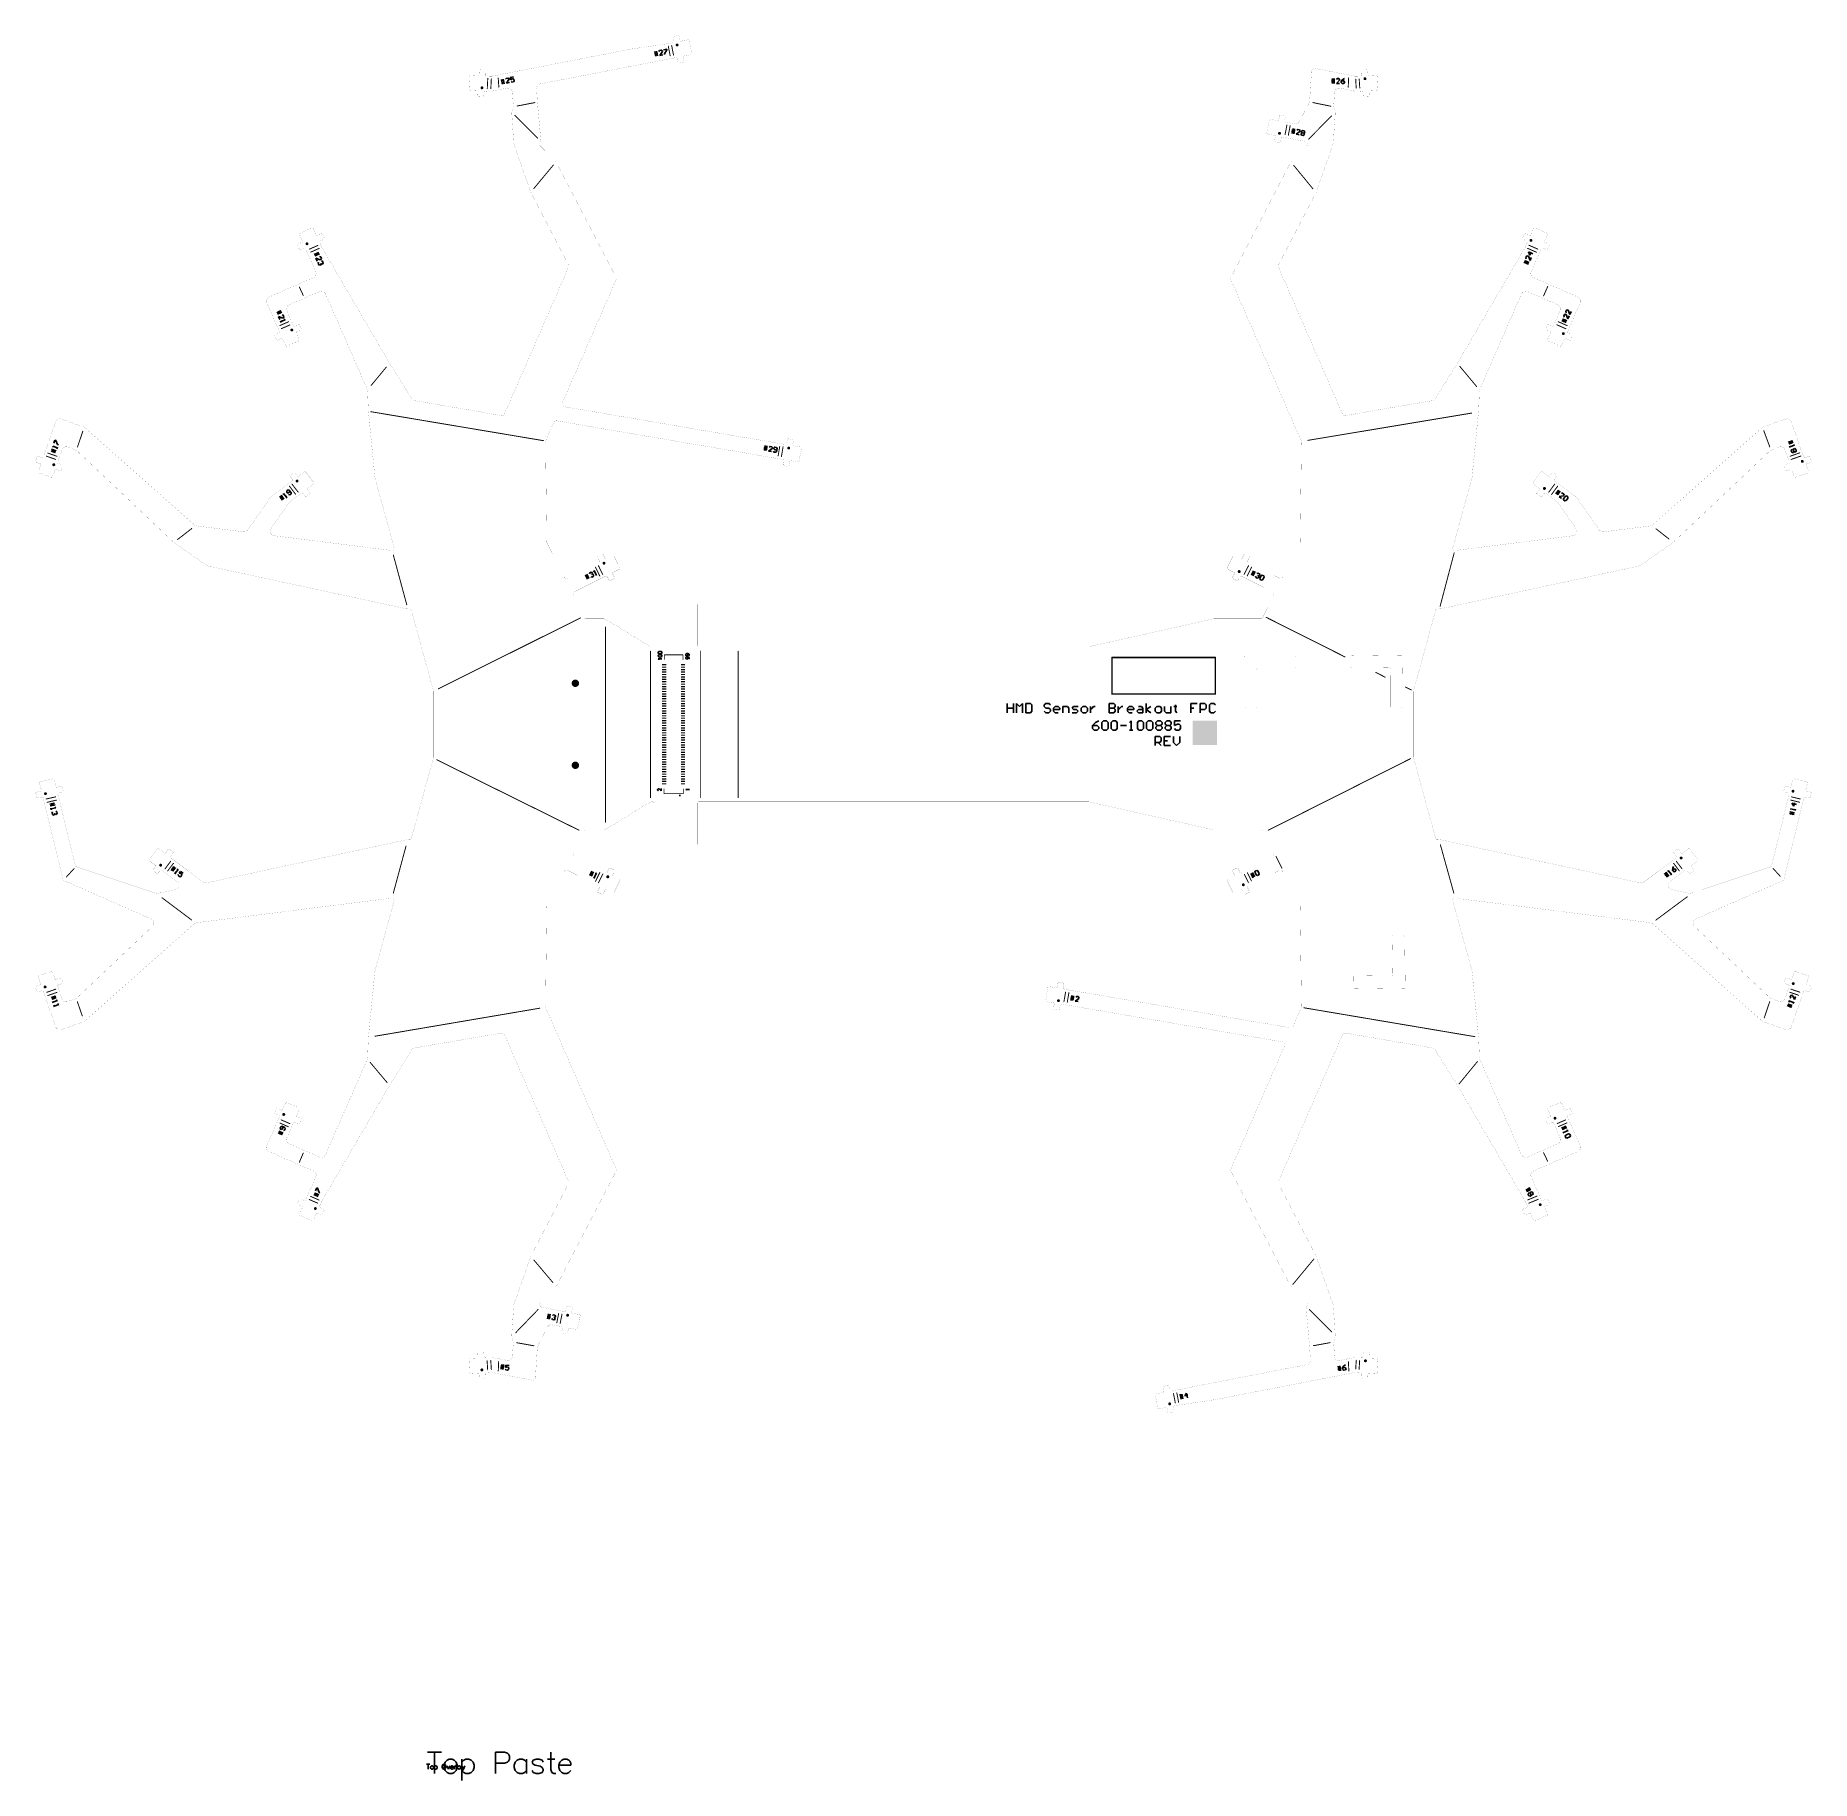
# Model space of a CAD drawing. Extents: x 325 to 617, y 85 to 372.
import ezdxf

# ---------------------------------------------------------------- set-up
doc = ezdxf.new("R2010")
doc.units = 0
for name, color, linetype in [('MECHANICAL1', 6, 'CONTINUOUS'), ('PADHOLELAYER', 156, 'CONTINUOUS'), ('TOPOVERLAY', 2, 'CONTINUOUS'), ('TOPPASTE', 8, 'CONTINUOUS')]:
    doc.layers.add(name, color=color, linetype=linetype)

msp = doc.modelspace()

# ---------------------------------------------------------------- linework, layer by layer
at = {"layer": 'MECHANICAL1', "const_width": 0.0127}
for points in [[(430.14, 371.15, -0.414214), (429.98, 370.92)], [(430.02, 371.74, -0.414214), (430.18, 371.97)], [(430.77, 372.09, -0.414214), (431, 371.93)], [(432.43, 371.39, -0.414214), (432.67, 371.23)], [(430.45, 368.46, -0.414214), (430.69, 368.3)], [(433.07, 369.17, -0.414214), (432.91, 368.94)], [(396.55, 365.41, -0.414214), (396.76, 365.6)], [(398.11, 366.31, -0.414214), (398.32, 366.5)], [(398.92, 366.47, -0.414214), (399.11, 366.25)], [(399.26, 365.44, -0.414214), (399.07, 365.65)], [(431.04, 367.56, -0.414214), (430.8, 367.71)], [(431.78, 367.91, -0.414214), (431.63, 367.67)], [(535.06, 366.23, -0.451763), (535.65, 366.68)], [(543.34, 365.65, -0.414214), (543.15, 365.44)], [(543.3, 366.25, -0.414214), (543.49, 366.47)], [(544.08, 366.5, -0.414214), (544.3, 366.31)], [(545.64, 365.6, -0.414214), (545.85, 365.41)], [(396.61, 363.1, -0.414214), (396.42, 363.31)], [(398.89, 362.76, -0.414214), (399.11, 362.95)], [(402.67, 363.43, -0.451763), (403.56, 362.74)], [(407.53, 363.34, -0.377635), (408.14, 364.13)], [(538.84, 362.74, -0.451763), (539.73, 363.43)], [(543.3, 362.95, -0.414214), (543.51, 362.76)], [(545.98, 363.31, -0.414214), (545.8, 363.1)], [(398.05, 362.01, -0.414214), (397.86, 362.22)], [(398.86, 362.16, -0.414214), (398.65, 361.97)], [(543.76, 361.97, -0.414214), (543.55, 362.16)], [(544.55, 362.22, -0.414214), (544.36, 362.01)], [(528.1, 358.16, -0.414214), (528.33, 358.32)], [(529.76, 358.86, -0.414214), (529.99, 359.02)], [(530.58, 358.9, -0.414214), (530.74, 358.67)], [(530.78, 357.84, -0.414214), (530.63, 358.08)], [(533.08, 357.95, -0.33332), (532.27, 357.55)], [(403.8, 354.23, -0.068302), (403.78, 354.37)], [(408.19, 353.87, -0.383566), (408.15, 354.54)], [(527.85, 355.87, -0.414214), (527.69, 356.1)], [(529.13, 354.6, -0.414214), (528.98, 354.83)], [(529.96, 354.64, -0.414214), (529.72, 354.48)], [(530.07, 355.23, -0.414214), (530.31, 355.39)], [(534.25, 354.54, -0.383566), (534.22, 353.87)], [(538.63, 354.37, -0.068302), (538.6, 354.23)], [(368.55, 339.31, -0.414214), (368.65, 339.57)], [(370.57, 340.41, -0.414214), (370.84, 340.31)], [(372.09, 339.44, -0.414214), (372.35, 339.33)], [(570.05, 339.33, -0.414214), (570.31, 339.44)], [(571.57, 340.31, -0.414214), (571.83, 340.41)], [(573.76, 339.57, -0.414214), (573.86, 339.31)], [(368.23, 337.53, -0.414214), (368.33, 337.79)], [(368.74, 336.88, -0.414214), (368.47, 336.98)], [(369.29, 337.12, -0.414214), (369.55, 337.01)], [(371.84, 338.02, -0.414214), (371.94, 338.28)], [(372.59, 338.78, -0.414214), (372.49, 338.52)], [(569.91, 338.52, -0.414214), (569.81, 338.78)], [(570.46, 338.28, -0.414214), (570.57, 338.02)], [(572.86, 337.01, -0.414214), (573.12, 337.12)], [(573.93, 336.98, -0.414214), (573.67, 336.88)], [(574.07, 337.79, -0.414214), (574.17, 337.53)], [(371.2, 333.23, -0.414214), (370.82, 332.25)], [(412.77, 334.38, -0.226343), (412.79, 333.95)], [(529.62, 333.95, -0.226343), (529.63, 334.38)], [(571.59, 332.25, -0.414214), (571.2, 333.23)], [(420.6, 332.32, -0.226343), (420.61, 331.89)], [(521.79, 331.89, -0.226343), (521.81, 332.32)], [(363.16, 328.07, -0.414214), (363.54, 329.06)], [(366.45, 326.79, -0.414214), (366.84, 327.77)], [(371.82, 329.95, -0.414214), (372.81, 329.57)], [(569.6, 329.57, -0.414214), (570.59, 329.95)], [(575.57, 327.77, -0.414214), (575.96, 326.79)], [(578.86, 329.06, -0.414214), (579.25, 328.07)], [(367.77, 324.28, -0.414214), (367.5, 324.38)], [(368.32, 324.52, -0.414214), (368.58, 324.41)], [(573.83, 324.41, -0.414214), (574.09, 324.52)], [(574.9, 324.38, -0.414214), (574.64, 324.28)], [(364.46, 322.61, -0.414214), (364.56, 322.87)], [(364.96, 321.96, -0.414214), (364.7, 322.06)], [(365.21, 323.38, -0.414214), (365.11, 323.11)], [(368.5, 322.09, -0.414214), (368.4, 321.83)], [(368.82, 323.87, -0.414214), (368.72, 323.6)], [(573.69, 323.6, -0.414214), (573.59, 323.87)], [(574, 321.83, -0.414214), (573.9, 322.09)], [(577.3, 323.11, -0.414214), (577.19, 323.38)], [(577.71, 322.06, -0.414214), (577.45, 321.96)], [(577.85, 322.87, -0.414214), (577.95, 322.61)], [(366.48, 320.98, -0.414214), (366.21, 321.09)], [(576.19, 321.09, -0.414214), (575.93, 320.98)], [(387.39, 312.01, -0.214103), (387.05, 312.23)], [(402.27, 309.85, -0.344834), (401.73, 309.56)], [(412.17, 310.99, -0.487173), (411.8, 311.68)], [(540.68, 309.56, -0.344834), (540.13, 309.85)], [(555.35, 312.23, -0.214103), (555.01, 312.01)], [(328.4, 308.5, -0.414214), (329.36, 308.96)], [(410.35, 308.38, -0.344834), (410.9, 308.67)], [(613.05, 308.96, -0.414214), (614, 308.5)], [(329.44, 303.9, -0.414214), (330.4, 304.36)], [(448.7, 304.96, -0.414214), (448.47, 304.79)], [(448.8, 305.55, -0.414214), (449.03, 305.71)], [(449.62, 305.61, -0.414214), (449.79, 305.38)], [(450.93, 304.37, -0.414214), (451.1, 304.14)], [(612.01, 304.36, -0.414214), (612.96, 303.9)], [(325.23, 301.85, -0.414214), (325.11, 302.11)], [(325.3, 302.67, -0.414214), (325.56, 302.8)], [(326.38, 302.72, -0.414214), (326.13, 302.6)], [(328.86, 301.64, -0.414214), (328.74, 301.89)], [(329.43, 301.44, -0.414214), (329.55, 301.19)], [(448.05, 302.33, -0.414214), (448.21, 302.1)], [(448.27, 301.28, -0.414214), (448.11, 301.51)], [(449.1, 301.34, -0.414214), (448.87, 301.18)], [(450.74, 302.07, -0.414214), (450.51, 301.91)], [(612.85, 301.19, -0.414214), (612.98, 301.44)], [(613.67, 301.89, -0.414214), (613.54, 301.64)], [(616.28, 302.6, -0.414214), (616.02, 302.72)], [(616.85, 302.8, -0.414214), (617.1, 302.67)], [(617.3, 302.11, -0.414214), (617.18, 301.85)], [(325.68, 300.11, -0.414214), (325.56, 300.36)], [(327.91, 299.53, -0.414214), (327.66, 299.41)], [(329.35, 300.62, -0.414214), (329.1, 300.5)], [(366.98, 299.52, -0.414214), (367.02, 299.8)], [(367.34, 299.04, -0.414214), (367.3, 298.76)], [(367.5, 300.16, -0.414214), (367.78, 300.12)], [(369.3, 300.26, -0.414214), (369.58, 300.22)], [(370.84, 298.54, -0.414214), (370.8, 298.26)], [(571.6, 298.26, -0.414214), (571.56, 298.54)], [(572.82, 300.22, -0.414214), (573.1, 300.26)], [(574.62, 300.12, -0.414214), (574.9, 300.16)], [(575.1, 298.76, -0.414214), (575.06, 299.04)], [(575.38, 299.8, -0.414214), (575.42, 299.52)], [(613.31, 300.5, -0.414214), (613.05, 300.62)], [(614.75, 299.41, -0.414214), (614.49, 299.53)], [(616.85, 300.36, -0.414214), (616.73, 300.11)], [(363.78, 296.11, -0.079061), (363.83, 296.16)], [(366.89, 295.32, -0.079061), (366.93, 295.36)], [(368.8, 296.76, -0.414214), (369.08, 296.72)], [(369.72, 296.2, -0.414214), (369.44, 296.24)], [(370.24, 296.84, -0.414214), (370.2, 296.56)], [(572.2, 296.56, -0.414214), (572.16, 296.84)], [(572.96, 296.24, -0.414214), (572.68, 296.2)], [(573.32, 296.72, -0.414214), (573.6, 296.76)], [(575.47, 295.36, -0.079061), (575.52, 295.32)], [(578.58, 296.16, -0.079061), (578.62, 296.11)], [(360, 290.72, -0.277863), (359.29, 290.41)], [(364.34, 289.77, -0.565113), (363.82, 290.95)], [(578.58, 290.95, -0.565113), (578.06, 289.77)], [(583.11, 290.41, -0.277863), (582.41, 290.72)], [(384.14, 287.65, -0.414214), (384, 287.41)], [(409.28, 288.53, -0.113065), (409.22, 288.75)], [(417.61, 286.16, -0.414214), (417.7, 286.43)], [(418.23, 286.7, -0.414214), (418.5, 286.61)], [(420.02, 286.47, -0.414214), (420.29, 286.38)], [(522.12, 286.38, -0.414214), (522.38, 286.47)], [(523.91, 286.61, -0.414214), (524.17, 286.7)], [(524.71, 286.43, -0.414214), (524.8, 286.16)], [(533.18, 288.75, -0.113065), (533.13, 288.53)], [(558.4, 287.41, -0.414214), (558.26, 287.65)], [(417.87, 285.62, -0.414214), (417.78, 285.35)], [(421.23, 284.51, -0.414214), (421.14, 284.24)], [(521.27, 284.24, -0.414214), (521.18, 284.51)], [(524.62, 285.35, -0.414214), (524.53, 285.62)], [(412.7, 282.81, -0.414214), (412.02, 283.03)], [(413.59, 279.9, -0.414214), (413.81, 280.57)], [(418.9, 283.12, -0.414214), (419.17, 283.03)], [(419.71, 282.4, -0.414214), (419.44, 282.49)], [(420.33, 282.94, -0.414214), (420.24, 282.67)], [(522.16, 282.67, -0.414214), (522.07, 282.94)], [(522.97, 282.49, -0.414214), (522.7, 282.4)], [(523.23, 283.03, -0.414214), (523.5, 283.12)], [(528.59, 280.57, -0.414214), (528.82, 279.9)], [(530.38, 283.03, -0.414214), (529.71, 282.81)], [(386.72, 277.69, -0.341522), (386.92, 277.54)], [(555.49, 277.54, -0.341522), (555.69, 277.69)], [(415.62, 276.09, -0.284079), (415.44, 276.2)], [(526.96, 276.2, -0.284079), (526.79, 276.09)], [(426.81, 271.73, -0.414214), (426.57, 271.49)], [(434.2, 271.49, -0.414214), (433.96, 271.73)], [(523.99, 269.78, -0.414214), (524.19, 269.98)], [(532.29, 269.98, -0.414214), (532.49, 269.78)], [(541.49, 269.8, -0.406366), (541.69, 270)], [(549.85, 270.11, -0.422105), (550.05, 269.9)], [(525.99, 267.78, -0.414214), (526.19, 267.98)], [(532.49, 268.18, -0.414214), (532.29, 267.98)], [(541.69, 267.98, -0.414214), (541.49, 268.18)], [(547.81, 268.03, -0.422105), (548.01, 267.82)], [(524.19, 261.48, -0.414214), (523.99, 261.68)], [(525.99, 261.68, -0.414214), (525.79, 261.48)], [(548.19, 261.48, -0.414214), (547.99, 261.68)], [(549.99, 261.68, -0.414214), (549.79, 261.48)], [(325.75, 249.03, -0.414214), (325.9, 249.27)], [(327.94, 249.77, -0.414214), (328.18, 249.62)], [(329.27, 248.55, -0.414214), (329.51, 248.4)], [(612.9, 248.4, -0.414214), (613.14, 248.55)], [(614.23, 249.62, -0.414214), (614.47, 249.77)], [(616.51, 249.27, -0.414214), (616.65, 249.03)], [(325.14, 247.33, -0.414214), (325.28, 247.57)], [(325.52, 246.6, -0.414214), (325.28, 246.75)], [(326.1, 246.74, -0.414214), (326.35, 246.6)], [(328.77, 247.19, -0.414214), (328.92, 247.43)], [(329.65, 247.82, -0.414214), (329.5, 247.58)], [(426.57, 245.97, -0.414214), (426.81, 245.73)], [(433.96, 245.73, -0.414214), (434.2, 245.97)], [(612.9, 247.58, -0.414214), (612.76, 247.82)], [(613.48, 247.43, -0.414214), (613.63, 247.19)], [(616.06, 246.6, -0.414214), (616.3, 246.74)], [(617.13, 246.75, -0.414214), (616.88, 246.6)], [(617.12, 247.57, -0.414214), (617.27, 247.33)], [(386.92, 239.92, -0.341522), (386.72, 239.77)], [(415.44, 241.26, -0.284079), (415.62, 241.37)], [(526.79, 241.37, -0.284079), (526.96, 241.26)], [(555.69, 239.77, -0.341522), (555.49, 239.92)], [(345.1, 238.21, -0.414214), (345.38, 238.25)], [(346.9, 238.11, -0.414214), (347.18, 238.15)], [(347.38, 236.75, -0.414214), (347.34, 237.03)], [(347.66, 237.79, -0.414214), (347.7, 237.51)], [(413.81, 236.88, -0.414214), (413.59, 237.55)], [(528.82, 237.55, -0.414214), (528.59, 236.88)], [(594.7, 237.51, -0.414214), (594.74, 237.79)], [(595.06, 237.03, -0.414214), (595.02, 236.75)], [(595.22, 238.15, -0.414214), (595.5, 238.11)], [(597.02, 238.25, -0.414214), (597.3, 238.21)], [(343.88, 236.25, -0.414214), (343.84, 236.53)], [(344.48, 234.55, -0.414214), (344.44, 234.83)], [(345.24, 234.23, -0.414214), (344.96, 234.19)], [(345.6, 234.71, -0.414214), (345.88, 234.75)], [(412.02, 234.42, -0.414214), (412.7, 234.65)], [(419.17, 234.43, -0.414214), (418.9, 234.34)], [(419.44, 234.96, -0.414214), (419.71, 235.05)], [(420.24, 234.78, -0.414214), (420.33, 234.52)], [(522.07, 234.52, -0.414214), (522.16, 234.78)], [(522.7, 235.05, -0.414214), (522.97, 234.96)], [(523.5, 234.34, -0.414214), (523.23, 234.43)], [(529.71, 234.65, -0.414214), (530.38, 234.42)], [(596.52, 234.75, -0.414214), (596.8, 234.71)], [(597.44, 234.19, -0.414214), (597.16, 234.23)], [(597.96, 234.83, -0.414214), (597.92, 234.55)], [(598.56, 236.53, -0.414214), (598.52, 236.25)], [(348.41, 232.86, -0.643131), (348.12, 231.52)], [(353.3, 232.64, -0.217189), (352.69, 232.77)], [(417.7, 231.03, -0.414214), (417.61, 231.3)], [(417.78, 232.1, -0.414214), (417.87, 231.83)], [(420.29, 231.07, -0.414214), (420.02, 230.98)], [(421.14, 233.22, -0.414214), (421.23, 232.95)], [(521.18, 232.95, -0.414214), (521.27, 233.22)], [(522.38, 230.98, -0.414214), (522.12, 231.07)], [(524.53, 231.83, -0.414214), (524.62, 232.1)], [(524.8, 231.3, -0.414214), (524.71, 231.03)], [(589.72, 232.77, -0.217189), (589.11, 232.64)], [(594.29, 231.52, -0.643131), (594, 232.86)], [(384, 230.05, -0.414214), (384.14, 229.8)], [(409.22, 228.71, -0.113065), (409.28, 228.93)], [(418.5, 230.85, -0.414214), (418.23, 230.76)], [(524.17, 230.76, -0.414214), (523.91, 230.85)], [(533.13, 228.93, -0.113065), (533.18, 228.71)], [(558.26, 229.8, -0.414214), (558.4, 230.05)], [(344.1, 226.69, -0.535539), (344.32, 225.45)], [(598.09, 225.45, -0.535539), (598.3, 226.69)], [(548.35, 223.74, -0.422105), (548.56, 223.95)], [(550.17, 223.93, -0.406366), (550.37, 223.73)], [(325.56, 217.1, -0.414214), (325.68, 217.35)], [(327.66, 218.04, -0.414214), (327.91, 217.92)], [(329.1, 216.96, -0.414214), (329.35, 216.84)], [(329.55, 216.27, -0.414214), (329.43, 216.01)], [(493.31, 216.12, -0.414214), (493.54, 216.28)], [(541.9, 217.16, -0.414134), (542.1, 217.36)], [(548.44, 217.48, -0.422105), (548.24, 217.28)], [(612.98, 216.01, -0.414214), (612.85, 216.27)], [(613.05, 216.84, -0.414214), (613.31, 216.96)], [(614.49, 217.92, -0.414214), (614.75, 218.04)], [(616.73, 217.35, -0.414214), (616.85, 217.1)], [(325.11, 215.35, -0.414214), (325.23, 215.6)], [(325.56, 214.66, -0.414214), (325.3, 214.78)], [(326.13, 214.86, -0.414214), (326.38, 214.74)], [(328.74, 215.56, -0.414214), (328.86, 215.82)], [(330.4, 213.09, -0.414214), (329.44, 213.55)], [(491.66, 215.38, -0.414214), (491.89, 215.55)], [(494.13, 216.18, -0.414214), (494.29, 215.95)], [(494.36, 215.13, -0.414214), (494.19, 215.36)], [(542.12, 215.3, -0.406366), (541.92, 215.5)], [(550.48, 215.4, -0.422105), (550.28, 215.19)], [(612.96, 213.55, -0.414214), (612.01, 213.09)], [(613.54, 215.82, -0.414214), (613.67, 215.56)], [(616.02, 214.74, -0.414214), (616.28, 214.86)], [(617.1, 214.78, -0.414214), (616.85, 214.66)], [(617.18, 215.6, -0.414214), (617.3, 215.35)], [(491.47, 213.08, -0.414214), (491.31, 213.31)], [(492.78, 211.84, -0.414214), (492.62, 212.07)], [(493.6, 211.91, -0.414214), (493.37, 211.74)], [(493.71, 212.5, -0.414214), (493.94, 212.66)], [(329.36, 208.49, -0.414214), (328.4, 208.95)], [(401.73, 207.9, -0.344834), (402.27, 207.6)], [(532.05, 209.08, -0.344834), (531.51, 208.79)], [(540.13, 207.6, -0.344834), (540.68, 207.9)], [(614, 208.95, -0.414214), (613.05, 208.49)], [(387.05, 205.22, -0.214103), (387.39, 205.45)], [(530.23, 206.47, -0.487173), (530.61, 205.78)], [(555.01, 205.45, -0.214103), (555.35, 205.22)], [(366.21, 196.37, -0.414214), (366.48, 196.47)], [(575.93, 196.47, -0.414214), (576.19, 196.37)], [(364.56, 194.58, -0.414214), (364.46, 194.84)], [(364.7, 195.39, -0.414214), (364.96, 195.5)], [(365.11, 194.34, -0.414214), (365.21, 194.08)], [(367.5, 193.08, -0.414214), (367.77, 193.18)], [(368.58, 193.04, -0.414214), (368.32, 192.94)], [(368.4, 195.63, -0.414214), (368.5, 195.37)], [(368.72, 193.85, -0.414214), (368.82, 193.59)], [(573.59, 193.59, -0.414214), (573.69, 193.85)], [(574.09, 192.94, -0.414214), (573.83, 193.04)], [(573.9, 195.37, -0.414214), (574, 195.63)], [(574.64, 193.18, -0.414214), (574.9, 193.08)], [(577.19, 194.08, -0.414214), (577.3, 194.34)], [(577.45, 195.5, -0.414214), (577.71, 195.39)], [(577.95, 194.84, -0.414214), (577.85, 194.58)], [(366.84, 189.68, -0.414214), (366.45, 190.67)], [(575.96, 190.67, -0.414214), (575.57, 189.68)], [(363.54, 188.39, -0.414214), (363.16, 189.38)], [(372.81, 187.89, -0.414214), (371.82, 187.5)], [(570.59, 187.5, -0.414214), (569.6, 187.89)], [(579.25, 189.38, -0.414214), (578.86, 188.39)], [(370.82, 185.21, -0.414214), (371.2, 184.22)], [(420.61, 185.57, -0.226343), (420.6, 185.14)], [(521.81, 185.14, -0.226343), (521.79, 185.57)], [(571.2, 184.22, -0.414214), (571.59, 185.21)], [(412.79, 183.51, -0.226343), (412.77, 183.08)], [(529.63, 183.08, -0.226343), (529.62, 183.51)], [(368.33, 179.66, -0.414214), (368.23, 179.93)], [(368.47, 180.48, -0.414214), (368.74, 180.58)], [(369.55, 180.44, -0.414214), (369.29, 180.34)], [(371.94, 179.18, -0.414214), (371.84, 179.44)], [(372.49, 178.94, -0.414214), (372.59, 178.67)], [(569.81, 178.67, -0.414214), (569.91, 178.94)], [(570.57, 179.44, -0.414214), (570.46, 179.18)], [(573.12, 180.34, -0.414214), (572.86, 180.44)], [(573.67, 180.58, -0.414214), (573.93, 180.48)], [(574.17, 179.93, -0.414214), (574.07, 179.66)], [(368.65, 177.89, -0.414214), (368.55, 178.15)], [(370.84, 177.15, -0.414214), (370.57, 177.05)], [(372.35, 178.12, -0.414214), (372.09, 178.02)], [(570.31, 178.02, -0.414214), (570.05, 178.12)], [(571.83, 177.05, -0.414214), (571.57, 177.15)], [(573.86, 178.15, -0.414214), (573.76, 177.89)], [(403.78, 163.09, -0.068302), (403.8, 163.22)], [(408.15, 162.92, -0.383566), (408.19, 163.59)], [(412.33, 162.22, -0.414214), (412.1, 162.07)], [(412.45, 162.81, -0.414214), (412.68, 162.97)], [(413.27, 162.86, -0.414214), (413.43, 162.62)], [(414.55, 161.59, -0.414214), (414.71, 161.36)], [(534.22, 163.59, -0.383566), (534.25, 162.92)], [(538.6, 163.22, -0.068302), (538.63, 163.09)], [(409.33, 159.51, -0.33332), (410.14, 159.9)], [(411.62, 159.61, -0.414214), (411.78, 159.38)], [(411.82, 158.55, -0.414214), (411.67, 158.79)], [(412.65, 158.6, -0.414214), (412.41, 158.44)], [(414.31, 159.29, -0.414214), (414.08, 159.14)], [(397.86, 155.23, -0.414214), (398.05, 155.45)], [(398.65, 155.48, -0.414214), (398.86, 155.29)], [(543.55, 155.29, -0.414214), (543.76, 155.48)], [(544.36, 155.45, -0.414214), (544.55, 155.23)], [(396.42, 154.14, -0.414214), (396.61, 154.36)], [(396.76, 151.86, -0.414214), (396.55, 152.05)], [(399.11, 154.51, -0.414214), (398.89, 154.7)], [(399.07, 151.8, -0.414214), (399.26, 152.01)], [(403.56, 154.71, -0.451763), (402.67, 154.03)], [(534.87, 154.12, -0.377635), (534.27, 153.33)], [(539.73, 154.03, -0.451763), (538.84, 154.71)], [(543.15, 152.01, -0.414214), (543.34, 151.8)], [(543.51, 154.7, -0.414214), (543.3, 154.51)], [(545.85, 152.05, -0.414214), (545.64, 151.86)], [(545.8, 154.36, -0.414214), (545.98, 154.14)], [(398.32, 150.95, -0.414214), (398.11, 151.14)], [(399.11, 151.2, -0.414214), (398.92, 150.99)], [(407.35, 151.23, -0.451763), (406.75, 150.77)], [(510.62, 149.55, -0.414214), (510.78, 149.79)], [(511.37, 149.9, -0.414214), (511.6, 149.74)], [(511.95, 148.99, -0.414214), (511.72, 149.15)], [(543.49, 150.99, -0.414214), (543.3, 151.2)], [(544.3, 151.14, -0.414214), (544.08, 150.95)], [(509.34, 148.28, -0.414214), (509.5, 148.52)], [(509.97, 146.06, -0.414214), (509.74, 146.22)], [(512.27, 146.31, -0.414214), (512.43, 146.54)], [(511.64, 145.37, -0.414214), (511.4, 145.53)], [(512.38, 145.72, -0.414214), (512.23, 145.48)]]:
    msp.add_lwpolyline(points, format="xyb", dxfattribs=at)
for points in [[(430.02, 371.74), (430.14, 371.15)], [(430.18, 371.97), (430.77, 372.09)], [(431, 371.93), (431.16, 371.14)], [(431.16, 371.14), (432.43, 371.39)], [(432.67, 371.23), (433.07, 369.17)], [(401.29, 365.62), (423.18, 369.88)], [(408.14, 364.13), (430.45, 368.46)], [(423.18, 369.88), (429.02, 370.73)], [(429.02, 370.73), (429.25, 370.77)], [(429.25, 370.77), (429.98, 370.92)], [(430.69, 368.3), (430.8, 367.71)], [(431.63, 368.69), (432.91, 368.94)], [(431.63, 368.69), (431.78, 367.91)], [(396.42, 363.31), (396.55, 365.41)], [(396.76, 365.6), (398.06, 365.52)], [(398.06, 365.52), (398.11, 366.31)], [(398.32, 366.5), (398.92, 366.47)], [(399.07, 365.65), (399.11, 366.25)], [(399.26, 365.44), (399.99, 365.4)], [(399.99, 365.4), (400.23, 365.41)], [(400.23, 365.41), (401.07, 365.58)], [(401.07, 365.58), (401.29, 365.62)], [(431.04, 367.56), (431.63, 367.67)], [(534.74, 361.35), (535.06, 366.23)], [(535.65, 366.68), (541.12, 365.62)], [(541.12, 365.62), (541.33, 365.58)], [(541.33, 365.58), (542.17, 365.41)], [(542.17, 365.41), (542.41, 365.4)], [(542.41, 365.4), (543.15, 365.44)], [(543.3, 366.25), (543.34, 365.65)], [(543.49, 366.47), (544.08, 366.5)], [(544.3, 366.31), (544.35, 365.52)], [(544.35, 365.52), (545.64, 365.6)], [(545.85, 365.41), (545.98, 363.31)], [(396.61, 363.1), (397.91, 363.02)], [(397.86, 362.22), (397.91, 363.02)], [(398.86, 362.16), (398.89, 362.76)], [(399.11, 362.95), (399.84, 362.9)], [(399.84, 362.9), (400.08, 362.91)], [(400.08, 362.91), (401.23, 363.15)], [(401.23, 363.15), (401.45, 363.19)], [(401.45, 363.19), (402.67, 363.43)], [(403.56, 362.74), (403.71, 360.58)], [(407.53, 363.34), (407.66, 361.35)], [(538.7, 360.58), (538.84, 362.74)], [(539.73, 363.43), (540.96, 363.19)], [(540.96, 363.19), (541.17, 363.15)], [(541.17, 363.15), (542.32, 362.91)], [(542.32, 362.91), (542.56, 362.9)], [(542.56, 362.9), (543.3, 362.95)], [(543.51, 362.76), (543.55, 362.16)], [(544.5, 363.02), (545.8, 363.1)], [(544.5, 363.02), (544.55, 362.22)], [(398.05, 362.01), (398.65, 361.97)], [(403.46, 359.26), (403.49, 359.65)], [(403.49, 359.65), (403.64, 360.15)], [(403.64, 360.15), (403.71, 360.58)], [(407.66, 361.35), (407.69, 360.93)], [(407.69, 360.93), (408.24, 354.88)], [(533.08, 357.95), (534.63, 360.95)], [(534.63, 360.95), (534.74, 361.35)], [(538.7, 360.58), (538.76, 360.15)], [(538.76, 360.15), (538.91, 359.65)], [(538.91, 359.65), (538.95, 359.26)], [(543.76, 361.97), (544.36, 362.01)], [(403.46, 359.26), (403.78, 354.37)], [(527.69, 356.1), (528.1, 358.16)], [(528.33, 358.32), (529.61, 358.07)], [(529.61, 358.07), (529.76, 358.86)], [(529.99, 359.02), (530.58, 358.9)], [(530.63, 358.08), (530.74, 358.67)], [(530.78, 357.84), (532.27, 357.55)], [(538.63, 354.37), (538.95, 359.26)], [(403.8, 354.23), (406.53, 346.46)], [(408.15, 354.54), (408.24, 354.88)], [(408.19, 353.87), (410.63, 351.42)], [(527.85, 355.87), (529.13, 355.62)], [(528.98, 354.83), (529.13, 355.62)], [(529.13, 354.6), (529.72, 354.48)], [(529.96, 354.64), (530.07, 355.23)], [(530.31, 355.39), (533.97, 354.68)], [(531.78, 351.42), (534.22, 353.87)], [(533.97, 354.68), (534.25, 354.54)], [(535.87, 346.46), (538.6, 354.23)], [(410.63, 351.42), (410.83, 351.13)], [(410.83, 351.13), (420.6, 332.32)], [(521.81, 332.32), (531.57, 351.13)], [(531.57, 351.13), (531.78, 351.42)], [(406.53, 346.46), (406.68, 346.11)], [(406.68, 346.11), (412.77, 334.38)], [(529.63, 334.38), (535.73, 346.11)], [(535.73, 346.11), (535.87, 346.46)], [(368.55, 339.31), (369.07, 338.11)], [(368.65, 339.57), (370.57, 340.41)], [(370.84, 340.31), (371.36, 339.12)], [(371.36, 339.12), (372.09, 339.44)], [(372.35, 339.33), (372.59, 338.78)], [(569.81, 338.78), (570.05, 339.33)], [(570.31, 339.44), (571.05, 339.12)], [(571.05, 339.12), (571.57, 340.31)], [(571.83, 340.41), (573.76, 339.57)], [(573.34, 338.11), (573.86, 339.31)], [(368.23, 337.53), (368.47, 336.98)], [(368.33, 337.79), (369.07, 338.11)], [(368.74, 336.88), (369.29, 337.12)], [(369.55, 337.01), (371.2, 333.23)], [(371.84, 338.02), (372.14, 337.34)], [(371.94, 338.28), (372.49, 338.52)], [(372.14, 337.34), (372.24, 337.13)], [(372.24, 337.13), (383.26, 318.33)], [(559.15, 318.33), (570.16, 337.13)], [(569.91, 338.52), (570.46, 338.28)], [(570.16, 337.13), (570.27, 337.34)], [(570.27, 337.34), (570.57, 338.02)], [(571.2, 333.23), (572.86, 337.01)], [(573.12, 337.12), (573.67, 336.88)], [(573.34, 338.11), (574.07, 337.79)], [(573.93, 336.98), (574.17, 337.53)], [(402.27, 309.85), (412.79, 333.95)], [(529.62, 333.95), (540.13, 309.85)], [(363.54, 329.06), (370.82, 332.25)], [(411.8, 311.68), (420.61, 331.89)], [(521.79, 331.89), (533.33, 305.44)], [(571.59, 332.25), (578.86, 329.06)], [(363.16, 328.07), (365.21, 323.38)], [(366.84, 327.77), (371.82, 329.95)], [(372.81, 329.57), (379.64, 313.95)], [(562.77, 313.95), (569.6, 329.57)], [(570.59, 329.95), (575.57, 327.77)], [(577.19, 323.38), (579.25, 328.07)], [(366.45, 326.79), (367.5, 324.38)], [(367.77, 324.28), (368.32, 324.52)], [(368.58, 324.41), (368.82, 323.87)], [(573.59, 323.87), (573.83, 324.41)], [(574.09, 324.52), (574.64, 324.28)], [(574.9, 324.38), (575.96, 326.79)], [(364.46, 322.61), (364.7, 322.06)], [(364.56, 322.87), (365.11, 323.11)], [(364.96, 321.96), (365.69, 322.28)], [(365.69, 322.28), (366.21, 321.09)], [(366.48, 320.98), (368.4, 321.83)], [(367.98, 323.28), (368.72, 323.6)], [(367.98, 323.28), (368.5, 322.09)], [(573.69, 323.6), (574.42, 323.28)], [(573.9, 322.09), (574.42, 323.28)], [(574, 321.83), (575.93, 320.98)], [(576.19, 321.09), (576.71, 322.28)], [(576.71, 322.28), (577.45, 321.96)], [(577.3, 323.11), (577.85, 322.87)], [(577.71, 322.06), (577.95, 322.61)], [(383.26, 318.33), (383.44, 318.02)], [(383.44, 318.02), (387.05, 312.23)], [(555.35, 312.23), (558.96, 318.02)], [(558.96, 318.02), (559.15, 318.33)], [(379.64, 313.95), (379.72, 313.52)], [(379.72, 313.52), (379.76, 312.78)], [(379.76, 312.78), (379.86, 310.42)], [(562.55, 310.42), (562.65, 312.78)], [(562.65, 312.78), (562.68, 313.52)], [(562.68, 313.52), (562.77, 313.95)], [(379.86, 310.42), (379.88, 310.08)], [(379.88, 310.08), (380.94, 299.31)], [(387.39, 312.01), (401.73, 309.56)], [(412.17, 310.99), (448.47, 304.79)], [(540.68, 309.56), (555.01, 312.01)], [(561.46, 299.31), (562.52, 310.08)], [(562.52, 310.08), (562.55, 310.42)], [(326.38, 302.72), (328.4, 308.5)], [(329.36, 308.96), (332.85, 307.74)], [(332.85, 307.74), (333.35, 307.43)], [(333.35, 307.43), (351.26, 291.52)], [(409.07, 305.44), (410.35, 308.38)], [(410.9, 308.67), (448.05, 302.33)], [(591.15, 291.52), (609.05, 307.43)], [(609.05, 307.43), (609.55, 307.74)], [(609.55, 307.74), (613.05, 308.96)], [(614, 308.5), (616.02, 302.72)], [(330.4, 304.36), (331.53, 303.97)], [(331.53, 303.97), (332.03, 303.64)], [(409.01, 305.11), (409.07, 305.44)], [(409.01, 305.11), (409.22, 288.75)], [(448.7, 304.96), (448.8, 305.55)], [(449.03, 305.71), (449.62, 305.61)], [(449.65, 304.59), (449.79, 305.38)], [(449.65, 304.59), (450.93, 304.37)], [(450.74, 302.07), (451.1, 304.14)], [(533.18, 288.75), (533.4, 305.11)], [(533.33, 305.44), (533.4, 305.11)], [(610.38, 303.64), (610.87, 303.97)], [(610.87, 303.97), (612.01, 304.36)], [(325.11, 302.11), (325.3, 302.67)], [(325.23, 301.85), (325.98, 301.59)], [(325.56, 302.8), (326.13, 302.6)], [(325.56, 300.36), (325.98, 301.59)], [(328.74, 301.89), (329.44, 303.9)], [(328.86, 301.64), (329.43, 301.44)], [(329.35, 300.62), (329.55, 301.19)], [(332.03, 303.64), (347.67, 288.83)], [(448.11, 301.51), (448.21, 302.1)], [(448.27, 301.28), (448.87, 301.18)], [(449.1, 301.34), (449.23, 302.13)], [(449.23, 302.13), (450.51, 301.91)], [(594.74, 288.83), (610.38, 303.64)], [(612.85, 301.19), (613.05, 300.62)], [(612.96, 303.9), (613.67, 301.89)], [(612.98, 301.44), (613.54, 301.64)], [(616.28, 302.6), (616.85, 302.8)], [(616.42, 301.59), (617.18, 301.85)], [(616.42, 301.59), (616.85, 300.36)], [(617.1, 302.67), (617.3, 302.11)], [(325.68, 300.11), (327.66, 299.41)], [(327.91, 299.53), (328.34, 300.76)], [(328.34, 300.76), (329.1, 300.5)], [(363.83, 296.16), (367.3, 298.76)], [(366.98, 299.52), (367.34, 299.04)], [(367.02, 299.8), (367.5, 300.16)], [(367.78, 300.12), (368.26, 299.48)], [(368.26, 299.48), (369.3, 300.26)], [(369.58, 300.22), (370.84, 298.54)], [(369.76, 297.48), (370.8, 298.26)], [(380.94, 299.31), (384.14, 287.65)], [(558.26, 287.65), (561.46, 299.31)], [(571.56, 298.54), (572.82, 300.22)], [(571.6, 298.26), (572.64, 297.48)], [(573.1, 300.26), (574.14, 299.48)], [(574.14, 299.48), (574.62, 300.12)], [(574.9, 300.16), (575.38, 299.8)], [(575.06, 299.04), (575.42, 299.52)], [(575.1, 298.76), (578.58, 296.16)], [(613.31, 300.5), (614.06, 300.76)], [(614.06, 300.76), (614.49, 299.53)], [(614.75, 299.41), (616.73, 300.11)], [(360, 290.72), (363.78, 296.11)], [(363.82, 290.95), (366.89, 295.32)], [(366.93, 295.36), (368.8, 296.76)], [(369.08, 296.72), (369.44, 296.24)], [(369.72, 296.2), (370.2, 296.56)], [(369.76, 297.48), (370.24, 296.84)], [(572.16, 296.84), (572.64, 297.48)], [(572.2, 296.56), (572.68, 296.2)], [(572.96, 296.24), (573.32, 296.72)], [(573.6, 296.76), (575.47, 295.36)], [(575.52, 295.32), (578.58, 290.95)], [(578.62, 296.11), (582.41, 290.72)], [(351.26, 291.52), (351.64, 291.37)], [(351.64, 291.37), (359.29, 290.41)], [(364.34, 289.77), (383.49, 287.36)], [(558.91, 287.36), (578.06, 289.77)], [(583.11, 290.41), (590.77, 291.37)], [(590.77, 291.37), (591.15, 291.52)], [(347.67, 288.83), (347.94, 288.61)], [(347.94, 288.61), (353.3, 284.82)], [(383.49, 287.36), (383.92, 287.38)], [(383.92, 287.38), (384, 287.41)], [(409.28, 288.53), (412.02, 283.03)], [(417.7, 286.43), (418.23, 286.7)], [(418.5, 286.61), (418.86, 285.89)], [(418.86, 285.89), (420.02, 286.47)], [(420.29, 286.38), (421.23, 284.51)], [(521.18, 284.51), (522.12, 286.38)], [(522.38, 286.47), (523.55, 285.89)], [(523.55, 285.89), (523.91, 286.61)], [(524.17, 286.7), (524.71, 286.43)], [(530.38, 283.03), (533.13, 288.53)], [(558.4, 287.41), (558.48, 287.38)], [(558.48, 287.38), (558.91, 287.36)], [(589.11, 284.82), (594.47, 288.61)], [(594.47, 288.61), (594.74, 288.83)], [(353.3, 284.82), (386.13, 277.74)], [(412.7, 282.81), (417.78, 285.35)], [(417.61, 286.16), (417.87, 285.62)], [(419.98, 283.66), (421.14, 284.24)], [(419.98, 283.66), (420.33, 282.94)], [(521.27, 284.24), (522.43, 283.66)], [(522.07, 282.94), (522.43, 283.66)], [(524.53, 285.62), (524.8, 286.16)], [(524.62, 285.35), (529.71, 282.81)], [(556.27, 277.74), (589.11, 284.82)], [(413.81, 280.57), (418.9, 283.12)], [(419.17, 283.03), (419.44, 282.49)], [(419.71, 282.4), (420.24, 282.67)], [(522.16, 282.67), (522.7, 282.4)], [(522.97, 282.49), (523.23, 283.03)], [(523.5, 283.12), (528.59, 280.57)], [(386.13, 277.74), (386.58, 277.69)], [(386.58, 277.69), (386.72, 277.69)], [(413.59, 279.9), (415.44, 276.2)], [(426.81, 271.73), (426.81, 278.49)], [(426.81, 278.49), (433.96, 278.49)], [(433.96, 271.73), (433.96, 278.49)], [(526.96, 276.2), (528.82, 279.9)], [(555.69, 277.69), (555.82, 277.69)], [(555.82, 277.69), (556.27, 277.74)], [(386.92, 277.54), (390.56, 264.27)], [(415.62, 276.09), (417.75, 276.09)], [(417.75, 276.09), (418.58, 276.09)], [(418.58, 276.09), (419.08, 275.93)], [(419.08, 275.93), (426.03, 271.62)], [(498.41, 271.49), (518.91, 276.09)], [(518.91, 276.09), (526.79, 276.09)], [(551.85, 264.27), (555.49, 277.54)], [(426.03, 271.62), (426.53, 271.49)], [(426.53, 271.49), (426.57, 271.49)], [(434.2, 271.49), (498.41, 271.49)], [(523.99, 261.68), (523.99, 269.78)], [(524.19, 269.98), (532.29, 269.98)], [(532.49, 268.18), (532.49, 269.78)], [(541.49, 269.45), (541.49, 269.8)], [(541.49, 269.27), (541.49, 269.45)], [(541.49, 268.18), (541.49, 269.27)], [(541.69, 270), (549.85, 270.11)], [(549.99, 265.2), (550.05, 269.9)], [(525.99, 261.68), (525.99, 267.78)], [(526.19, 267.98), (532.29, 267.98)], [(541.69, 267.98), (544.08, 267.98)], [(544.08, 267.98), (544.42, 267.98)], [(544.42, 267.98), (547.81, 268.03)], [(547.99, 266.2), (548.01, 267.82)], [(547.99, 266.02), (547.99, 266.2)], [(547.99, 261.68), (547.99, 266.02)], [(390.56, 264.27), (390.58, 264.1)], [(390.58, 262.6), (390.58, 264.1)], [(549.99, 265.02), (549.99, 265.2)], [(549.99, 261.68), (549.99, 265.02)], [(551.83, 264.1), (551.85, 264.27)], [(551.83, 253.35), (551.83, 264.1)], [(390.58, 254.86), (390.58, 262.6)], [(524.19, 261.48), (525.79, 261.48)], [(548.19, 261.48), (549.79, 261.48)], [(390.58, 253.35), (390.58, 254.86)], [(386.92, 239.92), (390.56, 253.19)], [(390.56, 253.19), (390.58, 253.35)], [(551.83, 253.35), (551.85, 253.19)], [(551.85, 253.19), (555.49, 239.92)], [(325.75, 249.03), (326.06, 247.76)], [(325.9, 249.27), (327.94, 249.77)], [(328.18, 249.62), (328.49, 248.36)], [(328.49, 248.36), (329.27, 248.55)], [(329.51, 248.4), (329.65, 247.82)], [(612.76, 247.82), (612.9, 248.4)], [(613.14, 248.55), (613.92, 248.36)], [(613.92, 248.36), (614.23, 249.62)], [(614.47, 249.77), (616.51, 249.27)], [(616.35, 247.76), (616.65, 249.03)], [(325.14, 247.33), (325.28, 246.75)], [(325.28, 247.57), (326.06, 247.76)], [(325.52, 246.6), (326.1, 246.74)], [(326.35, 246.6), (329.61, 233.25)], [(328.77, 247.19), (331.64, 235.48)], [(328.92, 247.43), (329.5, 247.58)], [(419.08, 241.53), (426.03, 245.83)], [(426.03, 245.83), (426.53, 245.97)], [(426.53, 245.97), (426.57, 245.97)], [(426.81, 238.99), (426.81, 245.73)], [(433.96, 238.99), (433.96, 245.73)], [(434.2, 245.97), (498.41, 245.97)], [(498.41, 245.97), (518.91, 241.37)], [(610.77, 235.48), (613.63, 247.19)], [(612.8, 233.25), (616.06, 246.6)], [(612.9, 247.58), (613.48, 247.43)], [(616.3, 246.74), (616.88, 246.6)], [(616.35, 247.76), (617.12, 247.57)], [(617.13, 246.75), (617.27, 247.33)], [(353.3, 232.64), (386.13, 239.72)], [(386.13, 239.72), (386.58, 239.77)], [(386.58, 239.77), (386.72, 239.77)], [(413.59, 237.55), (415.44, 241.26)], [(415.62, 241.37), (417.75, 241.37)], [(417.75, 241.37), (418.58, 241.37)], [(418.58, 241.37), (419.08, 241.53)], [(518.91, 241.37), (525.99, 241.37)], [(525.99, 241.37), (526.79, 241.37)], [(526.96, 241.26), (528.82, 237.55)], [(555.69, 239.77), (555.82, 239.77)], [(555.82, 239.77), (556.27, 239.72)], [(556.27, 239.72), (589.11, 232.64)], [(343.84, 236.53), (345.1, 238.21)], [(345.38, 238.25), (346.42, 237.47)], [(346.42, 237.47), (346.9, 238.11)], [(347.18, 238.15), (347.66, 237.79)], [(347.34, 237.03), (347.7, 237.51)], [(347.38, 236.75), (352.69, 232.77)], [(413.81, 236.88), (418.9, 234.34)], [(426.81, 238.99), (433.96, 238.99)], [(523.5, 234.34), (528.59, 236.88)], [(589.72, 232.77), (595.02, 236.75)], [(594.7, 237.51), (595.06, 237.03)], [(594.74, 237.79), (595.22, 238.15)], [(595.5, 238.11), (595.98, 237.47)], [(595.98, 237.47), (597.02, 238.25)], [(597.3, 238.21), (598.56, 236.53)], [(331.64, 235.48), (331.84, 235.25)], [(331.84, 235.25), (344.47, 231.03)], [(343.88, 236.25), (344.92, 235.47)], [(344.44, 234.83), (344.92, 235.47)], [(344.48, 234.55), (344.96, 234.19)], [(345.24, 234.23), (345.6, 234.71)], [(345.88, 234.75), (348.41, 232.86)], [(409.28, 228.93), (412.02, 234.42)], [(412.7, 234.65), (417.78, 232.1)], [(419.17, 234.43), (419.44, 234.96)], [(419.71, 235.05), (420.24, 234.78)], [(419.98, 233.8), (420.33, 234.52)], [(419.98, 233.8), (421.14, 233.22)], [(521.27, 233.22), (522.43, 233.8)], [(522.07, 234.52), (522.43, 233.8)], [(522.16, 234.78), (522.7, 235.05)], [(522.97, 234.96), (523.23, 234.43)], [(524.62, 232.1), (529.71, 234.65)], [(530.38, 234.42), (533.13, 228.93)], [(594, 232.86), (596.52, 234.75)], [(596.8, 234.71), (597.16, 234.23)], [(597.44, 234.19), (597.92, 234.55)], [(597.48, 235.47), (598.52, 236.25)], [(597.48, 235.47), (597.96, 234.83)], [(597.94, 231.03), (610.57, 235.25)], [(610.57, 235.25), (610.77, 235.48)], [(329.61, 233.25), (329.79, 233.01)], [(329.79, 233.01), (344.1, 226.69)], [(344.47, 231.03), (345.21, 230.9)], [(345.21, 230.9), (348.12, 231.52)], [(417.61, 231.3), (417.87, 231.83)], [(417.7, 231.03), (418.23, 230.76)], [(418.5, 230.85), (418.86, 231.56)], [(418.86, 231.56), (420.02, 230.98)], [(420.29, 231.07), (421.23, 232.95)], [(521.18, 232.95), (522.12, 231.07)], [(522.38, 230.98), (523.55, 231.56)], [(523.55, 231.56), (523.91, 230.85)], [(524.17, 230.76), (524.71, 231.03)], [(524.53, 231.83), (524.8, 231.3)], [(594.29, 231.52), (597.19, 230.9)], [(597.19, 230.9), (597.94, 231.03)], [(598.3, 226.69), (612.61, 233.01)], [(612.61, 233.01), (612.8, 233.25)], [(351.64, 226.08), (383.49, 230.09)], [(380.94, 218.15), (384.14, 229.8)], [(383.49, 230.09), (383.92, 230.07)], [(383.92, 230.07), (384, 230.05)], [(409.01, 212.35), (409.22, 228.71)], [(533.18, 228.71), (533.33, 217.36)], [(558.26, 229.8), (561.46, 218.15)], [(558.4, 230.05), (558.48, 230.07)], [(558.48, 230.07), (558.91, 230.09)], [(558.91, 230.09), (590.77, 226.08)], [(332.03, 213.81), (344.32, 225.45)], [(333.35, 210.03), (351.26, 225.94)], [(351.26, 225.94), (351.64, 226.08)], [(590.77, 226.08), (591.15, 225.94)], [(591.15, 225.94), (609.05, 210.03)], [(598.09, 225.45), (610.38, 213.81)], [(548.35, 223.74), (548.44, 217.48)], [(548.56, 223.95), (550.17, 223.93)], [(550.37, 223.73), (550.48, 215.4)], [(325.56, 217.1), (325.98, 215.87)], [(325.68, 217.35), (327.66, 218.04)], [(327.91, 217.92), (328.34, 216.69)], [(328.34, 216.69), (329.1, 216.96)], [(329.35, 216.84), (329.55, 216.27)], [(379.88, 207.38), (380.94, 218.15)], [(493.54, 216.28), (494.13, 216.18)], [(533.33, 217.36), (533.4, 212.35)], [(541.9, 217.16), (541.92, 215.5)], [(542.1, 217.36), (542.1, 217.36)], [(542.1, 217.36), (548.24, 217.28)], [(561.46, 218.15), (562.52, 207.38)], [(612.85, 216.27), (613.05, 216.84)], [(613.31, 216.96), (614.06, 216.69)], [(614.06, 216.69), (614.49, 217.92)], [(614.75, 218.04), (616.73, 217.35)], [(616.42, 215.87), (616.85, 217.1)], [(325.11, 215.35), (325.3, 214.78)], [(325.23, 215.6), (325.98, 215.87)], [(325.56, 214.66), (326.13, 214.86)], [(326.38, 214.74), (328.4, 208.95)], [(328.74, 215.56), (329.44, 213.55)], [(328.86, 215.82), (329.43, 216.01)], [(330.4, 213.09), (331.53, 213.49)], [(331.53, 213.49), (332.03, 213.81)], [(491.31, 213.31), (491.66, 215.38)], [(491.89, 215.55), (493.17, 215.33)], [(493.17, 215.33), (493.31, 216.12)], [(494.19, 215.36), (494.29, 215.95)], [(494.36, 215.13), (531.51, 208.79)], [(542.12, 215.3), (550.28, 215.19)], [(610.38, 213.81), (610.87, 213.49)], [(610.87, 213.49), (612.01, 213.09)], [(612.96, 213.55), (613.67, 215.56)], [(612.98, 216.01), (613.54, 215.82)], [(614, 208.95), (616.02, 214.74)], [(616.28, 214.86), (616.85, 214.66)], [(616.42, 215.87), (617.18, 215.6)], [(617.1, 214.78), (617.3, 215.35)], [(409.01, 212.35), (409.07, 212.02)], [(409.07, 212.02), (420.61, 185.57)], [(491.47, 213.08), (492.75, 212.86)], [(492.62, 212.07), (492.75, 212.86)], [(492.78, 211.84), (493.37, 211.74)], [(493.6, 211.91), (493.71, 212.5)], [(493.94, 212.66), (530.23, 206.47)], [(532.05, 209.08), (533.33, 212.02)], [(533.33, 212.02), (533.4, 212.35)], [(329.36, 208.49), (332.85, 209.72)], [(332.85, 209.72), (333.35, 210.03)], [(387.39, 205.45), (401.73, 207.9)], [(402.27, 207.6), (412.79, 183.51)], [(529.62, 183.51), (540.13, 207.6)], [(540.68, 207.9), (555.01, 205.45)], [(609.05, 210.03), (609.55, 209.72)], [(609.55, 209.72), (613.05, 208.49)], [(379.72, 203.93), (379.76, 204.67)], [(379.76, 204.67), (379.86, 207.03)], [(379.86, 207.03), (379.88, 207.38)], [(383.44, 199.44), (387.05, 205.22)], [(521.79, 185.57), (530.61, 205.78)], [(555.35, 205.22), (558.96, 199.44)], [(562.52, 207.38), (562.55, 207.03)], [(562.55, 207.03), (562.65, 204.67)], [(562.65, 204.67), (562.68, 203.93)], [(372.81, 187.89), (379.64, 203.5)], [(379.64, 203.5), (379.72, 203.93)], [(562.68, 203.93), (562.77, 203.5)], [(562.77, 203.5), (569.6, 187.89)], [(372.24, 180.33), (383.26, 199.13)], [(383.26, 199.13), (383.44, 199.44)], [(558.96, 199.44), (559.15, 199.13)], [(559.15, 199.13), (570.16, 180.33)], [(365.69, 195.18), (366.21, 196.37)], [(366.48, 196.47), (368.4, 195.63)], [(574, 195.63), (575.93, 196.47)], [(576.19, 196.37), (576.71, 195.18)], [(363.16, 189.38), (365.21, 194.08)], [(364.46, 194.84), (364.7, 195.39)], [(364.56, 194.58), (365.11, 194.34)], [(364.96, 195.5), (365.69, 195.18)], [(366.45, 190.67), (367.5, 193.08)], [(367.77, 193.18), (368.32, 192.94)], [(367.98, 194.17), (368.5, 195.37)], [(367.98, 194.17), (368.72, 193.85)], [(368.58, 193.04), (368.82, 193.59)], [(573.59, 193.59), (573.83, 193.04)], [(573.69, 193.85), (574.42, 194.17)], [(573.9, 195.37), (574.42, 194.17)], [(574.09, 192.94), (574.64, 193.18)], [(574.9, 193.08), (575.96, 190.67)], [(576.71, 195.18), (577.45, 195.5)], [(577.19, 194.08), (579.25, 189.38)], [(577.3, 194.34), (577.85, 194.58)], [(577.71, 195.39), (577.95, 194.84)], [(363.54, 188.39), (370.82, 185.21)], [(366.84, 189.68), (371.82, 187.5)], [(570.59, 187.5), (575.57, 189.68)], [(571.59, 185.21), (578.86, 188.39)], [(369.55, 180.44), (371.2, 184.22)], [(410.83, 166.33), (420.6, 185.14)], [(521.81, 185.14), (531.57, 166.33)], [(571.2, 184.22), (572.86, 180.44)], [(406.68, 171.35), (412.77, 183.08)], [(529.63, 183.08), (535.73, 171.35)], [(368.23, 179.93), (368.47, 180.48)], [(368.33, 179.66), (369.07, 179.34)], [(368.55, 178.15), (369.07, 179.34)], [(368.74, 180.58), (369.29, 180.34)], [(370.84, 177.15), (371.36, 178.34)], [(371.36, 178.34), (372.09, 178.02)], [(371.84, 179.44), (372.14, 180.12)], [(371.94, 179.18), (372.49, 178.94)], [(372.14, 180.12), (372.24, 180.33)], [(372.35, 178.12), (372.59, 178.67)], [(569.81, 178.67), (570.05, 178.12)], [(569.91, 178.94), (570.46, 179.18)], [(570.16, 180.33), (570.27, 180.12)], [(570.27, 180.12), (570.57, 179.44)], [(570.31, 178.02), (571.05, 178.34)], [(571.05, 178.34), (571.57, 177.15)], [(573.12, 180.34), (573.67, 180.58)], [(573.34, 179.34), (574.07, 179.66)], [(573.34, 179.34), (573.86, 178.15)], [(573.93, 180.48), (574.17, 179.93)], [(368.65, 177.89), (370.57, 177.05)], [(571.83, 177.05), (573.76, 177.89)], [(403.8, 163.22), (406.53, 170.99)], [(406.53, 170.99), (406.68, 171.35)], [(535.73, 171.35), (535.87, 170.99)], [(535.87, 170.99), (538.6, 163.22)], [(408.19, 163.59), (410.63, 166.04)], [(410.63, 166.04), (410.83, 166.33)], [(531.57, 166.33), (531.78, 166.04)], [(531.78, 166.04), (534.22, 163.59)], [(403.46, 158.2), (403.78, 163.09)], [(408.15, 162.92), (408.44, 162.78)], [(408.44, 162.78), (412.1, 162.07)], [(412.33, 162.22), (412.45, 162.81)], [(412.68, 162.97), (413.27, 162.86)], [(413.28, 161.84), (413.43, 162.62)], [(413.28, 161.84), (414.55, 161.59)], [(414.31, 159.29), (414.71, 161.36)], [(534.17, 162.58), (534.25, 162.92)], [(534.17, 162.58), (534.71, 156.52)], [(538.63, 163.09), (538.95, 158.2)], [(403.46, 158.2), (403.49, 157.81)], [(403.49, 157.81), (403.64, 157.31)], [(407.78, 156.51), (409.33, 159.51)], [(410.14, 159.9), (411.62, 159.61)], [(411.67, 158.79), (411.78, 159.38)], [(411.82, 158.55), (412.41, 158.44)], [(412.65, 158.6), (412.8, 159.38)], [(412.8, 159.38), (414.08, 159.14)], [(538.76, 157.31), (538.91, 157.81)], [(538.91, 157.81), (538.95, 158.2)], [(397.86, 155.23), (397.91, 154.44)], [(398.05, 155.45), (398.65, 155.48)], [(398.86, 155.29), (398.89, 154.7)], [(403.56, 154.71), (403.71, 156.87)], [(403.64, 157.31), (403.71, 156.87)], [(407.35, 151.23), (407.66, 156.1)], [(407.66, 156.1), (407.78, 156.51)], [(534.71, 156.52), (534.74, 156.1)], [(534.74, 156.1), (534.87, 154.12)], [(538.7, 156.87), (538.76, 157.31)], [(538.7, 156.87), (538.84, 154.71)], [(543.51, 154.7), (543.55, 155.29)], [(543.76, 155.48), (544.36, 155.45)], [(544.5, 154.44), (544.55, 155.23)], [(396.42, 154.14), (396.55, 152.05)], [(396.61, 154.36), (397.91, 154.44)], [(399.11, 154.51), (399.84, 154.55)], [(399.26, 152.01), (399.99, 152.06)], [(399.84, 154.55), (400.08, 154.54)], [(399.99, 152.06), (400.23, 152.05)], [(400.08, 154.54), (401.23, 154.31)], [(400.23, 152.05), (401.07, 151.88)], [(401.23, 154.31), (401.45, 154.27)], [(401.45, 154.27), (402.67, 154.03)], [(511.95, 148.99), (534.27, 153.33)], [(539.73, 154.03), (540.96, 154.27)], [(540.96, 154.27), (541.17, 154.31)], [(541.17, 154.31), (542.32, 154.54)], [(541.33, 151.88), (542.17, 152.05)], [(542.17, 152.05), (542.41, 152.06)], [(542.32, 154.54), (542.56, 154.55)], [(542.41, 152.06), (543.15, 152.01)], [(542.56, 154.55), (543.3, 154.51)], [(544.5, 154.44), (545.8, 154.36)], [(545.85, 152.05), (545.98, 154.14)], [(396.76, 151.86), (398.06, 151.94)], [(398.06, 151.94), (398.11, 151.14)], [(398.32, 150.95), (398.92, 150.99)], [(399.07, 151.8), (399.11, 151.2)], [(401.07, 151.88), (401.29, 151.83)], [(401.29, 151.83), (406.75, 150.77)], [(510.62, 149.55), (510.77, 148.77)], [(510.78, 149.79), (511.37, 149.9)], [(511.6, 149.74), (511.72, 149.15)], [(519.22, 147.58), (541.12, 151.83)], [(541.12, 151.83), (541.33, 151.88)], [(543.3, 151.2), (543.34, 151.8)], [(543.49, 150.99), (544.08, 150.95)], [(544.3, 151.14), (544.35, 151.94)], [(544.35, 151.94), (545.64, 151.86)], [(509.34, 148.28), (509.74, 146.22)], [(509.5, 148.52), (510.77, 148.77)], [(509.97, 146.06), (511.25, 146.31)], [(511.25, 146.31), (511.4, 145.53)], [(512.27, 146.31), (512.38, 145.72)], [(512.43, 146.54), (513.15, 146.68)], [(513.15, 146.68), (513.39, 146.72)], [(513.39, 146.72), (519.22, 147.58)], [(511.64, 145.37), (512.23, 145.48)]]:
    msp.add_lwpolyline(points, dxfattribs=at)
at = {"layer": 'MECHANICAL1'}
for points, const_width in [([(430.02, 371.74, 1), (430.02, 371.74, 1)], 0.00635), ([(430.02, 371.74, 1), (430.02, 371.74, 1)], 0.00635), ([(430.13, 371.15, 1), (430.14, 371.15, 1)], 0.00635), ([(430.13, 371.15, 1), (430.14, 371.15, 1)], 0.00635), ([(430.18, 371.97, 1), (430.18, 371.97, 1)], 0.00635), ([(430.18, 371.97, 1), (430.18, 371.97, 1)], 0.00635), ([(430.77, 372.09, 1), (430.77, 372.09, 1)], 0.00635), ([(430.77, 372.09, 1), (430.77, 372.09, 1)], 0.00635), ([(431, 371.93, 1), (431.01, 371.93, 1)], 0.00635), ([(431, 371.93, 1), (431.01, 371.93, 1)], 0.00635), ([(431.15, 371.14, 1), (431.16, 371.14, 1)], 0.00635), ([(431.15, 371.14, 1), (431.16, 371.14, 1)], 0.00635), ([(432.43, 371.39, 1), (432.43, 371.39, 1)], 0.00635), ([(432.43, 371.39, 1), (432.43, 371.39, 1)], 0.00635), ([(432.66, 371.23, 1), (432.67, 371.23, 1)], 0.00635), ([(432.66, 371.23, 1), (432.67, 371.23, 1)], 0.00635), ([(423.18, 369.88, 1), (423.18, 369.88, 1)], 0.00635), ([(423.18, 369.88, 1), (423.18, 369.88, 1)], 0.00635), ([(429.01, 370.73, 1), (429.02, 370.73, 1)], 0.00635), ([(429.01, 370.73, 1), (429.02, 370.73, 1)], 0.00635), ([(429.25, 370.77, 1), (429.26, 370.77, 1)], 0.00635), ([(429.25, 370.77, 1), (429.26, 370.77, 1)], 0.00635), ([(429.97, 370.92, 1), (429.98, 370.92, 1)], 0.00635), ([(429.97, 370.92, 1), (429.98, 370.92, 1)], 0.00635), ([(430.45, 368.46, 1), (430.46, 368.46, 1)], 0.00635), ([(430.45, 368.46, 1), (430.46, 368.46, 1)], 0.00635), ([(430.69, 368.3, 1), (430.69, 368.3, 1)], 0.00635), ([(430.69, 368.3, 1), (430.69, 368.3, 1)], 0.00635), ([(431.63, 368.69, 1), (431.64, 368.69, 1)], 0.00635), ([(431.63, 368.69, 1), (431.64, 368.69, 1)], 0.00635), ([(432.91, 368.94, 1), (432.91, 368.94, 1)], 0.00635), ([(432.91, 368.94, 1), (432.91, 368.94, 1)], 0.00635), ([(433.06, 369.17, 1), (433.07, 369.17, 1)], 0.00635), ([(433.06, 369.17, 1), (433.07, 369.17, 1)], 0.00635), ([(396.55, 365.41, 1), (396.55, 365.41, 1)], 0.00635), ([(396.55, 365.41, 1), (396.55, 365.41, 1)], 0.00635), ([(396.76, 365.6, 1), (396.77, 365.6, 1)], 0.00635), ([(396.76, 365.6, 1), (396.77, 365.6, 1)], 0.00635), ([(398.06, 365.52, 1), (398.06, 365.52, 1)], 0.00635), ([(398.06, 365.52, 1), (398.06, 365.52, 1)], 0.00635), ([(398.11, 366.31, 1), (398.11, 366.31, 1)], 0.00635), ([(398.11, 366.31, 1), (398.11, 366.31, 1)], 0.00635), ([(398.32, 366.5, 1), (398.32, 366.5, 1)], 0.00635), ([(398.32, 366.5, 1), (398.32, 366.5, 1)], 0.00635), ([(398.92, 366.47, 1), (398.92, 366.47, 1)], 0.00635), ([(398.92, 366.47, 1), (398.92, 366.47, 1)], 0.00635), ([(399.07, 365.65, 1), (399.07, 365.65, 1)], 0.00635), ([(399.07, 365.65, 1), (399.07, 365.65, 1)], 0.00635), ([(399.1, 366.25, 1), (399.11, 366.25, 1)], 0.00635), ([(399.1, 366.25, 1), (399.11, 366.25, 1)], 0.00635), ([(399.25, 365.44, 1), (399.26, 365.44, 1)], 0.00635), ([(399.25, 365.44, 1), (399.26, 365.44, 1)], 0.00635), ([(399.99, 365.4, 1), (400, 365.4, 1)], 0.00635), ([(399.99, 365.4, 1), (400, 365.4, 1)], 0.00635), ([(400.23, 365.41, 1), (400.24, 365.41, 1)], 0.00635), ([(400.23, 365.41, 1), (400.24, 365.41, 1)], 0.00635), ([(401.07, 365.58, 1), (401.08, 365.58, 1)], 0.00635), ([(401.07, 365.58, 1), (401.08, 365.58, 1)], 0.00635), ([(401.28, 365.62, 1), (401.29, 365.62, 1)], 0.00635), ([(401.28, 365.62, 1), (401.29, 365.62, 1)], 0.00635), ([(430.8, 367.71, 1), (430.81, 367.71, 1)], 0.00635), ([(430.8, 367.71, 1), (430.81, 367.71, 1)], 0.00635), ([(431.03, 367.56, 1), (431.04, 367.56, 1)], 0.00635), ([(431.03, 367.56, 1), (431.04, 367.56, 1)], 0.00635), ([(431.62, 367.67, 1), (431.63, 367.67, 1)], 0.00635), ([(431.62, 367.67, 1), (431.63, 367.67, 1)], 0.00635), ([(431.78, 367.91, 1), (431.79, 367.91, 1)], 0.00635), ([(431.78, 367.91, 1), (431.79, 367.91, 1)], 0.00635), ([(535.06, 366.23, 1), (535.06, 366.23, 1)], 0.00635), ([(535.06, 366.23, 1), (535.06, 366.23, 1)], 0.00635), ([(535.65, 366.68, 1), (535.66, 366.68, 1)], 0.00635), ([(535.65, 366.68, 1), (535.66, 366.68, 1)], 0.00635), ([(541.12, 365.62, 1), (541.12, 365.62, 1)], 0.00635), ([(541.12, 365.62, 1), (541.12, 365.62, 1)], 0.00635), ([(541.33, 365.58, 1), (541.33, 365.58, 1)], 0.00635), ([(541.33, 365.58, 1), (541.33, 365.58, 1)], 0.00635), ([(542.17, 365.41, 1), (542.17, 365.41, 1)], 0.00635), ([(542.17, 365.41, 1), (542.17, 365.41, 1)], 0.00635), ([(542.41, 365.4, 1), (542.41, 365.4, 1)], 0.00635), ([(542.41, 365.4, 1), (542.41, 365.4, 1)], 0.00635), ([(543.14, 365.44, 1), (543.15, 365.44, 1)], 0.00635), ([(543.14, 365.44, 1), (543.15, 365.44, 1)], 0.00635), ([(543.3, 366.25, 1), (543.3, 366.25, 1)], 0.00635), ([(543.3, 366.25, 1), (543.3, 366.25, 1)], 0.00635), ([(543.33, 365.65, 1), (543.34, 365.65, 1)], 0.00635), ([(543.33, 365.65, 1), (543.34, 365.65, 1)], 0.00635), ([(543.48, 366.47, 1), (543.49, 366.47, 1)], 0.00635), ([(543.48, 366.47, 1), (543.49, 366.47, 1)], 0.00635), ([(544.08, 366.5, 1), (544.09, 366.5, 1)], 0.00635), ([(544.08, 366.5, 1), (544.09, 366.5, 1)], 0.00635), ([(544.29, 366.31, 1), (544.3, 366.31, 1)], 0.00635), ([(544.29, 366.31, 1), (544.3, 366.31, 1)], 0.00635), ([(544.34, 365.52, 1), (544.35, 365.52, 1)], 0.00635), ([(544.34, 365.52, 1), (544.35, 365.52, 1)], 0.00635), ([(545.64, 365.6, 1), (545.65, 365.6, 1)], 0.00635), ([(545.64, 365.6, 1), (545.65, 365.6, 1)], 0.00635), ([(545.85, 365.41, 1), (545.86, 365.41, 1)], 0.00635), ([(545.85, 365.41, 1), (545.86, 365.41, 1)], 0.00635), ([(396.42, 363.31, 1), (396.43, 363.31, 1)], 0.00635), ([(396.42, 363.31, 1), (396.43, 363.31, 1)], 0.00635), ([(396.61, 363.1, 1), (396.61, 363.1, 1)], 0.00635), ([(396.61, 363.1, 1), (396.61, 363.1, 1)], 0.00635), ([(397.9, 363.02, 1), (397.91, 363.02, 1)], 0.00635), ([(397.9, 363.02, 1), (397.91, 363.02, 1)], 0.00635), ([(398.89, 362.76, 1), (398.9, 362.76, 1)], 0.00635), ([(398.89, 362.76, 1), (398.9, 362.76, 1)], 0.00635), ([(399.1, 362.95, 1), (399.11, 362.95, 1)], 0.00635), ([(399.1, 362.95, 1), (399.11, 362.95, 1)], 0.00635), ([(399.84, 362.9, 1), (399.85, 362.9, 1)], 0.00635), ([(399.84, 362.9, 1), (399.85, 362.9, 1)], 0.00635), ([(400.08, 362.91, 1), (400.09, 362.91, 1)], 0.00635), ([(400.08, 362.91, 1), (400.09, 362.91, 1)], 0.00635), ([(401.23, 363.15, 1), (401.24, 363.15, 1)], 0.00635), ([(401.23, 363.15, 1), (401.24, 363.15, 1)], 0.00635), ([(401.44, 363.19, 1), (401.45, 363.19, 1)], 0.00635), ([(401.44, 363.19, 1), (401.45, 363.19, 1)], 0.00635), ([(402.67, 363.43, 1), (402.68, 363.43, 1)], 0.00635), ([(402.67, 363.43, 1), (402.68, 363.43, 1)], 0.00635), ([(403.56, 362.74, 1), (403.57, 362.74, 1)], 0.00635), ([(403.56, 362.74, 1), (403.57, 362.74, 1)], 0.00635), ([(407.53, 363.34, 1), (407.54, 363.34, 1)], 0.00635), ([(407.53, 363.34, 1), (407.54, 363.34, 1)], 0.00635), ([(408.14, 364.13, 1), (408.14, 364.13, 1)], 0.00635), ([(408.14, 364.13, 1), (408.14, 364.13, 1)], 0.00635), ([(538.84, 362.74, 1), (538.84, 362.74, 1)], 0.00635), ([(538.84, 362.74, 1), (538.84, 362.74, 1)], 0.00635), ([(539.73, 363.43, 1), (539.74, 363.43, 1)], 0.00635), ([(539.73, 363.43, 1), (539.74, 363.43, 1)], 0.00635), ([(540.96, 363.19, 1), (540.96, 363.19, 1)], 0.00635), ([(540.96, 363.19, 1), (540.96, 363.19, 1)], 0.00635), ([(541.17, 363.15, 1), (541.17, 363.15, 1)], 0.00635), ([(541.17, 363.15, 1), (541.17, 363.15, 1)], 0.00635), ([(542.32, 362.91, 1), (542.33, 362.91, 1)], 0.00635), ([(542.32, 362.91, 1), (542.33, 362.91, 1)], 0.00635), ([(542.56, 362.9, 1), (542.57, 362.9, 1)], 0.00635), ([(542.56, 362.9, 1), (542.57, 362.9, 1)], 0.00635), ([(543.3, 362.95, 1), (543.3, 362.95, 1)], 0.00635), ([(543.3, 362.95, 1), (543.3, 362.95, 1)], 0.00635), ([(543.51, 362.76, 1), (543.52, 362.76, 1)], 0.00635), ([(543.51, 362.76, 1), (543.52, 362.76, 1)], 0.00635), ([(544.49, 363.02, 1), (544.5, 363.02, 1)], 0.00635), ([(544.49, 363.02, 1), (544.5, 363.02, 1)], 0.00635), ([(545.79, 363.1, 1), (545.8, 363.1, 1)], 0.00635), ([(545.79, 363.1, 1), (545.8, 363.1, 1)], 0.00635), ([(545.98, 363.31, 1), (545.99, 363.31, 1)], 0.00635), ([(545.98, 363.31, 1), (545.99, 363.31, 1)], 0.00635), ([(397.86, 362.22, 1), (397.86, 362.22, 1)], 0.00635), ([(397.86, 362.22, 1), (397.86, 362.22, 1)], 0.00635), ([(398.04, 362.01, 1), (398.05, 362.01, 1)], 0.00635), ([(398.04, 362.01, 1), (398.05, 362.01, 1)], 0.00635), ([(398.64, 361.97, 1), (398.65, 361.97, 1)], 0.00635), ([(398.64, 361.97, 1), (398.65, 361.97, 1)], 0.00635), ([(398.85, 362.16, 1), (398.86, 362.16, 1)], 0.00635), ([(398.85, 362.16, 1), (398.86, 362.16, 1)], 0.00635), ([(403.49, 359.65, 1), (403.49, 359.65, 1)], 0.00635), ([(403.49, 359.65, 1), (403.49, 359.65, 1)], 0.00635), ([(403.64, 360.15, 1), (403.65, 360.15, 1)], 0.00635), ([(403.64, 360.15, 1), (403.65, 360.15, 1)], 0.00635), ([(403.7, 360.58, 1), (403.71, 360.58, 1)], 0.00635), ([(403.7, 360.58, 1), (403.71, 360.58, 1)], 0.00635), ([(407.66, 361.35, 1), (407.67, 361.35, 1)], 0.00635), ([(407.66, 361.35, 1), (407.67, 361.35, 1)], 0.00635), ([(407.69, 360.93, 1), (407.7, 360.93, 1)], 0.00635), ([(407.69, 360.93, 1), (407.7, 360.93, 1)], 0.00635), ([(534.62, 360.95, 1), (534.63, 360.95, 1)], 0.00635), ([(534.62, 360.95, 1), (534.63, 360.95, 1)], 0.00635), ([(534.74, 361.35, 1), (534.74, 361.35, 1)], 0.00635), ([(534.74, 361.35, 1), (534.74, 361.35, 1)], 0.00635), ([(538.7, 360.58, 1), (538.7, 360.58, 1)], 0.00635), ([(538.7, 360.58, 1), (538.7, 360.58, 1)], 0.00635), ([(538.76, 360.15, 1), (538.76, 360.15, 1)], 0.00635), ([(538.76, 360.15, 1), (538.76, 360.15, 1)], 0.00635), ([(538.91, 359.65, 1), (538.92, 359.65, 1)], 0.00635), ([(538.91, 359.65, 1), (538.92, 359.65, 1)], 0.00635), ([(543.55, 362.16, 1), (543.55, 362.16, 1)], 0.00635), ([(543.55, 362.16, 1), (543.55, 362.16, 1)], 0.00635), ([(543.76, 361.97, 1), (543.76, 361.97, 1)], 0.00635), ([(543.76, 361.97, 1), (543.76, 361.97, 1)], 0.00635), ([(544.36, 362.01, 1), (544.36, 362.01, 1)], 0.00635), ([(544.36, 362.01, 1), (544.36, 362.01, 1)], 0.00635), ([(544.54, 362.22, 1), (544.55, 362.22, 1)], 0.00635), ([(544.54, 362.22, 1), (544.55, 362.22, 1)], 0.00635), ([(403.46, 359.26, 1), (403.46, 359.26, 1)], 0.00635), ([(403.46, 359.26, 1), (403.46, 359.26, 1)], 0.00635), ([(528.09, 358.16, 1), (528.1, 358.16, 1)], 0.00635), ([(528.09, 358.16, 1), (528.1, 358.16, 1)], 0.00635), ([(528.33, 358.32, 1), (528.33, 358.32, 1)], 0.00635), ([(528.33, 358.32, 1), (528.33, 358.32, 1)], 0.00635), ([(529.6, 358.07, 1), (529.61, 358.07, 1)], 0.00635), ([(529.6, 358.07, 1), (529.61, 358.07, 1)], 0.00635), ([(529.76, 358.86, 1), (529.76, 358.86, 1)], 0.00635), ([(529.76, 358.86, 1), (529.76, 358.86, 1)], 0.00635), ([(529.99, 359.02, 1), (530, 359.02, 1)], 0.00635), ([(529.99, 359.02, 1), (530, 359.02, 1)], 0.00635), ([(530.58, 358.9, 1), (530.59, 358.9, 1)], 0.00635), ([(530.58, 358.9, 1), (530.59, 358.9, 1)], 0.00635), ([(530.62, 358.08, 1), (530.63, 358.08, 1)], 0.00635), ([(530.62, 358.08, 1), (530.63, 358.08, 1)], 0.00635), ([(530.74, 358.67, 1), (530.74, 358.67, 1)], 0.00635), ([(530.74, 358.67, 1), (530.74, 358.67, 1)], 0.00635), ([(530.78, 357.84, 1), (530.79, 357.84, 1)], 0.00635), ([(530.78, 357.84, 1), (530.79, 357.84, 1)], 0.00635), ([(532.27, 357.55, 1), (532.27, 357.55, 1)], 0.00635), ([(532.27, 357.55, 1), (532.27, 357.55, 1)], 0.00635), ([(533.08, 357.95, 1), (533.08, 357.95, 1)], 0.00635), ([(533.08, 357.95, 1), (533.08, 357.95, 1)], 0.00635), ([(538.94, 359.26, 1), (538.95, 359.26, 1)], 0.00635), ([(538.94, 359.26, 1), (538.95, 359.26, 1)], 0.00635), ([(403.77, 354.37, 1), (403.78, 354.37, 1)], 0.00635), ([(403.77, 354.37, 1), (403.78, 354.37, 1)], 0.00635), ([(403.8, 354.23, 1), (403.81, 354.23, 1)], 0.00635), ([(403.8, 354.23, 1), (403.81, 354.23, 1)], 0.00635), ([(408.15, 354.54, 1), (408.16, 354.54, 1)], 0.00635), ([(408.15, 354.54, 1), (408.16, 354.54, 1)], 0.00635), ([(408.19, 353.87, 1), (408.19, 353.87, 1)], 0.00635), ([(408.19, 353.87, 1), (408.19, 353.87, 1)], 0.00635), ([(408.23, 354.88, 1), (408.24, 354.88, 1)], 0.00635), ([(408.23, 354.88, 1), (408.24, 354.88, 1)], 0.00635), ([(527.69, 356.1, 1), (527.7, 356.1, 1)], 0.00635), ([(527.69, 356.1, 1), (527.7, 356.1, 1)], 0.00635), ([(527.85, 355.87, 1), (527.86, 355.87, 1)], 0.00635), ([(527.85, 355.87, 1), (527.86, 355.87, 1)], 0.00635), ([(528.97, 354.83, 1), (528.98, 354.83, 1)], 0.00635), ([(528.97, 354.83, 1), (528.98, 354.83, 1)], 0.00635), ([(529.13, 355.62, 1), (529.13, 355.62, 1)], 0.00635), ([(529.13, 355.62, 1), (529.13, 355.62, 1)], 0.00635), ([(529.13, 354.6, 1), (529.14, 354.6, 1)], 0.00635), ([(529.13, 354.6, 1), (529.14, 354.6, 1)], 0.00635), ([(529.72, 354.48, 1), (529.73, 354.48, 1)], 0.00635), ([(529.72, 354.48, 1), (529.73, 354.48, 1)], 0.00635), ([(529.95, 354.64, 1), (529.96, 354.64, 1)], 0.00635), ([(529.95, 354.64, 1), (529.96, 354.64, 1)], 0.00635), ([(530.07, 355.23, 1), (530.08, 355.23, 1)], 0.00635), ([(530.07, 355.23, 1), (530.08, 355.23, 1)], 0.00635), ([(530.3, 355.39, 1), (530.31, 355.39, 1)], 0.00635), ([(530.3, 355.39, 1), (530.31, 355.39, 1)], 0.00635), ([(533.97, 354.68, 1), (533.97, 354.68, 1)], 0.00635), ([(533.97, 354.68, 1), (533.97, 354.68, 1)], 0.00635), ([(534.21, 353.87, 1), (534.22, 353.87, 1)], 0.00635), ([(534.21, 353.87, 1), (534.22, 353.87, 1)], 0.00635), ([(534.25, 354.54, 1), (534.25, 354.54, 1)], 0.00635), ([(534.25, 354.54, 1), (534.25, 354.54, 1)], 0.00635), ([(538.6, 354.23, 1), (538.6, 354.23, 1)], 0.00635), ([(538.6, 354.23, 1), (538.6, 354.23, 1)], 0.00635), ([(538.62, 354.37, 1), (538.63, 354.37, 1)], 0.00635), ([(538.62, 354.37, 1), (538.63, 354.37, 1)], 0.00635), ([(410.63, 351.42, 1), (410.63, 351.42, 1)], 0.00635), ([(410.63, 351.42, 1), (410.63, 351.42, 1)], 0.00635), ([(410.83, 351.13, 1), (410.84, 351.13, 1)], 0.00635), ([(410.83, 351.13, 1), (410.84, 351.13, 1)], 0.00635), ([(531.57, 351.13, 1), (531.58, 351.13, 1)], 0.00635), ([(531.57, 351.13, 1), (531.58, 351.13, 1)], 0.00635), ([(531.77, 351.42, 1), (531.78, 351.42, 1)], 0.00635), ([(531.77, 351.42, 1), (531.78, 351.42, 1)], 0.00635), ([(406.53, 346.46, 1), (406.53, 346.46, 1)], 0.00635), ([(406.53, 346.46, 1), (406.53, 346.46, 1)], 0.00635), ([(406.68, 346.11, 1), (406.68, 346.11, 1)], 0.00635), ([(406.68, 346.11, 1), (406.68, 346.11, 1)], 0.00635), ([(535.72, 346.11, 1), (535.73, 346.11, 1)], 0.00635), ([(535.72, 346.11, 1), (535.73, 346.11, 1)], 0.00635), ([(535.87, 346.46, 1), (535.88, 346.46, 1)], 0.00635), ([(535.87, 346.46, 1), (535.88, 346.46, 1)], 0.00635), ([(368.54, 339.31, 1), (368.55, 339.31, 1)], 0.00635), ([(368.54, 339.31, 1), (368.55, 339.31, 1)], 0.00635), ([(368.65, 339.57, 1), (368.65, 339.57, 1)], 0.00635), ([(368.65, 339.57, 1), (368.65, 339.57, 1)], 0.00635), ([(370.57, 340.41, 1), (370.58, 340.41, 1)], 0.00635), ([(370.57, 340.41, 1), (370.58, 340.41, 1)], 0.00635), ([(370.83, 340.31, 1), (370.84, 340.31, 1)], 0.00635), ([(370.83, 340.31, 1), (370.84, 340.31, 1)], 0.00635), ([(371.35, 339.12, 1), (371.36, 339.12, 1)], 0.00635), ([(371.35, 339.12, 1), (371.36, 339.12, 1)], 0.00635), ([(372.09, 339.44, 1), (372.09, 339.44, 1)], 0.00635), ([(372.09, 339.44, 1), (372.09, 339.44, 1)], 0.00635), ([(372.35, 339.33, 1), (372.36, 339.33, 1)], 0.00635), ([(372.35, 339.33, 1), (372.36, 339.33, 1)], 0.00635), ([(570.05, 339.33, 1), (570.05, 339.33, 1)], 0.00635), ([(570.05, 339.33, 1), (570.05, 339.33, 1)], 0.00635), ([(570.31, 339.44, 1), (570.32, 339.44, 1)], 0.00635), ([(570.31, 339.44, 1), (570.32, 339.44, 1)], 0.00635), ([(571.04, 339.12, 1), (571.05, 339.12, 1)], 0.00635), ([(571.04, 339.12, 1), (571.05, 339.12, 1)], 0.00635), ([(571.57, 340.31, 1), (571.57, 340.31, 1)], 0.00635), ([(571.57, 340.31, 1), (571.57, 340.31, 1)], 0.00635), ([(571.83, 340.41, 1), (571.84, 340.41, 1)], 0.00635), ([(571.83, 340.41, 1), (571.84, 340.41, 1)], 0.00635), ([(573.75, 339.57, 1), (573.76, 339.57, 1)], 0.00635), ([(573.75, 339.57, 1), (573.76, 339.57, 1)], 0.00635), ([(573.86, 339.31, 1), (573.86, 339.31, 1)], 0.00635), ([(573.86, 339.31, 1), (573.86, 339.31, 1)], 0.00635), ([(368.23, 337.53, 1), (368.23, 337.53, 1)], 0.00635), ([(368.23, 337.53, 1), (368.23, 337.53, 1)], 0.00635), ([(368.33, 337.79, 1), (368.34, 337.79, 1)], 0.00635), ([(368.33, 337.79, 1), (368.34, 337.79, 1)], 0.00635), ([(368.47, 336.98, 1), (368.48, 336.98, 1)], 0.00635), ([(368.47, 336.98, 1), (368.48, 336.98, 1)], 0.00635), ([(368.73, 336.88, 1), (368.74, 336.88, 1)], 0.00635), ([(368.73, 336.88, 1), (368.74, 336.88, 1)], 0.00635), ([(369.06, 338.11, 1), (369.07, 338.11, 1)], 0.00635), ([(369.06, 338.11, 1), (369.07, 338.11, 1)], 0.00635), ([(369.28, 337.12, 1), (369.29, 337.12, 1)], 0.00635), ([(369.28, 337.12, 1), (369.29, 337.12, 1)], 0.00635), ([(369.55, 337.01, 1), (369.55, 337.01, 1)], 0.00635), ([(369.55, 337.01, 1), (369.55, 337.01, 1)], 0.00635), ([(371.84, 338.02, 1), (371.84, 338.02, 1)], 0.00635), ([(371.84, 338.02, 1), (371.84, 338.02, 1)], 0.00635), ([(371.94, 338.28, 1), (371.95, 338.28, 1)], 0.00635), ([(371.94, 338.28, 1), (371.95, 338.28, 1)], 0.00635), ([(372.13, 337.34, 1), (372.14, 337.34, 1)], 0.00635), ([(372.13, 337.34, 1), (372.14, 337.34, 1)], 0.00635), ([(372.24, 337.13, 1), (372.24, 337.13, 1)], 0.00635), ([(372.24, 337.13, 1), (372.24, 337.13, 1)], 0.00635), ([(372.49, 338.52, 1), (372.49, 338.52, 1)], 0.00635), ([(372.49, 338.52, 1), (372.49, 338.52, 1)], 0.00635), ([(372.59, 338.78, 1), (372.6, 338.78, 1)], 0.00635), ([(372.59, 338.78, 1), (372.6, 338.78, 1)], 0.00635), ([(569.81, 338.78, 1), (569.81, 338.78, 1)], 0.00635), ([(569.81, 338.78, 1), (569.81, 338.78, 1)], 0.00635), ([(569.91, 338.52, 1), (569.92, 338.52, 1)], 0.00635), ([(569.91, 338.52, 1), (569.92, 338.52, 1)], 0.00635), ([(570.16, 337.13, 1), (570.17, 337.13, 1)], 0.00635), ([(570.16, 337.13, 1), (570.17, 337.13, 1)], 0.00635), ([(570.27, 337.34, 1), (570.27, 337.34, 1)], 0.00635), ([(570.27, 337.34, 1), (570.27, 337.34, 1)], 0.00635), ([(570.46, 338.28, 1), (570.47, 338.28, 1)], 0.00635), ([(570.46, 338.28, 1), (570.47, 338.28, 1)], 0.00635), ([(570.56, 338.02, 1), (570.57, 338.02, 1)], 0.00635), ([(570.56, 338.02, 1), (570.57, 338.02, 1)], 0.00635), ([(572.85, 337.01, 1), (572.86, 337.01, 1)], 0.00635), ([(572.85, 337.01, 1), (572.86, 337.01, 1)], 0.00635), ([(573.12, 337.12, 1), (573.12, 337.12, 1)], 0.00635), ([(573.12, 337.12, 1), (573.12, 337.12, 1)], 0.00635), ([(573.33, 338.11, 1), (573.34, 338.11, 1)], 0.00635), ([(573.33, 338.11, 1), (573.34, 338.11, 1)], 0.00635), ([(573.67, 336.88, 1), (573.67, 336.88, 1)], 0.00635), ([(573.67, 336.88, 1), (573.67, 336.88, 1)], 0.00635), ([(573.93, 336.98, 1), (573.94, 336.98, 1)], 0.00635), ([(573.93, 336.98, 1), (573.94, 336.98, 1)], 0.00635), ([(574.07, 337.79, 1), (574.07, 337.79, 1)], 0.00635), ([(574.07, 337.79, 1), (574.07, 337.79, 1)], 0.00635), ([(574.17, 337.53, 1), (574.18, 337.53, 1)], 0.00635), ([(574.17, 337.53, 1), (574.18, 337.53, 1)], 0.00635), ([(371.2, 333.23, 1), (371.21, 333.23, 1)], 0.00635), ([(371.2, 333.23, 1), (371.21, 333.23, 1)], 0.00635), ([(412.77, 334.38, 1), (412.77, 334.38, 1)], 0.00635), ([(412.77, 334.38, 1), (412.77, 334.38, 1)], 0.00635), ([(412.78, 333.95, 1), (412.79, 333.95, 1)], 0.00635), ([(412.78, 333.95, 1), (412.79, 333.95, 1)], 0.00635), ([(529.62, 333.95, 1), (529.62, 333.95, 1)], 0.00635), ([(529.62, 333.95, 1), (529.62, 333.95, 1)], 0.00635), ([(529.63, 334.38, 1), (529.64, 334.38, 1)], 0.00635), ([(529.63, 334.38, 1), (529.64, 334.38, 1)], 0.00635), ([(571.2, 333.23, 1), (571.21, 333.23, 1)], 0.00635), ([(571.2, 333.23, 1), (571.21, 333.23, 1)], 0.00635), ([(370.81, 332.25, 1), (370.82, 332.25, 1)], 0.00635), ([(370.81, 332.25, 1), (370.82, 332.25, 1)], 0.00635), ([(420.6, 332.32, 1), (420.6, 332.32, 1)], 0.00635), ([(420.6, 332.32, 1), (420.6, 332.32, 1)], 0.00635), ([(420.61, 331.89, 1), (420.62, 331.89, 1)], 0.00635), ([(420.61, 331.89, 1), (420.62, 331.89, 1)], 0.00635), ([(521.79, 331.89, 1), (521.79, 331.89, 1)], 0.00635), ([(521.79, 331.89, 1), (521.79, 331.89, 1)], 0.00635), ([(521.8, 332.32, 1), (521.81, 332.32, 1)], 0.00635), ([(521.8, 332.32, 1), (521.81, 332.32, 1)], 0.00635), ([(571.59, 332.25, 1), (571.59, 332.25, 1)], 0.00635), ([(571.59, 332.25, 1), (571.59, 332.25, 1)], 0.00635), ([(363.15, 328.07, 1), (363.16, 328.07, 1)], 0.00635), ([(363.15, 328.07, 1), (363.16, 328.07, 1)], 0.00635), ([(363.54, 329.06, 1), (363.55, 329.06, 1)], 0.00635), ([(363.54, 329.06, 1), (363.55, 329.06, 1)], 0.00635), ([(366.83, 327.77, 1), (366.84, 327.77, 1)], 0.00635), ([(366.83, 327.77, 1), (366.84, 327.77, 1)], 0.00635), ([(371.82, 329.95, 1), (371.82, 329.95, 1)], 0.00635), ([(371.82, 329.95, 1), (371.82, 329.95, 1)], 0.00635), ([(372.8, 329.57, 1), (372.81, 329.57, 1)], 0.00635), ([(372.8, 329.57, 1), (372.81, 329.57, 1)], 0.00635), ([(569.6, 329.57, 1), (569.6, 329.57, 1)], 0.00635), ([(569.6, 329.57, 1), (569.6, 329.57, 1)], 0.00635), ([(570.58, 329.95, 1), (570.59, 329.95, 1)], 0.00635), ([(570.58, 329.95, 1), (570.59, 329.95, 1)], 0.00635), ([(575.57, 327.77, 1), (575.57, 327.77, 1)], 0.00635), ([(575.57, 327.77, 1), (575.57, 327.77, 1)], 0.00635), ([(578.86, 329.06, 1), (578.87, 329.06, 1)], 0.00635), ([(578.86, 329.06, 1), (578.87, 329.06, 1)], 0.00635), ([(579.25, 328.07, 1), (579.25, 328.07, 1)], 0.00635), ([(579.25, 328.07, 1), (579.25, 328.07, 1)], 0.00635), ([(366.45, 326.79, 1), (366.45, 326.79, 1)], 0.00635), ([(366.45, 326.79, 1), (366.45, 326.79, 1)], 0.00635), ([(367.5, 324.38, 1), (367.51, 324.38, 1)], 0.00635), ([(367.5, 324.38, 1), (367.51, 324.38, 1)], 0.00635), ([(368.31, 324.52, 1), (368.32, 324.52, 1)], 0.00635), ([(368.31, 324.52, 1), (368.32, 324.52, 1)], 0.00635), ([(368.58, 324.41, 1), (368.58, 324.41, 1)], 0.00635), ([(368.58, 324.41, 1), (368.58, 324.41, 1)], 0.00635), ([(573.82, 324.41, 1), (573.83, 324.41, 1)], 0.00635), ([(573.82, 324.41, 1), (573.83, 324.41, 1)], 0.00635), ([(574.09, 324.52, 1), (574.09, 324.52, 1)], 0.00635), ([(574.09, 324.52, 1), (574.09, 324.52, 1)], 0.00635), ([(574.9, 324.38, 1), (574.91, 324.38, 1)], 0.00635), ([(574.9, 324.38, 1), (574.91, 324.38, 1)], 0.00635), ([(575.95, 326.79, 1), (575.96, 326.79, 1)], 0.00635), ([(575.95, 326.79, 1), (575.96, 326.79, 1)], 0.00635), ([(364.45, 322.61, 1), (364.46, 322.61, 1)], 0.00635), ([(364.45, 322.61, 1), (364.46, 322.61, 1)], 0.00635), ([(364.56, 322.87, 1), (364.56, 322.87, 1)], 0.00635), ([(364.56, 322.87, 1), (364.56, 322.87, 1)], 0.00635), ([(364.69, 322.06, 1), (364.7, 322.06, 1)], 0.00635), ([(364.69, 322.06, 1), (364.7, 322.06, 1)], 0.00635), ([(364.96, 321.96, 1), (364.96, 321.96, 1)], 0.00635), ([(364.96, 321.96, 1), (364.96, 321.96, 1)], 0.00635), ([(365.11, 323.11, 1), (365.11, 323.11, 1)], 0.00635), ([(365.11, 323.11, 1), (365.11, 323.11, 1)], 0.00635), ([(365.21, 323.38, 1), (365.21, 323.38, 1)], 0.00635), ([(365.21, 323.38, 1), (365.21, 323.38, 1)], 0.00635), ([(365.69, 322.28, 1), (365.7, 322.28, 1)], 0.00635), ([(365.69, 322.28, 1), (365.7, 322.28, 1)], 0.00635), ([(367.76, 324.28, 1), (367.77, 324.28, 1)], 0.00635), ([(367.76, 324.28, 1), (367.77, 324.28, 1)], 0.00635), ([(367.98, 323.28, 1), (367.99, 323.28, 1)], 0.00635), ([(367.98, 323.28, 1), (367.99, 323.28, 1)], 0.00635), ([(368.4, 321.83, 1), (368.4, 321.83, 1)], 0.00635), ([(368.4, 321.83, 1), (368.4, 321.83, 1)], 0.00635), ([(368.5, 322.09, 1), (368.51, 322.09, 1)], 0.00635), ([(368.5, 322.09, 1), (368.51, 322.09, 1)], 0.00635), ([(368.71, 323.6, 1), (368.72, 323.6, 1)], 0.00635), ([(368.71, 323.6, 1), (368.72, 323.6, 1)], 0.00635), ([(368.82, 323.87, 1), (368.82, 323.87, 1)], 0.00635), ([(368.82, 323.87, 1), (368.82, 323.87, 1)], 0.00635), ([(573.58, 323.87, 1), (573.59, 323.87, 1)], 0.00635), ([(573.58, 323.87, 1), (573.59, 323.87, 1)], 0.00635), ([(573.69, 323.6, 1), (573.69, 323.6, 1)], 0.00635), ([(573.69, 323.6, 1), (573.69, 323.6, 1)], 0.00635), ([(573.9, 322.09, 1), (573.9, 322.09, 1)], 0.00635), ([(573.9, 322.09, 1), (573.9, 322.09, 1)], 0.00635), ([(574, 321.83, 1), (574.01, 321.83, 1)], 0.00635), ([(574, 321.83, 1), (574.01, 321.83, 1)], 0.00635), ([(574.42, 323.28, 1), (574.43, 323.28, 1)], 0.00635), ([(574.42, 323.28, 1), (574.43, 323.28, 1)], 0.00635), ([(574.64, 324.28, 1), (574.64, 324.28, 1)], 0.00635), ([(574.64, 324.28, 1), (574.64, 324.28, 1)], 0.00635), ([(576.71, 322.28, 1), (576.72, 322.28, 1)], 0.00635), ([(576.71, 322.28, 1), (576.72, 322.28, 1)], 0.00635), ([(577.19, 323.38, 1), (577.2, 323.38, 1)], 0.00635), ([(577.19, 323.38, 1), (577.2, 323.38, 1)], 0.00635), ([(577.29, 323.11, 1), (577.3, 323.11, 1)], 0.00635), ([(577.29, 323.11, 1), (577.3, 323.11, 1)], 0.00635), ([(577.44, 321.96, 1), (577.45, 321.96, 1)], 0.00635), ([(577.44, 321.96, 1), (577.45, 321.96, 1)], 0.00635), ([(577.71, 322.06, 1), (577.71, 322.06, 1)], 0.00635), ([(577.71, 322.06, 1), (577.71, 322.06, 1)], 0.00635), ([(577.84, 322.87, 1), (577.85, 322.87, 1)], 0.00635), ([(577.84, 322.87, 1), (577.85, 322.87, 1)], 0.00635), ([(577.95, 322.61, 1), (577.95, 322.61, 1)], 0.00635), ([(577.95, 322.61, 1), (577.95, 322.61, 1)], 0.00635), ([(366.21, 321.09, 1), (366.22, 321.09, 1)], 0.00635), ([(366.21, 321.09, 1), (366.22, 321.09, 1)], 0.00635), ([(366.47, 320.98, 1), (366.48, 320.98, 1)], 0.00635), ([(366.47, 320.98, 1), (366.48, 320.98, 1)], 0.00635), ([(575.93, 320.98, 1), (575.93, 320.98, 1)], 0.00635), ([(575.93, 320.98, 1), (575.93, 320.98, 1)], 0.00635), ([(576.19, 321.09, 1), (576.19, 321.09, 1)], 0.00635), ([(576.19, 321.09, 1), (576.19, 321.09, 1)], 0.00635), ([(383.25, 318.33, 1), (383.26, 318.33, 1)], 0.00635), ([(383.25, 318.33, 1), (383.26, 318.33, 1)], 0.00635), ([(383.44, 318.02, 1), (383.44, 318.02, 1)], 0.00635), ([(383.44, 318.02, 1), (383.44, 318.02, 1)], 0.00635), ([(558.96, 318.02, 1), (558.97, 318.02, 1)], 0.00635), ([(558.96, 318.02, 1), (558.97, 318.02, 1)], 0.00635), ([(559.15, 318.33, 1), (559.15, 318.33, 1)], 0.00635), ([(559.15, 318.33, 1), (559.15, 318.33, 1)], 0.00635), ([(379.64, 313.95, 1), (379.64, 313.95, 1)], 0.00635), ([(379.64, 313.95, 1), (379.64, 313.95, 1)], 0.00635), ([(379.72, 313.52, 1), (379.73, 313.52, 1)], 0.00635), ([(379.72, 313.52, 1), (379.73, 313.52, 1)], 0.00635), ([(379.75, 312.78, 1), (379.76, 312.78, 1)], 0.00635), ([(379.75, 312.78, 1), (379.76, 312.78, 1)], 0.00635), ([(562.65, 312.78, 1), (562.65, 312.78, 1)], 0.00635), ([(562.65, 312.78, 1), (562.65, 312.78, 1)], 0.00635), ([(562.68, 313.52, 1), (562.69, 313.52, 1)], 0.00635), ([(562.68, 313.52, 1), (562.69, 313.52, 1)], 0.00635), ([(562.76, 313.95, 1), (562.77, 313.95, 1)], 0.00635), ([(562.76, 313.95, 1), (562.77, 313.95, 1)], 0.00635), ([(379.85, 310.42, 1), (379.86, 310.42, 1)], 0.00635), ([(379.85, 310.42, 1), (379.86, 310.42, 1)], 0.00635), ([(379.88, 310.08, 1), (379.89, 310.08, 1)], 0.00635), ([(379.88, 310.08, 1), (379.89, 310.08, 1)], 0.00635), ([(387.05, 312.23, 1), (387.05, 312.23, 1)], 0.00635), ([(387.05, 312.23, 1), (387.05, 312.23, 1)], 0.00635), ([(387.39, 312.01, 1), (387.39, 312.01, 1)], 0.00635), ([(387.39, 312.01, 1), (387.39, 312.01, 1)], 0.00635), ([(402.27, 309.85, 1), (402.27, 309.85, 1)], 0.00635), ([(402.27, 309.85, 1), (402.27, 309.85, 1)], 0.00635), ([(411.79, 311.68, 1), (411.8, 311.68, 1)], 0.00635), ([(411.79, 311.68, 1), (411.8, 311.68, 1)], 0.00635), ([(412.17, 310.99, 1), (412.17, 310.99, 1)], 0.00635), ([(412.17, 310.99, 1), (412.17, 310.99, 1)], 0.00635), ([(540.13, 309.85, 1), (540.14, 309.85, 1)], 0.00635), ([(540.13, 309.85, 1), (540.14, 309.85, 1)], 0.00635), ([(555.01, 312.01, 1), (555.02, 312.01, 1)], 0.00635), ([(555.01, 312.01, 1), (555.02, 312.01, 1)], 0.00635), ([(555.35, 312.23, 1), (555.36, 312.23, 1)], 0.00635), ([(555.35, 312.23, 1), (555.36, 312.23, 1)], 0.00635), ([(562.52, 310.08, 1), (562.52, 310.08, 1)], 0.00635), ([(562.52, 310.08, 1), (562.52, 310.08, 1)], 0.00635), ([(562.54, 310.42, 1), (562.55, 310.42, 1)], 0.00635), ([(562.54, 310.42, 1), (562.55, 310.42, 1)], 0.00635), ([(328.4, 308.5, 1), (328.41, 308.5, 1)], 0.00635), ([(328.4, 308.5, 1), (328.41, 308.5, 1)], 0.00635), ([(329.36, 308.96, 1), (329.36, 308.96, 1)], 0.00635), ([(329.36, 308.96, 1), (329.36, 308.96, 1)], 0.00635), ([(332.85, 307.74, 1), (332.86, 307.74, 1)], 0.00635), ([(332.85, 307.74, 1), (332.86, 307.74, 1)], 0.00635), ([(333.35, 307.43, 1), (333.36, 307.43, 1)], 0.00635), ([(333.35, 307.43, 1), (333.36, 307.43, 1)], 0.00635), ([(401.73, 309.56, 1), (401.73, 309.56, 1)], 0.00635), ([(401.73, 309.56, 1), (401.73, 309.56, 1)], 0.00635), ([(410.35, 308.38, 1), (410.36, 308.38, 1)], 0.00635), ([(410.35, 308.38, 1), (410.36, 308.38, 1)], 0.00635), ([(410.89, 308.67, 1), (410.9, 308.67, 1)], 0.00635), ([(410.89, 308.67, 1), (410.9, 308.67, 1)], 0.00635), ([(540.67, 309.56, 1), (540.68, 309.56, 1)], 0.00635), ([(540.67, 309.56, 1), (540.68, 309.56, 1)], 0.00635), ([(609.05, 307.43, 1), (609.06, 307.43, 1)], 0.00635), ([(609.05, 307.43, 1), (609.06, 307.43, 1)], 0.00635), ([(609.55, 307.74, 1), (609.56, 307.74, 1)], 0.00635), ([(609.55, 307.74, 1), (609.56, 307.74, 1)], 0.00635), ([(613.04, 308.96, 1), (613.05, 308.96, 1)], 0.00635), ([(613.04, 308.96, 1), (613.05, 308.96, 1)], 0.00635), ([(614, 308.5, 1), (614.01, 308.5, 1)], 0.00635), ([(614, 308.5, 1), (614.01, 308.5, 1)], 0.00635), ([(330.39, 304.36, 1), (330.4, 304.36, 1)], 0.00635), ([(330.39, 304.36, 1), (330.4, 304.36, 1)], 0.00635), ([(331.53, 303.97, 1), (331.53, 303.97, 1)], 0.00635), ([(331.53, 303.97, 1), (331.53, 303.97, 1)], 0.00635), ([(409, 305.11, 1), (409.01, 305.11, 1)], 0.00635), ([(409, 305.11, 1), (409.01, 305.11, 1)], 0.00635), ([(409.07, 305.44, 1), (409.08, 305.44, 1)], 0.00635), ([(409.07, 305.44, 1), (409.08, 305.44, 1)], 0.00635), ([(448.47, 304.79, 1), (448.47, 304.79, 1)], 0.00635), ([(448.47, 304.79, 1), (448.47, 304.79, 1)], 0.00635), ([(448.7, 304.96, 1), (448.7, 304.96, 1)], 0.00635), ([(448.7, 304.96, 1), (448.7, 304.96, 1)], 0.00635), ([(448.8, 305.55, 1), (448.8, 305.55, 1)], 0.00635), ([(448.8, 305.55, 1), (448.8, 305.55, 1)], 0.00635), ([(449.03, 305.71, 1), (449.03, 305.71, 1)], 0.00635), ([(449.03, 305.71, 1), (449.03, 305.71, 1)], 0.00635), ([(449.62, 305.61, 1), (449.63, 305.61, 1)], 0.00635), ([(449.62, 305.61, 1), (449.63, 305.61, 1)], 0.00635), ([(449.65, 304.59, 1), (449.66, 304.59, 1)], 0.00635), ([(449.65, 304.59, 1), (449.66, 304.59, 1)], 0.00635), ([(449.78, 305.38, 1), (449.79, 305.38, 1)], 0.00635), ([(449.78, 305.38, 1), (449.79, 305.38, 1)], 0.00635), ([(450.93, 304.37, 1), (450.94, 304.37, 1)], 0.00635), ([(450.93, 304.37, 1), (450.94, 304.37, 1)], 0.00635), ([(451.09, 304.14, 1), (451.1, 304.14, 1)], 0.00635), ([(451.09, 304.14, 1), (451.1, 304.14, 1)], 0.00635), ([(533.33, 305.44, 1), (533.34, 305.44, 1)], 0.00635), ([(533.33, 305.44, 1), (533.34, 305.44, 1)], 0.00635), ([(533.4, 305.11, 1), (533.4, 305.11, 1)], 0.00635), ([(533.4, 305.11, 1), (533.4, 305.11, 1)], 0.00635), ([(610.87, 303.97, 1), (610.88, 303.97, 1)], 0.00635), ([(610.87, 303.97, 1), (610.88, 303.97, 1)], 0.00635), ([(612, 304.36, 1), (612.01, 304.36, 1)], 0.00635), ([(612, 304.36, 1), (612.01, 304.36, 1)], 0.00635), ([(325.1, 302.11, 1), (325.11, 302.11, 1)], 0.00635), ([(325.1, 302.11, 1), (325.11, 302.11, 1)], 0.00635), ([(325.23, 301.85, 1), (325.23, 301.85, 1)], 0.00635), ([(325.23, 301.85, 1), (325.23, 301.85, 1)], 0.00635), ([(325.3, 302.67, 1), (325.31, 302.67, 1)], 0.00635), ([(325.3, 302.67, 1), (325.31, 302.67, 1)], 0.00635), ([(325.56, 302.8, 1), (325.56, 302.8, 1)], 0.00635), ([(325.56, 302.8, 1), (325.56, 302.8, 1)], 0.00635), ([(325.98, 301.59, 1), (325.99, 301.59, 1)], 0.00635), ([(325.98, 301.59, 1), (325.99, 301.59, 1)], 0.00635), ([(326.12, 302.6, 1), (326.13, 302.6, 1)], 0.00635), ([(326.12, 302.6, 1), (326.13, 302.6, 1)], 0.00635), ([(326.38, 302.72, 1), (326.38, 302.72, 1)], 0.00635), ([(326.38, 302.72, 1), (326.38, 302.72, 1)], 0.00635), ([(328.74, 301.89, 1), (328.74, 301.89, 1)], 0.00635), ([(328.74, 301.89, 1), (328.74, 301.89, 1)], 0.00635), ([(328.86, 301.64, 1), (328.87, 301.64, 1)], 0.00635), ([(328.86, 301.64, 1), (328.87, 301.64, 1)], 0.00635), ([(329.43, 301.44, 1), (329.43, 301.44, 1)], 0.00635), ([(329.43, 301.44, 1), (329.43, 301.44, 1)], 0.00635), ([(329.44, 303.9, 1), (329.45, 303.9, 1)], 0.00635), ([(329.44, 303.9, 1), (329.45, 303.9, 1)], 0.00635), ([(329.55, 301.19, 1), (329.56, 301.19, 1)], 0.00635), ([(329.55, 301.19, 1), (329.56, 301.19, 1)], 0.00635), ([(332.03, 303.64, 1), (332.03, 303.64, 1)], 0.00635), ([(332.03, 303.64, 1), (332.03, 303.64, 1)], 0.00635), ([(448.05, 302.33, 1), (448.05, 302.33, 1)], 0.00635), ([(448.05, 302.33, 1), (448.05, 302.33, 1)], 0.00635), ([(448.11, 301.51, 1), (448.11, 301.51, 1)], 0.00635), ([(448.11, 301.51, 1), (448.11, 301.51, 1)], 0.00635), ([(448.21, 302.1, 1), (448.22, 302.1, 1)], 0.00635), ([(448.21, 302.1, 1), (448.22, 302.1, 1)], 0.00635), ([(448.27, 301.28, 1), (448.28, 301.28, 1)], 0.00635), ([(448.27, 301.28, 1), (448.28, 301.28, 1)], 0.00635), ([(448.86, 301.18, 1), (448.87, 301.18, 1)], 0.00635), ([(448.86, 301.18, 1), (448.87, 301.18, 1)], 0.00635), ([(449.09, 301.34, 1), (449.1, 301.34, 1)], 0.00635), ([(449.09, 301.34, 1), (449.1, 301.34, 1)], 0.00635), ([(449.23, 302.13, 1), (449.23, 302.13, 1)], 0.00635), ([(449.23, 302.13, 1), (449.23, 302.13, 1)], 0.00635), ([(450.51, 301.91, 1), (450.52, 301.91, 1)], 0.00635), ([(450.51, 301.91, 1), (450.52, 301.91, 1)], 0.00635), ([(450.74, 302.07, 1), (450.75, 302.07, 1)], 0.00635), ([(450.74, 302.07, 1), (450.75, 302.07, 1)], 0.00635), ([(610.37, 303.64, 1), (610.38, 303.64, 1)], 0.00635), ([(610.37, 303.64, 1), (610.38, 303.64, 1)], 0.00635), ([(612.85, 301.19, 1), (612.86, 301.19, 1)], 0.00635), ([(612.85, 301.19, 1), (612.86, 301.19, 1)], 0.00635), ([(612.96, 303.9, 1), (612.97, 303.9, 1)], 0.00635), ([(612.96, 303.9, 1), (612.97, 303.9, 1)], 0.00635), ([(612.97, 301.44, 1), (612.98, 301.44, 1)], 0.00635), ([(612.97, 301.44, 1), (612.98, 301.44, 1)], 0.00635), ([(613.54, 301.64, 1), (613.55, 301.64, 1)], 0.00635), ([(613.54, 301.64, 1), (613.55, 301.64, 1)], 0.00635), ([(613.66, 301.89, 1), (613.67, 301.89, 1)], 0.00635), ([(613.66, 301.89, 1), (613.67, 301.89, 1)], 0.00635), ([(616.02, 302.72, 1), (616.03, 302.72, 1)], 0.00635), ([(616.02, 302.72, 1), (616.03, 302.72, 1)], 0.00635), ([(616.28, 302.6, 1), (616.28, 302.6, 1)], 0.00635), ([(616.28, 302.6, 1), (616.28, 302.6, 1)], 0.00635), ([(616.42, 301.59, 1), (616.42, 301.59, 1)], 0.00635), ([(616.42, 301.59, 1), (616.42, 301.59, 1)], 0.00635), ([(616.84, 302.8, 1), (616.85, 302.8, 1)], 0.00635), ([(616.84, 302.8, 1), (616.85, 302.8, 1)], 0.00635), ([(617.1, 302.67, 1), (617.1, 302.67, 1)], 0.00635), ([(617.1, 302.67, 1), (617.1, 302.67, 1)], 0.00635), ([(617.17, 301.85, 1), (617.18, 301.85, 1)], 0.00635), ([(617.17, 301.85, 1), (617.18, 301.85, 1)], 0.00635), ([(617.3, 302.11, 1), (617.3, 302.11, 1)], 0.00635), ([(617.3, 302.11, 1), (617.3, 302.11, 1)], 0.00635), ([(325.55, 300.36, 1), (325.56, 300.36, 1)], 0.00635), ([(325.55, 300.36, 1), (325.56, 300.36, 1)], 0.00635), ([(325.67, 300.11, 1), (325.68, 300.11, 1)], 0.00635), ([(325.67, 300.11, 1), (325.68, 300.11, 1)], 0.00635), ([(327.66, 299.41, 1), (327.66, 299.41, 1)], 0.00635), ([(327.66, 299.41, 1), (327.66, 299.41, 1)], 0.00635), ([(327.91, 299.53, 1), (327.92, 299.53, 1)], 0.00635), ([(327.91, 299.53, 1), (327.92, 299.53, 1)], 0.00635), ([(328.34, 300.76, 1), (328.35, 300.76, 1)], 0.00635), ([(328.34, 300.76, 1), (328.35, 300.76, 1)], 0.00635), ([(329.1, 300.5, 1), (329.1, 300.5, 1)], 0.00635), ([(329.1, 300.5, 1), (329.1, 300.5, 1)], 0.00635), ([(329.35, 300.62, 1), (329.36, 300.62, 1)], 0.00635), ([(329.35, 300.62, 1), (329.36, 300.62, 1)], 0.00635), ([(366.98, 299.52, 1), (366.99, 299.52, 1)], 0.00635), ([(366.98, 299.52, 1), (366.99, 299.52, 1)], 0.00635), ([(367.02, 299.8, 1), (367.03, 299.8, 1)], 0.00635), ([(367.02, 299.8, 1), (367.03, 299.8, 1)], 0.00635), ([(367.3, 298.76, 1), (367.31, 298.76, 1)], 0.00635), ([(367.3, 298.76, 1), (367.31, 298.76, 1)], 0.00635), ([(367.34, 299.04, 1), (367.35, 299.04, 1)], 0.00635), ([(367.34, 299.04, 1), (367.35, 299.04, 1)], 0.00635), ([(367.5, 300.16, 1), (367.51, 300.16, 1)], 0.00635), ([(367.5, 300.16, 1), (367.51, 300.16, 1)], 0.00635), ([(367.78, 300.12, 1), (367.79, 300.12, 1)], 0.00635), ([(367.78, 300.12, 1), (367.79, 300.12, 1)], 0.00635), ([(368.26, 299.48, 1), (368.27, 299.48, 1)], 0.00635), ([(368.26, 299.48, 1), (368.27, 299.48, 1)], 0.00635), ([(369.3, 300.26, 1), (369.31, 300.26, 1)], 0.00635), ([(369.3, 300.26, 1), (369.31, 300.26, 1)], 0.00635), ([(369.58, 300.22, 1), (369.59, 300.22, 1)], 0.00635), ([(369.58, 300.22, 1), (369.59, 300.22, 1)], 0.00635), ([(370.8, 298.26, 1), (370.81, 298.26, 1)], 0.00635), ([(370.8, 298.26, 1), (370.81, 298.26, 1)], 0.00635), ([(370.84, 298.54, 1), (370.85, 298.54, 1)], 0.00635), ([(370.84, 298.54, 1), (370.85, 298.54, 1)], 0.00635), ([(380.94, 299.31, 1), (380.95, 299.31, 1)], 0.00635), ([(380.94, 299.31, 1), (380.95, 299.31, 1)], 0.00635), ([(561.46, 299.31, 1), (561.46, 299.31, 1)], 0.00635), ([(561.46, 299.31, 1), (561.46, 299.31, 1)], 0.00635), ([(571.56, 298.54, 1), (571.57, 298.54, 1)], 0.00635), ([(571.56, 298.54, 1), (571.57, 298.54, 1)], 0.00635), ([(571.6, 298.26, 1), (571.61, 298.26, 1)], 0.00635), ([(571.6, 298.26, 1), (571.61, 298.26, 1)], 0.00635), ([(572.82, 300.22, 1), (572.82, 300.22, 1)], 0.00635), ([(572.82, 300.22, 1), (572.82, 300.22, 1)], 0.00635), ([(573.1, 300.26, 1), (573.1, 300.26, 1)], 0.00635), ([(573.1, 300.26, 1), (573.1, 300.26, 1)], 0.00635), ([(574.14, 299.48, 1), (574.15, 299.48, 1)], 0.00635), ([(574.14, 299.48, 1), (574.15, 299.48, 1)], 0.00635), ([(574.62, 300.12, 1), (574.62, 300.12, 1)], 0.00635), ([(574.62, 300.12, 1), (574.62, 300.12, 1)], 0.00635), ([(574.9, 300.16, 1), (574.9, 300.16, 1)], 0.00635), ([(574.9, 300.16, 1), (574.9, 300.16, 1)], 0.00635), ([(575.06, 299.04, 1), (575.07, 299.04, 1)], 0.00635), ([(575.06, 299.04, 1), (575.07, 299.04, 1)], 0.00635), ([(575.1, 298.76, 1), (575.11, 298.76, 1)], 0.00635), ([(575.1, 298.76, 1), (575.11, 298.76, 1)], 0.00635), ([(575.38, 299.8, 1), (575.39, 299.8, 1)], 0.00635), ([(575.38, 299.8, 1), (575.39, 299.8, 1)], 0.00635), ([(575.42, 299.52, 1), (575.43, 299.52, 1)], 0.00635), ([(575.42, 299.52, 1), (575.43, 299.52, 1)], 0.00635), ([(613.05, 300.62, 1), (613.05, 300.62, 1)], 0.00635), ([(613.05, 300.62, 1), (613.05, 300.62, 1)], 0.00635), ([(613.3, 300.5, 1), (613.31, 300.5, 1)], 0.00635), ([(613.3, 300.5, 1), (613.31, 300.5, 1)], 0.00635), ([(614.06, 300.76, 1), (614.06, 300.76, 1)], 0.00635), ([(614.06, 300.76, 1), (614.06, 300.76, 1)], 0.00635), ([(614.49, 299.53, 1), (614.49, 299.53, 1)], 0.00635), ([(614.49, 299.53, 1), (614.49, 299.53, 1)], 0.00635), ([(614.74, 299.41, 1), (614.75, 299.41, 1)], 0.00635), ([(614.74, 299.41, 1), (614.75, 299.41, 1)], 0.00635), ([(616.72, 300.11, 1), (616.73, 300.11, 1)], 0.00635), ([(616.72, 300.11, 1), (616.73, 300.11, 1)], 0.00635), ([(616.85, 300.36, 1), (616.85, 300.36, 1)], 0.00635), ([(616.85, 300.36, 1), (616.85, 300.36, 1)], 0.00635), ([(363.78, 296.11, 1), (363.79, 296.11, 1)], 0.00635), ([(363.78, 296.11, 1), (363.79, 296.11, 1)], 0.00635), ([(363.82, 296.16, 1), (363.83, 296.16, 1)], 0.00635), ([(363.82, 296.16, 1), (363.83, 296.16, 1)], 0.00635), ([(366.89, 295.32, 1), (366.89, 295.32, 1)], 0.00635), ([(366.89, 295.32, 1), (366.89, 295.32, 1)], 0.00635), ([(366.93, 295.36, 1), (366.94, 295.36, 1)], 0.00635), ([(366.93, 295.36, 1), (366.94, 295.36, 1)], 0.00635), ([(368.8, 296.76, 1), (368.81, 296.76, 1)], 0.00635), ([(368.8, 296.76, 1), (368.81, 296.76, 1)], 0.00635), ([(369.08, 296.72, 1), (369.09, 296.72, 1)], 0.00635), ([(369.08, 296.72, 1), (369.09, 296.72, 1)], 0.00635), ([(369.44, 296.24, 1), (369.45, 296.24, 1)], 0.00635), ([(369.44, 296.24, 1), (369.45, 296.24, 1)], 0.00635), ([(369.72, 296.2, 1), (369.73, 296.2, 1)], 0.00635), ([(369.72, 296.2, 1), (369.73, 296.2, 1)], 0.00635), ([(369.76, 297.48, 1), (369.77, 297.48, 1)], 0.00635), ([(369.76, 297.48, 1), (369.77, 297.48, 1)], 0.00635), ([(370.2, 296.56, 1), (370.21, 296.56, 1)], 0.00635), ([(370.2, 296.56, 1), (370.21, 296.56, 1)], 0.00635), ([(370.24, 296.84, 1), (370.25, 296.84, 1)], 0.00635), ([(370.24, 296.84, 1), (370.25, 296.84, 1)], 0.00635), ([(572.16, 296.84, 1), (572.17, 296.84, 1)], 0.00635), ([(572.16, 296.84, 1), (572.17, 296.84, 1)], 0.00635), ([(572.2, 296.56, 1), (572.21, 296.56, 1)], 0.00635), ([(572.2, 296.56, 1), (572.21, 296.56, 1)], 0.00635), ([(572.64, 297.48, 1), (572.65, 297.48, 1)], 0.00635), ([(572.64, 297.48, 1), (572.65, 297.48, 1)], 0.00635), ([(572.68, 296.2, 1), (572.69, 296.2, 1)], 0.00635), ([(572.68, 296.2, 1), (572.69, 296.2, 1)], 0.00635), ([(572.96, 296.24, 1), (572.97, 296.24, 1)], 0.00635), ([(572.96, 296.24, 1), (572.97, 296.24, 1)], 0.00635), ([(573.32, 296.72, 1), (573.33, 296.72, 1)], 0.00635), ([(573.32, 296.72, 1), (573.33, 296.72, 1)], 0.00635), ([(573.6, 296.76, 1), (573.61, 296.76, 1)], 0.00635), ([(573.6, 296.76, 1), (573.61, 296.76, 1)], 0.00635), ([(575.47, 295.36, 1), (575.47, 295.36, 1)], 0.00635), ([(575.47, 295.36, 1), (575.47, 295.36, 1)], 0.00635), ([(575.51, 295.32, 1), (575.52, 295.32, 1)], 0.00635), ([(575.51, 295.32, 1), (575.52, 295.32, 1)], 0.00635), ([(578.58, 296.16, 1), (578.58, 296.16, 1)], 0.00635), ([(578.58, 296.16, 1), (578.58, 296.16, 1)], 0.00635), ([(578.62, 296.11, 1), (578.63, 296.11, 1)], 0.00635), ([(578.62, 296.11, 1), (578.63, 296.11, 1)], 0.00635), ([(351.26, 291.52, 1), (351.26, 291.52, 1)], 0.00635), ([(351.26, 291.52, 1), (351.26, 291.52, 1)], 0.00635), ([(351.63, 291.37, 1), (351.64, 291.37, 1)], 0.00635), ([(351.63, 291.37, 1), (351.64, 291.37, 1)], 0.00635), ([(359.29, 290.41, 1), (359.3, 290.41, 1)], 0.00635), ([(359.29, 290.41, 1), (359.3, 290.41, 1)], 0.00635), ([(360, 290.72, 1), (360, 290.72, 1)], 0.00635), ([(360, 290.72, 1), (360, 290.72, 1)], 0.00635), ([(363.82, 290.95, 1), (363.83, 290.95, 1)], 0.00635), ([(363.82, 290.95, 1), (363.83, 290.95, 1)], 0.00635), ([(364.34, 289.77, 1), (364.35, 289.77, 1)], 0.00635), ([(364.34, 289.77, 1), (364.35, 289.77, 1)], 0.00635), ([(578.06, 289.77, 1), (578.06, 289.77, 1)], 0.00635), ([(578.06, 289.77, 1), (578.06, 289.77, 1)], 0.00635), ([(578.58, 290.95, 1), (578.58, 290.95, 1)], 0.00635), ([(578.58, 290.95, 1), (578.58, 290.95, 1)], 0.00635), ([(582.4, 290.72, 1), (582.41, 290.72, 1)], 0.00635), ([(582.4, 290.72, 1), (582.41, 290.72, 1)], 0.00635), ([(583.11, 290.41, 1), (583.12, 290.41, 1)], 0.00635), ([(583.11, 290.41, 1), (583.12, 290.41, 1)], 0.00635), ([(590.77, 291.37, 1), (590.77, 291.37, 1)], 0.00635), ([(590.77, 291.37, 1), (590.77, 291.37, 1)], 0.00635), ([(591.14, 291.52, 1), (591.15, 291.52, 1)], 0.00635), ([(591.14, 291.52, 1), (591.15, 291.52, 1)], 0.00635), ([(347.66, 288.83, 1), (347.67, 288.83, 1)], 0.00635), ([(347.66, 288.83, 1), (347.67, 288.83, 1)], 0.00635), ([(347.94, 288.61, 1), (347.94, 288.61, 1)], 0.00635), ([(347.94, 288.61, 1), (347.94, 288.61, 1)], 0.00635), ([(383.49, 287.36, 1), (383.5, 287.36, 1)], 0.00635), ([(383.49, 287.36, 1), (383.5, 287.36, 1)], 0.00635), ([(383.92, 287.38, 1), (383.93, 287.38, 1)], 0.00635), ([(383.92, 287.38, 1), (383.93, 287.38, 1)], 0.00635), ([(384, 287.41, 1), (384.01, 287.41, 1)], 0.00635), ([(384, 287.41, 1), (384.01, 287.41, 1)], 0.00635), ([(384.14, 287.65, 1), (384.15, 287.65, 1)], 0.00635), ([(384.14, 287.65, 1), (384.15, 287.65, 1)], 0.00635), ([(409.22, 288.75, 1), (409.23, 288.75, 1)], 0.00635), ([(409.22, 288.75, 1), (409.23, 288.75, 1)], 0.00635), ([(409.27, 288.53, 1), (409.28, 288.53, 1)], 0.00635), ([(409.27, 288.53, 1), (409.28, 288.53, 1)], 0.00635), ([(417.69, 286.43, 1), (417.7, 286.43, 1)], 0.00635), ([(417.69, 286.43, 1), (417.7, 286.43, 1)], 0.00635), ([(418.23, 286.7, 1), (418.24, 286.7, 1)], 0.00635), ([(418.23, 286.7, 1), (418.24, 286.7, 1)], 0.00635), ([(418.5, 286.61, 1), (418.5, 286.61, 1)], 0.00635), ([(418.5, 286.61, 1), (418.5, 286.61, 1)], 0.00635), ([(420.02, 286.47, 1), (420.02, 286.47, 1)], 0.00635), ([(420.02, 286.47, 1), (420.02, 286.47, 1)], 0.00635), ([(420.29, 286.38, 1), (420.29, 286.38, 1)], 0.00635), ([(420.29, 286.38, 1), (420.29, 286.38, 1)], 0.00635), ([(522.11, 286.38, 1), (522.12, 286.38, 1)], 0.00635), ([(522.11, 286.38, 1), (522.12, 286.38, 1)], 0.00635), ([(522.38, 286.47, 1), (522.39, 286.47, 1)], 0.00635), ([(522.38, 286.47, 1), (522.39, 286.47, 1)], 0.00635), ([(523.9, 286.61, 1), (523.91, 286.61, 1)], 0.00635), ([(523.9, 286.61, 1), (523.91, 286.61, 1)], 0.00635), ([(524.17, 286.7, 1), (524.18, 286.7, 1)], 0.00635), ([(524.17, 286.7, 1), (524.18, 286.7, 1)], 0.00635), ([(524.71, 286.43, 1), (524.71, 286.43, 1)], 0.00635), ([(524.71, 286.43, 1), (524.71, 286.43, 1)], 0.00635), ([(533.13, 288.53, 1), (533.13, 288.53, 1)], 0.00635), ([(533.13, 288.53, 1), (533.13, 288.53, 1)], 0.00635), ([(533.18, 288.75, 1), (533.19, 288.75, 1)], 0.00635), ([(533.18, 288.75, 1), (533.19, 288.75, 1)], 0.00635), ([(558.26, 287.65, 1), (558.27, 287.65, 1)], 0.00635), ([(558.26, 287.65, 1), (558.27, 287.65, 1)], 0.00635), ([(558.4, 287.41, 1), (558.41, 287.41, 1)], 0.00635), ([(558.4, 287.41, 1), (558.41, 287.41, 1)], 0.00635), ([(558.48, 287.38, 1), (558.48, 287.38, 1)], 0.00635), ([(558.48, 287.38, 1), (558.48, 287.38, 1)], 0.00635), ([(558.91, 287.36, 1), (558.91, 287.36, 1)], 0.00635), ([(558.91, 287.36, 1), (558.91, 287.36, 1)], 0.00635), ([(594.46, 288.61, 1), (594.47, 288.61, 1)], 0.00635), ([(594.46, 288.61, 1), (594.47, 288.61, 1)], 0.00635), ([(594.74, 288.83, 1), (594.74, 288.83, 1)], 0.00635), ([(594.74, 288.83, 1), (594.74, 288.83, 1)], 0.00635), ([(353.29, 284.82, 1), (353.3, 284.82, 1)], 0.00635), ([(353.29, 284.82, 1), (353.3, 284.82, 1)], 0.00635), ([(417.6, 286.16, 1), (417.61, 286.16, 1)], 0.00635), ([(417.6, 286.16, 1), (417.61, 286.16, 1)], 0.00635), ([(417.78, 285.35, 1), (417.79, 285.35, 1)], 0.00635), ([(417.78, 285.35, 1), (417.79, 285.35, 1)], 0.00635), ([(417.87, 285.62, 1), (417.88, 285.62, 1)], 0.00635), ([(417.87, 285.62, 1), (417.88, 285.62, 1)], 0.00635), ([(418.86, 285.89, 1), (418.86, 285.89, 1)], 0.00635), ([(418.86, 285.89, 1), (418.86, 285.89, 1)], 0.00635), ([(419.97, 283.66, 1), (419.98, 283.66, 1)], 0.00635), ([(419.97, 283.66, 1), (419.98, 283.66, 1)], 0.00635), ([(421.14, 284.24, 1), (421.14, 284.24, 1)], 0.00635), ([(421.14, 284.24, 1), (421.14, 284.24, 1)], 0.00635), ([(421.23, 284.51, 1), (421.23, 284.51, 1)], 0.00635), ([(421.23, 284.51, 1), (421.23, 284.51, 1)], 0.00635), ([(521.17, 284.51, 1), (521.18, 284.51, 1)], 0.00635), ([(521.17, 284.51, 1), (521.18, 284.51, 1)], 0.00635), ([(521.26, 284.24, 1), (521.27, 284.24, 1)], 0.00635), ([(521.26, 284.24, 1), (521.27, 284.24, 1)], 0.00635), ([(522.43, 283.66, 1), (522.43, 283.66, 1)], 0.00635), ([(522.43, 283.66, 1), (522.43, 283.66, 1)], 0.00635), ([(523.54, 285.89, 1), (523.55, 285.89, 1)], 0.00635), ([(523.54, 285.89, 1), (523.55, 285.89, 1)], 0.00635), ([(524.53, 285.62, 1), (524.53, 285.62, 1)], 0.00635), ([(524.53, 285.62, 1), (524.53, 285.62, 1)], 0.00635), ([(524.62, 285.35, 1), (524.62, 285.35, 1)], 0.00635), ([(524.62, 285.35, 1), (524.62, 285.35, 1)], 0.00635), ([(524.8, 286.16, 1), (524.8, 286.16, 1)], 0.00635), ([(524.8, 286.16, 1), (524.8, 286.16, 1)], 0.00635), ([(589.11, 284.82, 1), (589.11, 284.82, 1)], 0.00635), ([(589.11, 284.82, 1), (589.11, 284.82, 1)], 0.00635), ([(412.02, 283.03, 1), (412.03, 283.03, 1)], 0.00635), ([(412.02, 283.03, 1), (412.03, 283.03, 1)], 0.00635), ([(412.69, 282.81, 1), (412.7, 282.81, 1)], 0.00635), ([(412.69, 282.81, 1), (412.7, 282.81, 1)], 0.00635), ([(413.81, 280.57, 1), (413.82, 280.57, 1)], 0.00635), ([(413.81, 280.57, 1), (413.82, 280.57, 1)], 0.00635), ([(418.9, 283.12, 1), (418.91, 283.12, 1)], 0.00635), ([(418.9, 283.12, 1), (418.91, 283.12, 1)], 0.00635), ([(419.17, 283.03, 1), (419.17, 283.03, 1)], 0.00635), ([(419.17, 283.03, 1), (419.17, 283.03, 1)], 0.00635), ([(419.44, 282.49, 1), (419.44, 282.49, 1)], 0.00635), ([(419.44, 282.49, 1), (419.44, 282.49, 1)], 0.00635), ([(419.7, 282.4, 1), (419.71, 282.4, 1)], 0.00635), ([(419.7, 282.4, 1), (419.71, 282.4, 1)], 0.00635), ([(420.24, 282.67, 1), (420.25, 282.67, 1)], 0.00635), ([(420.24, 282.67, 1), (420.25, 282.67, 1)], 0.00635), ([(420.33, 282.94, 1), (420.34, 282.94, 1)], 0.00635), ([(420.33, 282.94, 1), (420.34, 282.94, 1)], 0.00635), ([(522.07, 282.94, 1), (522.07, 282.94, 1)], 0.00635), ([(522.07, 282.94, 1), (522.07, 282.94, 1)], 0.00635), ([(522.16, 282.67, 1), (522.16, 282.67, 1)], 0.00635), ([(522.16, 282.67, 1), (522.16, 282.67, 1)], 0.00635), ([(522.69, 282.4, 1), (522.7, 282.4, 1)], 0.00635), ([(522.69, 282.4, 1), (522.7, 282.4, 1)], 0.00635), ([(522.96, 282.49, 1), (522.97, 282.49, 1)], 0.00635), ([(522.96, 282.49, 1), (522.97, 282.49, 1)], 0.00635), ([(523.23, 283.03, 1), (523.24, 283.03, 1)], 0.00635), ([(523.23, 283.03, 1), (523.24, 283.03, 1)], 0.00635), ([(523.5, 283.12, 1), (523.51, 283.12, 1)], 0.00635), ([(523.5, 283.12, 1), (523.51, 283.12, 1)], 0.00635), ([(528.59, 280.57, 1), (528.6, 280.57, 1)], 0.00635), ([(528.59, 280.57, 1), (528.6, 280.57, 1)], 0.00635), ([(529.71, 282.81, 1), (529.71, 282.81, 1)], 0.00635), ([(529.71, 282.81, 1), (529.71, 282.81, 1)], 0.00635), ([(530.38, 283.03, 1), (530.38, 283.03, 1)], 0.00635), ([(530.38, 283.03, 1), (530.38, 283.03, 1)], 0.00635), ([(386.13, 277.74, 1), (386.14, 277.74, 1)], 0.00635), ([(386.13, 277.74, 1), (386.14, 277.74, 1)], 0.00635), ([(386.58, 277.69, 1), (386.59, 277.69, 1)], 0.00635), ([(386.58, 277.69, 1), (386.59, 277.69, 1)], 0.00635), ([(386.72, 277.69, 1), (386.72, 277.69, 1)], 0.00635), ([(386.72, 277.69, 1), (386.72, 277.69, 1)], 0.00635), ([(413.59, 279.9, 1), (413.59, 279.9, 1)], 0.00635), ([(413.59, 279.9, 1), (413.59, 279.9, 1)], 0.00635), ([(426.8, 278.49, 1), (426.81, 278.49, 1)], 0.00635), ([(426.8, 278.49, 1), (426.81, 278.49, 1)], 0.00635), ([(433.95, 278.49, 1), (433.96, 278.49, 1)], 0.00635), ([(433.95, 278.49, 1), (433.96, 278.49, 1)], 0.00635), ([(528.81, 279.9, 1), (528.82, 279.9, 1)], 0.00635), ([(528.81, 279.9, 1), (528.82, 279.9, 1)], 0.00635), ([(555.68, 277.69, 1), (555.69, 277.69, 1)], 0.00635), ([(555.68, 277.69, 1), (555.69, 277.69, 1)], 0.00635), ([(555.82, 277.69, 1), (555.82, 277.69, 1)], 0.00635), ([(555.82, 277.69, 1), (555.82, 277.69, 1)], 0.00635), ([(556.27, 277.74, 1), (556.28, 277.74, 1)], 0.00635), ([(556.27, 277.74, 1), (556.28, 277.74, 1)], 0.00635), ([(386.91, 277.54, 1), (386.92, 277.54, 1)], 0.00635), ([(386.91, 277.54, 1), (386.92, 277.54, 1)], 0.00635), ([(415.44, 276.2, 1), (415.44, 276.2, 1)], 0.00635), ([(415.44, 276.2, 1), (415.44, 276.2, 1)], 0.00635), ([(415.62, 276.09, 1), (415.62, 276.09, 1)], 0.00635), ([(415.62, 276.09, 1), (415.62, 276.09, 1)], 0.00635), ([(417.74, 276.09, 1), (417.75, 276.09, 1)], 0.00635), ([(417.74, 276.09, 1), (417.75, 276.09, 1)], 0.00635), ([(418.58, 276.09, 1), (418.59, 276.09, 1)], 0.00635), ([(418.58, 276.09, 1), (418.59, 276.09, 1)], 0.00635), ([(419.08, 275.93, 1), (419.09, 275.93, 1)], 0.00635), ([(419.08, 275.93, 1), (419.09, 275.93, 1)], 0.00635), ([(518.91, 276.09, 1), (518.91, 276.09, 1)], 0.00635), ([(518.91, 276.09, 1), (518.91, 276.09, 1)], 0.00635), ([(526.78, 276.09, 1), (526.79, 276.09, 1)], 0.00635), ([(526.78, 276.09, 1), (526.79, 276.09, 1)], 0.00635), ([(526.96, 276.2, 1), (526.97, 276.2, 1)], 0.00635), ([(526.96, 276.2, 1), (526.97, 276.2, 1)], 0.00635), ([(555.49, 277.54, 1), (555.49, 277.54, 1)], 0.00635), ([(555.49, 277.54, 1), (555.49, 277.54, 1)], 0.00635), ([(426.03, 271.62, 1), (426.03, 271.62, 1)], 0.00635), ([(426.03, 271.62, 1), (426.03, 271.62, 1)], 0.00635), ([(426.53, 271.49, 1), (426.53, 271.49, 1)], 0.00635), ([(426.53, 271.49, 1), (426.53, 271.49, 1)], 0.00635), ([(426.56, 271.49, 1), (426.57, 271.49, 1)], 0.00635), ([(426.56, 271.49, 1), (426.57, 271.49, 1)], 0.00635), ([(426.8, 271.73, 1), (426.81, 271.73, 1)], 0.00635), ([(426.8, 271.73, 1), (426.81, 271.73, 1)], 0.00635), ([(433.95, 271.73, 1), (433.96, 271.73, 1)], 0.00635), ([(433.95, 271.73, 1), (433.96, 271.73, 1)], 0.00635), ([(434.19, 271.49, 1), (434.2, 271.49, 1)], 0.00635), ([(434.19, 271.49, 1), (434.2, 271.49, 1)], 0.00635), ([(498.4, 271.49, 1), (498.41, 271.49, 1)], 0.00635), ([(498.4, 271.49, 1), (498.41, 271.49, 1)], 0.00635), ([(523.98, 269.78, 1), (523.99, 269.78, 1)], 0.00635), ([(523.98, 269.78, 1), (523.99, 269.78, 1)], 0.00635), ([(524.18, 269.98, 1), (524.19, 269.98, 1)], 0.00635), ([(524.18, 269.98, 1), (524.19, 269.98, 1)], 0.00635), ([(532.28, 269.98, 1), (532.29, 269.98, 1)], 0.00635), ([(532.28, 269.98, 1), (532.29, 269.98, 1)], 0.00635), ([(532.48, 269.78, 1), (532.49, 269.78, 1)], 0.00635), ([(532.48, 269.78, 1), (532.49, 269.78, 1)], 0.00635), ([(541.49, 269.45, 1), (541.49, 269.45, 1)], 0.00635), ([(541.49, 269.45, 1), (541.49, 269.45, 1)], 0.00635), ([(541.48, 269.27, 1), (541.49, 269.27, 1)], 0.00635), ([(541.48, 269.27, 1), (541.49, 269.27, 1)], 0.00635), ([(541.49, 269.8, 1), (541.5, 269.8, 1)], 0.00635), ([(541.49, 269.8, 1), (541.5, 269.8, 1)], 0.00635), ([(541.69, 270, 1), (541.69, 270, 1)], 0.00635), ([(541.69, 270, 1), (541.69, 270, 1)], 0.00635), ([(549.85, 270.11, 1), (549.85, 270.11, 1)], 0.00635), ([(549.85, 270.11, 1), (549.85, 270.11, 1)], 0.00635), ([(550.05, 269.9, 1), (550.05, 269.9, 1)], 0.00635), ([(550.05, 269.9, 1), (550.05, 269.9, 1)], 0.00635), ([(414.52, 265.48, 1), (413.32, 265.48, 1)], 0.0127), ([(525.98, 267.78, 1), (525.99, 267.78, 1)], 0.00635), ([(525.98, 267.78, 1), (525.99, 267.78, 1)], 0.00635), ([(526.18, 267.98, 1), (526.19, 267.98, 1)], 0.00635), ([(526.18, 267.98, 1), (526.19, 267.98, 1)], 0.00635), ([(532.28, 267.98, 1), (532.29, 267.98, 1)], 0.00635), ([(532.28, 267.98, 1), (532.29, 267.98, 1)], 0.00635), ([(532.48, 268.18, 1), (532.49, 268.18, 1)], 0.00635), ([(532.48, 268.18, 1), (532.49, 268.18, 1)], 0.00635), ([(541.48, 268.18, 1), (541.49, 268.18, 1)], 0.00635), ([(541.48, 268.18, 1), (541.49, 268.18, 1)], 0.00635), ([(541.68, 267.98, 1), (541.69, 267.98, 1)], 0.00635), ([(541.68, 267.98, 1), (541.69, 267.98, 1)], 0.00635), ([(544.07, 267.98, 1), (544.08, 267.98, 1)], 0.00635), ([(544.07, 267.98, 1), (544.08, 267.98, 1)], 0.00635), ([(544.42, 267.98, 1), (544.42, 267.98, 1)], 0.00635), ([(544.42, 267.98, 1), (544.42, 267.98, 1)], 0.00635), ([(547.8, 268.03, 1), (547.81, 268.03, 1)], 0.00635), ([(547.8, 268.03, 1), (547.81, 268.03, 1)], 0.00635), ([(547.99, 266.2, 1), (547.99, 266.2, 1)], 0.00635), ([(547.99, 266.2, 1), (547.99, 266.2, 1)], 0.00635), ([(547.98, 266.02, 1), (547.99, 266.02, 1)], 0.00635), ([(547.98, 266.02, 1), (547.99, 266.02, 1)], 0.00635), ([(548.01, 267.82, 1), (548.01, 267.82, 1)], 0.00635), ([(548.01, 267.82, 1), (548.01, 267.82, 1)], 0.00635), ([(390.55, 264.27, 1), (390.56, 264.27, 1)], 0.00635), ([(390.55, 264.27, 1), (390.56, 264.27, 1)], 0.00635), ([(390.57, 264.1, 1), (390.58, 264.1, 1)], 0.00635), ([(390.57, 264.1, 1), (390.58, 264.1, 1)], 0.00635), ([(413.31, 265.48, 1), (413.32, 265.48, 1)], 0.00635), ([(414.51, 265.48, 1), (414.52, 265.48, 1)], 0.00635), ([(549.99, 265.2, 1), (549.99, 265.2, 1)], 0.00635), ([(549.99, 265.2, 1), (549.99, 265.2, 1)], 0.00635), ([(549.98, 265.02, 1), (549.99, 265.02, 1)], 0.00635), ([(549.98, 265.02, 1), (549.99, 265.02, 1)], 0.00635), ([(551.83, 264.1, 1), (551.83, 264.1, 1)], 0.00635), ([(551.83, 264.1, 1), (551.83, 264.1, 1)], 0.00635), ([(551.85, 264.27, 1), (551.85, 264.27, 1)], 0.00635), ([(551.85, 264.27, 1), (551.85, 264.27, 1)], 0.00635), ([(390.57, 262.6, 1), (390.58, 262.6, 1)], 0.00635), ([(390.57, 262.6, 1), (390.58, 262.6, 1)], 0.00635), ([(523.98, 261.68, 1), (523.99, 261.68, 1)], 0.00635), ([(523.98, 261.68, 1), (523.99, 261.68, 1)], 0.00635), ([(524.18, 261.48, 1), (524.19, 261.48, 1)], 0.00635), ([(524.18, 261.48, 1), (524.19, 261.48, 1)], 0.00635), ([(525.78, 261.48, 1), (525.79, 261.48, 1)], 0.00635), ([(525.78, 261.48, 1), (525.79, 261.48, 1)], 0.00635), ([(525.98, 261.68, 1), (525.99, 261.68, 1)], 0.00635), ([(525.98, 261.68, 1), (525.99, 261.68, 1)], 0.00635), ([(547.98, 261.68, 1), (547.99, 261.68, 1)], 0.00635), ([(547.98, 261.68, 1), (547.99, 261.68, 1)], 0.00635), ([(548.18, 261.48, 1), (548.19, 261.48, 1)], 0.00635), ([(548.18, 261.48, 1), (548.19, 261.48, 1)], 0.00635), ([(549.78, 261.48, 1), (549.79, 261.48, 1)], 0.00635), ([(549.78, 261.48, 1), (549.79, 261.48, 1)], 0.00635), ([(549.98, 261.68, 1), (549.99, 261.68, 1)], 0.00635), ([(549.98, 261.68, 1), (549.99, 261.68, 1)], 0.00635), ([(390.57, 254.86, 1), (390.58, 254.86, 1)], 0.00635), ([(390.57, 254.86, 1), (390.58, 254.86, 1)], 0.00635), ([(390.55, 253.19, 1), (390.56, 253.19, 1)], 0.00635), ([(390.55, 253.19, 1), (390.56, 253.19, 1)], 0.00635), ([(390.57, 253.35, 1), (390.58, 253.35, 1)], 0.00635), ([(390.57, 253.35, 1), (390.58, 253.35, 1)], 0.00635), ([(414.52, 251.98, 1), (413.32, 251.98, 1)], 0.0127), ([(413.31, 251.98, 1), (413.32, 251.98, 1)], 0.00635), ([(414.51, 251.98, 1), (414.52, 251.98, 1)], 0.00635), ([(551.83, 253.35, 1), (551.83, 253.35, 1)], 0.00635), ([(551.83, 253.35, 1), (551.83, 253.35, 1)], 0.00635), ([(551.85, 253.19, 1), (551.85, 253.19, 1)], 0.00635), ([(551.85, 253.19, 1), (551.85, 253.19, 1)], 0.00635), ([(325.75, 249.03, 1), (325.75, 249.03, 1)], 0.00635), ([(325.75, 249.03, 1), (325.75, 249.03, 1)], 0.00635), ([(325.9, 249.27, 1), (325.9, 249.27, 1)], 0.00635), ([(325.9, 249.27, 1), (325.9, 249.27, 1)], 0.00635), ([(327.94, 249.77, 1), (327.94, 249.77, 1)], 0.00635), ([(327.94, 249.77, 1), (327.94, 249.77, 1)], 0.00635), ([(328.18, 249.62, 1), (328.18, 249.62, 1)], 0.00635), ([(328.18, 249.62, 1), (328.18, 249.62, 1)], 0.00635), ([(329.26, 248.55, 1), (329.27, 248.55, 1)], 0.00635), ([(329.26, 248.55, 1), (329.27, 248.55, 1)], 0.00635), ([(329.5, 248.4, 1), (329.51, 248.4, 1)], 0.00635), ([(329.5, 248.4, 1), (329.51, 248.4, 1)], 0.00635), ([(612.89, 248.4, 1), (612.9, 248.4, 1)], 0.00635), ([(612.89, 248.4, 1), (612.9, 248.4, 1)], 0.00635), ([(613.14, 248.55, 1), (613.14, 248.55, 1)], 0.00635), ([(613.14, 248.55, 1), (613.14, 248.55, 1)], 0.00635), ([(614.22, 249.62, 1), (614.23, 249.62, 1)], 0.00635), ([(614.22, 249.62, 1), (614.23, 249.62, 1)], 0.00635), ([(614.46, 249.77, 1), (614.47, 249.77, 1)], 0.00635), ([(614.46, 249.77, 1), (614.47, 249.77, 1)], 0.00635), ([(616.5, 249.27, 1), (616.51, 249.27, 1)], 0.00635), ([(616.5, 249.27, 1), (616.51, 249.27, 1)], 0.00635), ([(616.65, 249.03, 1), (616.66, 249.03, 1)], 0.00635), ([(616.65, 249.03, 1), (616.66, 249.03, 1)], 0.00635), ([(325.13, 247.33, 1), (325.14, 247.33, 1)], 0.00635), ([(325.13, 247.33, 1), (325.14, 247.33, 1)], 0.00635), ([(325.28, 246.75, 1), (325.28, 246.75, 1)], 0.00635), ([(325.28, 246.75, 1), (325.28, 246.75, 1)], 0.00635), ([(325.28, 247.57, 1), (325.29, 247.57, 1)], 0.00635), ([(325.28, 247.57, 1), (325.29, 247.57, 1)], 0.00635), ([(325.52, 246.6, 1), (325.52, 246.6, 1)], 0.00635), ([(325.52, 246.6, 1), (325.52, 246.6, 1)], 0.00635), ([(326.06, 247.76, 1), (326.06, 247.76, 1)], 0.00635), ([(326.06, 247.76, 1), (326.06, 247.76, 1)], 0.00635), ([(326.1, 246.74, 1), (326.11, 246.74, 1)], 0.00635), ([(326.1, 246.74, 1), (326.11, 246.74, 1)], 0.00635), ([(326.34, 246.6, 1), (326.35, 246.6, 1)], 0.00635), ([(326.34, 246.6, 1), (326.35, 246.6, 1)], 0.00635), ([(328.49, 248.36, 1), (328.49, 248.36, 1)], 0.00635), ([(328.49, 248.36, 1), (328.49, 248.36, 1)], 0.00635), ([(328.77, 247.19, 1), (328.78, 247.19, 1)], 0.00635), ([(328.77, 247.19, 1), (328.78, 247.19, 1)], 0.00635), ([(328.92, 247.43, 1), (328.92, 247.43, 1)], 0.00635), ([(328.92, 247.43, 1), (328.92, 247.43, 1)], 0.00635), ([(329.5, 247.58, 1), (329.51, 247.58, 1)], 0.00635), ([(329.5, 247.58, 1), (329.51, 247.58, 1)], 0.00635), ([(329.65, 247.82, 1), (329.65, 247.82, 1)], 0.00635), ([(329.65, 247.82, 1), (329.65, 247.82, 1)], 0.00635), ([(426.03, 245.83, 1), (426.03, 245.83, 1)], 0.00635), ([(426.03, 245.83, 1), (426.03, 245.83, 1)], 0.00635), ([(426.53, 245.97, 1), (426.53, 245.97, 1)], 0.00635), ([(426.53, 245.97, 1), (426.53, 245.97, 1)], 0.00635), ([(426.56, 245.97, 1), (426.57, 245.97, 1)], 0.00635), ([(426.56, 245.97, 1), (426.57, 245.97, 1)], 0.00635), ([(426.8, 245.73, 1), (426.81, 245.73, 1)], 0.00635), ([(426.8, 245.73, 1), (426.81, 245.73, 1)], 0.00635), ([(433.95, 245.73, 1), (433.96, 245.73, 1)], 0.00635), ([(433.95, 245.73, 1), (433.96, 245.73, 1)], 0.00635), ([(434.19, 245.97, 1), (434.2, 245.97, 1)], 0.00635), ([(434.19, 245.97, 1), (434.2, 245.97, 1)], 0.00635), ([(498.4, 245.97, 1), (498.41, 245.97, 1)], 0.00635), ([(498.4, 245.97, 1), (498.41, 245.97, 1)], 0.00635), ([(612.75, 247.82, 1), (612.76, 247.82, 1)], 0.00635), ([(612.75, 247.82, 1), (612.76, 247.82, 1)], 0.00635), ([(612.9, 247.58, 1), (612.91, 247.58, 1)], 0.00635), ([(612.9, 247.58, 1), (612.91, 247.58, 1)], 0.00635), ([(613.48, 247.43, 1), (613.49, 247.43, 1)], 0.00635), ([(613.48, 247.43, 1), (613.49, 247.43, 1)], 0.00635), ([(613.63, 247.19, 1), (613.63, 247.19, 1)], 0.00635), ([(613.63, 247.19, 1), (613.63, 247.19, 1)], 0.00635), ([(613.91, 248.36, 1), (613.92, 248.36, 1)], 0.00635), ([(613.91, 248.36, 1), (613.92, 248.36, 1)], 0.00635), ([(616.06, 246.6, 1), (616.06, 246.6, 1)], 0.00635), ([(616.06, 246.6, 1), (616.06, 246.6, 1)], 0.00635), ([(616.3, 246.74, 1), (616.31, 246.74, 1)], 0.00635), ([(616.3, 246.74, 1), (616.31, 246.74, 1)], 0.00635), ([(616.34, 247.76, 1), (616.35, 247.76, 1)], 0.00635), ([(616.34, 247.76, 1), (616.35, 247.76, 1)], 0.00635), ([(616.88, 246.6, 1), (616.89, 246.6, 1)], 0.00635), ([(616.88, 246.6, 1), (616.89, 246.6, 1)], 0.00635), ([(617.12, 247.57, 1), (617.13, 247.57, 1)], 0.00635), ([(617.12, 247.57, 1), (617.13, 247.57, 1)], 0.00635), ([(617.12, 246.75, 1), (617.13, 246.75, 1)], 0.00635), ([(617.12, 246.75, 1), (617.13, 246.75, 1)], 0.00635), ([(617.27, 247.33, 1), (617.27, 247.33, 1)], 0.00635), ([(617.27, 247.33, 1), (617.27, 247.33, 1)], 0.00635), ([(386.13, 239.72, 1), (386.14, 239.72, 1)], 0.00635), ([(386.13, 239.72, 1), (386.14, 239.72, 1)], 0.00635), ([(386.58, 239.77, 1), (386.59, 239.77, 1)], 0.00635), ([(386.58, 239.77, 1), (386.59, 239.77, 1)], 0.00635), ([(386.72, 239.77, 1), (386.72, 239.77, 1)], 0.00635), ([(386.72, 239.77, 1), (386.72, 239.77, 1)], 0.00635), ([(386.91, 239.92, 1), (386.92, 239.92, 1)], 0.00635), ([(386.91, 239.92, 1), (386.92, 239.92, 1)], 0.00635), ([(415.44, 241.26, 1), (415.44, 241.26, 1)], 0.00635), ([(415.44, 241.26, 1), (415.44, 241.26, 1)], 0.00635), ([(415.62, 241.37, 1), (415.62, 241.37, 1)], 0.00635), ([(415.62, 241.37, 1), (415.62, 241.37, 1)], 0.00635), ([(417.74, 241.37, 1), (417.75, 241.37, 1)], 0.00635), ([(417.74, 241.37, 1), (417.75, 241.37, 1)], 0.00635), ([(418.58, 241.37, 1), (418.59, 241.37, 1)], 0.00635), ([(418.58, 241.37, 1), (418.59, 241.37, 1)], 0.00635), ([(419.08, 241.53, 1), (419.09, 241.53, 1)], 0.00635), ([(419.08, 241.53, 1), (419.09, 241.53, 1)], 0.00635), ([(518.91, 241.37, 1), (518.91, 241.37, 1)], 0.00635), ([(518.91, 241.37, 1), (518.91, 241.37, 1)], 0.00635), ([(525.98, 241.37, 1), (525.99, 241.37, 1)], 0.00635), ([(525.98, 241.37, 1), (525.99, 241.37, 1)], 0.00635), ([(526.78, 241.37, 1), (526.79, 241.37, 1)], 0.00635), ([(526.78, 241.37, 1), (526.79, 241.37, 1)], 0.00635), ([(526.96, 241.26, 1), (526.97, 241.26, 1)], 0.00635), ([(526.96, 241.26, 1), (526.97, 241.26, 1)], 0.00635), ([(555.49, 239.92, 1), (555.49, 239.92, 1)], 0.00635), ([(555.49, 239.92, 1), (555.49, 239.92, 1)], 0.00635), ([(555.68, 239.77, 1), (555.69, 239.77, 1)], 0.00635), ([(555.68, 239.77, 1), (555.69, 239.77, 1)], 0.00635), ([(555.82, 239.77, 1), (555.82, 239.77, 1)], 0.00635), ([(555.82, 239.77, 1), (555.82, 239.77, 1)], 0.00635), ([(556.27, 239.72, 1), (556.28, 239.72, 1)], 0.00635), ([(556.27, 239.72, 1), (556.28, 239.72, 1)], 0.00635), ([(345.1, 238.21, 1), (345.1, 238.21, 1)], 0.00635), ([(345.1, 238.21, 1), (345.1, 238.21, 1)], 0.00635), ([(345.38, 238.25, 1), (345.38, 238.25, 1)], 0.00635), ([(345.38, 238.25, 1), (345.38, 238.25, 1)], 0.00635), ([(346.42, 237.47, 1), (346.43, 237.47, 1)], 0.00635), ([(346.42, 237.47, 1), (346.43, 237.47, 1)], 0.00635), ([(346.9, 238.11, 1), (346.9, 238.11, 1)], 0.00635), ([(346.9, 238.11, 1), (346.9, 238.11, 1)], 0.00635), ([(347.18, 238.15, 1), (347.18, 238.15, 1)], 0.00635), ([(347.18, 238.15, 1), (347.18, 238.15, 1)], 0.00635), ([(347.34, 237.03, 1), (347.35, 237.03, 1)], 0.00635), ([(347.34, 237.03, 1), (347.35, 237.03, 1)], 0.00635), ([(347.38, 236.75, 1), (347.39, 236.75, 1)], 0.00635), ([(347.38, 236.75, 1), (347.39, 236.75, 1)], 0.00635), ([(347.66, 237.79, 1), (347.66, 237.79, 1)], 0.00635), ([(347.66, 237.79, 1), (347.66, 237.79, 1)], 0.00635), ([(347.7, 237.51, 1), (347.71, 237.51, 1)], 0.00635), ([(347.7, 237.51, 1), (347.71, 237.51, 1)], 0.00635), ([(413.59, 237.55, 1), (413.59, 237.55, 1)], 0.00635), ([(413.59, 237.55, 1), (413.59, 237.55, 1)], 0.00635), ([(413.81, 236.88, 1), (413.82, 236.88, 1)], 0.00635), ([(413.81, 236.88, 1), (413.82, 236.88, 1)], 0.00635), ([(426.8, 238.99, 1), (426.81, 238.99, 1)], 0.00635), ([(426.8, 238.99, 1), (426.81, 238.99, 1)], 0.00635), ([(433.95, 238.99, 1), (433.96, 238.99, 1)], 0.00635), ([(433.95, 238.99, 1), (433.96, 238.99, 1)], 0.00635), ([(528.59, 236.88, 1), (528.6, 236.88, 1)], 0.00635), ([(528.59, 236.88, 1), (528.6, 236.88, 1)], 0.00635), ([(528.81, 237.55, 1), (528.82, 237.55, 1)], 0.00635), ([(528.81, 237.55, 1), (528.82, 237.55, 1)], 0.00635), ([(594.7, 237.51, 1), (594.71, 237.51, 1)], 0.00635), ([(594.7, 237.51, 1), (594.71, 237.51, 1)], 0.00635), ([(594.74, 237.79, 1), (594.75, 237.79, 1)], 0.00635), ([(594.74, 237.79, 1), (594.75, 237.79, 1)], 0.00635), ([(595.02, 236.75, 1), (595.03, 236.75, 1)], 0.00635), ([(595.02, 236.75, 1), (595.03, 236.75, 1)], 0.00635), ([(595.06, 237.03, 1), (595.07, 237.03, 1)], 0.00635), ([(595.06, 237.03, 1), (595.07, 237.03, 1)], 0.00635), ([(595.22, 238.15, 1), (595.23, 238.15, 1)], 0.00635), ([(595.22, 238.15, 1), (595.23, 238.15, 1)], 0.00635), ([(595.5, 238.11, 1), (595.51, 238.11, 1)], 0.00635), ([(595.5, 238.11, 1), (595.51, 238.11, 1)], 0.00635), ([(595.98, 237.47, 1), (595.99, 237.47, 1)], 0.00635), ([(595.98, 237.47, 1), (595.99, 237.47, 1)], 0.00635), ([(597.02, 238.25, 1), (597.03, 238.25, 1)], 0.00635), ([(597.02, 238.25, 1), (597.03, 238.25, 1)], 0.00635), ([(597.3, 238.21, 1), (597.31, 238.21, 1)], 0.00635), ([(597.3, 238.21, 1), (597.31, 238.21, 1)], 0.00635), ([(331.63, 235.48, 1), (331.64, 235.48, 1)], 0.00635), ([(331.63, 235.48, 1), (331.64, 235.48, 1)], 0.00635), ([(331.83, 235.25, 1), (331.84, 235.25, 1)], 0.00635), ([(331.83, 235.25, 1), (331.84, 235.25, 1)], 0.00635), ([(343.84, 236.53, 1), (343.85, 236.53, 1)], 0.00635), ([(343.84, 236.53, 1), (343.85, 236.53, 1)], 0.00635), ([(343.88, 236.25, 1), (343.89, 236.25, 1)], 0.00635), ([(343.88, 236.25, 1), (343.89, 236.25, 1)], 0.00635), ([(344.44, 234.83, 1), (344.45, 234.83, 1)], 0.00635), ([(344.44, 234.83, 1), (344.45, 234.83, 1)], 0.00635), ([(344.48, 234.55, 1), (344.49, 234.55, 1)], 0.00635), ([(344.48, 234.55, 1), (344.49, 234.55, 1)], 0.00635), ([(344.92, 235.47, 1), (344.93, 235.47, 1)], 0.00635), ([(344.92, 235.47, 1), (344.93, 235.47, 1)], 0.00635), ([(344.96, 234.19, 1), (344.97, 234.19, 1)], 0.00635), ([(344.96, 234.19, 1), (344.97, 234.19, 1)], 0.00635), ([(345.24, 234.23, 1), (345.25, 234.23, 1)], 0.00635), ([(345.24, 234.23, 1), (345.25, 234.23, 1)], 0.00635), ([(345.6, 234.71, 1), (345.61, 234.71, 1)], 0.00635), ([(345.6, 234.71, 1), (345.61, 234.71, 1)], 0.00635), ([(345.88, 234.75, 1), (345.89, 234.75, 1)], 0.00635), ([(345.88, 234.75, 1), (345.89, 234.75, 1)], 0.00635), ([(412.02, 234.42, 1), (412.03, 234.42, 1)], 0.00635), ([(412.02, 234.42, 1), (412.03, 234.42, 1)], 0.00635), ([(412.69, 234.65, 1), (412.7, 234.65, 1)], 0.00635), ([(412.69, 234.65, 1), (412.7, 234.65, 1)], 0.00635), ([(418.9, 234.34, 1), (418.91, 234.34, 1)], 0.00635), ([(418.9, 234.34, 1), (418.91, 234.34, 1)], 0.00635), ([(419.17, 234.43, 1), (419.17, 234.43, 1)], 0.00635), ([(419.17, 234.43, 1), (419.17, 234.43, 1)], 0.00635), ([(419.44, 234.96, 1), (419.44, 234.96, 1)], 0.00635), ([(419.44, 234.96, 1), (419.44, 234.96, 1)], 0.00635), ([(419.7, 235.05, 1), (419.71, 235.05, 1)], 0.00635), ([(419.7, 235.05, 1), (419.71, 235.05, 1)], 0.00635), ([(419.97, 233.8, 1), (419.98, 233.8, 1)], 0.00635), ([(419.97, 233.8, 1), (419.98, 233.8, 1)], 0.00635), ([(420.24, 234.78, 1), (420.25, 234.78, 1)], 0.00635), ([(420.24, 234.78, 1), (420.25, 234.78, 1)], 0.00635), ([(420.33, 234.52, 1), (420.34, 234.52, 1)], 0.00635), ([(420.33, 234.52, 1), (420.34, 234.52, 1)], 0.00635), ([(522.07, 234.52, 1), (522.07, 234.52, 1)], 0.00635), ([(522.07, 234.52, 1), (522.07, 234.52, 1)], 0.00635), ([(522.16, 234.78, 1), (522.16, 234.78, 1)], 0.00635), ([(522.16, 234.78, 1), (522.16, 234.78, 1)], 0.00635), ([(522.43, 233.8, 1), (522.43, 233.8, 1)], 0.00635), ([(522.43, 233.8, 1), (522.43, 233.8, 1)], 0.00635), ([(522.69, 235.05, 1), (522.7, 235.05, 1)], 0.00635), ([(522.69, 235.05, 1), (522.7, 235.05, 1)], 0.00635), ([(522.96, 234.96, 1), (522.97, 234.96, 1)], 0.00635), ([(522.96, 234.96, 1), (522.97, 234.96, 1)], 0.00635), ([(523.23, 234.43, 1), (523.24, 234.43, 1)], 0.00635), ([(523.23, 234.43, 1), (523.24, 234.43, 1)], 0.00635), ([(523.5, 234.34, 1), (523.51, 234.34, 1)], 0.00635), ([(523.5, 234.34, 1), (523.51, 234.34, 1)], 0.00635), ([(529.71, 234.65, 1), (529.71, 234.65, 1)], 0.00635), ([(529.71, 234.65, 1), (529.71, 234.65, 1)], 0.00635), ([(530.38, 234.42, 1), (530.38, 234.42, 1)], 0.00635), ([(530.38, 234.42, 1), (530.38, 234.42, 1)], 0.00635), ([(596.52, 234.75, 1), (596.53, 234.75, 1)], 0.00635), ([(596.52, 234.75, 1), (596.53, 234.75, 1)], 0.00635), ([(596.8, 234.71, 1), (596.81, 234.71, 1)], 0.00635), ([(596.8, 234.71, 1), (596.81, 234.71, 1)], 0.00635), ([(597.16, 234.23, 1), (597.17, 234.23, 1)], 0.00635), ([(597.16, 234.23, 1), (597.17, 234.23, 1)], 0.00635), ([(597.44, 234.19, 1), (597.45, 234.19, 1)], 0.00635), ([(597.44, 234.19, 1), (597.45, 234.19, 1)], 0.00635), ([(597.48, 235.47, 1), (597.49, 235.47, 1)], 0.00635), ([(597.48, 235.47, 1), (597.49, 235.47, 1)], 0.00635), ([(597.92, 234.55, 1), (597.93, 234.55, 1)], 0.00635), ([(597.92, 234.55, 1), (597.93, 234.55, 1)], 0.00635), ([(597.96, 234.83, 1), (597.97, 234.83, 1)], 0.00635), ([(597.96, 234.83, 1), (597.97, 234.83, 1)], 0.00635), ([(598.52, 236.25, 1), (598.53, 236.25, 1)], 0.00635), ([(598.52, 236.25, 1), (598.53, 236.25, 1)], 0.00635), ([(598.56, 236.53, 1), (598.57, 236.53, 1)], 0.00635), ([(598.56, 236.53, 1), (598.57, 236.53, 1)], 0.00635), ([(610.57, 235.25, 1), (610.57, 235.25, 1)], 0.00635), ([(610.57, 235.25, 1), (610.57, 235.25, 1)], 0.00635), ([(610.76, 235.48, 1), (610.77, 235.48, 1)], 0.00635), ([(610.76, 235.48, 1), (610.77, 235.48, 1)], 0.00635), ([(329.6, 233.25, 1), (329.61, 233.25, 1)], 0.00635), ([(329.6, 233.25, 1), (329.61, 233.25, 1)], 0.00635), ([(329.79, 233.01, 1), (329.8, 233.01, 1)], 0.00635), ([(329.79, 233.01, 1), (329.8, 233.01, 1)], 0.00635), ([(344.46, 231.03, 1), (344.47, 231.03, 1)], 0.00635), ([(344.46, 231.03, 1), (344.47, 231.03, 1)], 0.00635), ([(345.21, 230.9, 1), (345.21, 230.9, 1)], 0.00635), ([(345.21, 230.9, 1), (345.21, 230.9, 1)], 0.00635), ([(348.11, 231.52, 1), (348.12, 231.52, 1)], 0.00635), ([(348.11, 231.52, 1), (348.12, 231.52, 1)], 0.00635), ([(348.4, 232.86, 1), (348.41, 232.86, 1)], 0.00635), ([(348.4, 232.86, 1), (348.41, 232.86, 1)], 0.00635), ([(352.68, 232.77, 1), (352.69, 232.77, 1)], 0.00635), ([(352.68, 232.77, 1), (352.69, 232.77, 1)], 0.00635), ([(353.29, 232.64, 1), (353.3, 232.64, 1)], 0.00635), ([(353.29, 232.64, 1), (353.3, 232.64, 1)], 0.00635), ([(417.6, 231.3, 1), (417.61, 231.3, 1)], 0.00635), ([(417.6, 231.3, 1), (417.61, 231.3, 1)], 0.00635), ([(417.69, 231.03, 1), (417.7, 231.03, 1)], 0.00635), ([(417.69, 231.03, 1), (417.7, 231.03, 1)], 0.00635), ([(417.78, 232.1, 1), (417.79, 232.1, 1)], 0.00635), ([(417.78, 232.1, 1), (417.79, 232.1, 1)], 0.00635), ([(417.87, 231.83, 1), (417.88, 231.83, 1)], 0.00635), ([(417.87, 231.83, 1), (417.88, 231.83, 1)], 0.00635), ([(418.86, 231.56, 1), (418.86, 231.56, 1)], 0.00635), ([(418.86, 231.56, 1), (418.86, 231.56, 1)], 0.00635), ([(420.02, 230.98, 1), (420.02, 230.98, 1)], 0.00635), ([(420.02, 230.98, 1), (420.02, 230.98, 1)], 0.00635), ([(420.29, 231.07, 1), (420.29, 231.07, 1)], 0.00635), ([(420.29, 231.07, 1), (420.29, 231.07, 1)], 0.00635), ([(421.14, 233.22, 1), (421.14, 233.22, 1)], 0.00635), ([(421.14, 233.22, 1), (421.14, 233.22, 1)], 0.00635), ([(421.23, 232.95, 1), (421.23, 232.95, 1)], 0.00635), ([(421.23, 232.95, 1), (421.23, 232.95, 1)], 0.00635), ([(521.17, 232.95, 1), (521.18, 232.95, 1)], 0.00635), ([(521.17, 232.95, 1), (521.18, 232.95, 1)], 0.00635), ([(521.26, 233.22, 1), (521.27, 233.22, 1)], 0.00635), ([(521.26, 233.22, 1), (521.27, 233.22, 1)], 0.00635), ([(522.11, 231.07, 1), (522.12, 231.07, 1)], 0.00635), ([(522.11, 231.07, 1), (522.12, 231.07, 1)], 0.00635), ([(522.38, 230.98, 1), (522.39, 230.98, 1)], 0.00635), ([(522.38, 230.98, 1), (522.39, 230.98, 1)], 0.00635), ([(523.54, 231.56, 1), (523.55, 231.56, 1)], 0.00635), ([(523.54, 231.56, 1), (523.55, 231.56, 1)], 0.00635), ([(524.53, 231.83, 1), (524.53, 231.83, 1)], 0.00635), ([(524.53, 231.83, 1), (524.53, 231.83, 1)], 0.00635), ([(524.62, 232.1, 1), (524.62, 232.1, 1)], 0.00635), ([(524.62, 232.1, 1), (524.62, 232.1, 1)], 0.00635), ([(524.71, 231.03, 1), (524.71, 231.03, 1)], 0.00635), ([(524.71, 231.03, 1), (524.71, 231.03, 1)], 0.00635), ([(524.8, 231.3, 1), (524.8, 231.3, 1)], 0.00635), ([(524.8, 231.3, 1), (524.8, 231.3, 1)], 0.00635), ([(589.11, 232.64, 1), (589.11, 232.64, 1)], 0.00635), ([(589.11, 232.64, 1), (589.11, 232.64, 1)], 0.00635), ([(589.71, 232.77, 1), (589.72, 232.77, 1)], 0.00635), ([(589.71, 232.77, 1), (589.72, 232.77, 1)], 0.00635), ([(594, 232.86, 1), (594, 232.86, 1)], 0.00635), ([(594, 232.86, 1), (594, 232.86, 1)], 0.00635), ([(594.29, 231.52, 1), (594.29, 231.52, 1)], 0.00635), ([(594.29, 231.52, 1), (594.29, 231.52, 1)], 0.00635), ([(597.19, 230.9, 1), (597.2, 230.9, 1)], 0.00635), ([(597.19, 230.9, 1), (597.2, 230.9, 1)], 0.00635), ([(597.94, 231.03, 1), (597.94, 231.03, 1)], 0.00635), ([(597.94, 231.03, 1), (597.94, 231.03, 1)], 0.00635), ([(612.61, 233.01, 1), (612.61, 233.01, 1)], 0.00635), ([(612.61, 233.01, 1), (612.61, 233.01, 1)], 0.00635), ([(612.79, 233.25, 1), (612.8, 233.25, 1)], 0.00635), ([(612.79, 233.25, 1), (612.8, 233.25, 1)], 0.00635), ([(383.49, 230.09, 1), (383.5, 230.09, 1)], 0.00635), ([(383.49, 230.09, 1), (383.5, 230.09, 1)], 0.00635), ([(383.92, 230.07, 1), (383.93, 230.07, 1)], 0.00635), ([(383.92, 230.07, 1), (383.93, 230.07, 1)], 0.00635), ([(384, 230.05, 1), (384.01, 230.05, 1)], 0.00635), ([(384, 230.05, 1), (384.01, 230.05, 1)], 0.00635), ([(384.14, 229.8, 1), (384.15, 229.8, 1)], 0.00635), ([(384.14, 229.8, 1), (384.15, 229.8, 1)], 0.00635), ([(409.22, 228.71, 1), (409.23, 228.71, 1)], 0.00635), ([(409.22, 228.71, 1), (409.23, 228.71, 1)], 0.00635), ([(409.27, 228.93, 1), (409.28, 228.93, 1)], 0.00635), ([(409.27, 228.93, 1), (409.28, 228.93, 1)], 0.00635), ([(418.23, 230.76, 1), (418.24, 230.76, 1)], 0.00635), ([(418.23, 230.76, 1), (418.24, 230.76, 1)], 0.00635), ([(418.5, 230.85, 1), (418.5, 230.85, 1)], 0.00635), ([(418.5, 230.85, 1), (418.5, 230.85, 1)], 0.00635), ([(523.9, 230.85, 1), (523.91, 230.85, 1)], 0.00635), ([(523.9, 230.85, 1), (523.91, 230.85, 1)], 0.00635), ([(524.17, 230.76, 1), (524.18, 230.76, 1)], 0.00635), ([(524.17, 230.76, 1), (524.18, 230.76, 1)], 0.00635), ([(533.13, 228.93, 1), (533.13, 228.93, 1)], 0.00635), ([(533.13, 228.93, 1), (533.13, 228.93, 1)], 0.00635), ([(533.18, 228.71, 1), (533.19, 228.71, 1)], 0.00635), ([(533.18, 228.71, 1), (533.19, 228.71, 1)], 0.00635), ([(558.26, 229.8, 1), (558.27, 229.8, 1)], 0.00635), ([(558.26, 229.8, 1), (558.27, 229.8, 1)], 0.00635), ([(558.4, 230.05, 1), (558.41, 230.05, 1)], 0.00635), ([(558.4, 230.05, 1), (558.41, 230.05, 1)], 0.00635), ([(558.48, 230.07, 1), (558.48, 230.07, 1)], 0.00635), ([(558.48, 230.07, 1), (558.48, 230.07, 1)], 0.00635), ([(558.91, 230.09, 1), (558.91, 230.09, 1)], 0.00635), ([(558.91, 230.09, 1), (558.91, 230.09, 1)], 0.00635), ([(344.1, 226.69, 1), (344.11, 226.69, 1)], 0.00635), ([(344.1, 226.69, 1), (344.11, 226.69, 1)], 0.00635), ([(344.31, 225.45, 1), (344.32, 225.45, 1)], 0.00635), ([(344.31, 225.45, 1), (344.32, 225.45, 1)], 0.00635), ([(351.26, 225.94, 1), (351.26, 225.94, 1)], 0.00635), ([(351.26, 225.94, 1), (351.26, 225.94, 1)], 0.00635), ([(351.63, 226.08, 1), (351.64, 226.08, 1)], 0.00635), ([(351.63, 226.08, 1), (351.64, 226.08, 1)], 0.00635), ([(590.77, 226.08, 1), (590.77, 226.08, 1)], 0.00635), ([(590.77, 226.08, 1), (590.77, 226.08, 1)], 0.00635), ([(591.14, 225.94, 1), (591.15, 225.94, 1)], 0.00635), ([(591.14, 225.94, 1), (591.15, 225.94, 1)], 0.00635), ([(598.09, 225.45, 1), (598.09, 225.45, 1)], 0.00635), ([(598.09, 225.45, 1), (598.09, 225.45, 1)], 0.00635), ([(598.3, 226.69, 1), (598.31, 226.69, 1)], 0.00635), ([(598.3, 226.69, 1), (598.31, 226.69, 1)], 0.00635), ([(548.35, 223.74, 1), (548.36, 223.74, 1)], 0.00635), ([(548.35, 223.74, 1), (548.36, 223.74, 1)], 0.00635), ([(548.55, 223.95, 1), (548.56, 223.95, 1)], 0.00635), ([(548.55, 223.95, 1), (548.56, 223.95, 1)], 0.00635), ([(550.17, 223.93, 1), (550.17, 223.93, 1)], 0.00635), ([(550.17, 223.93, 1), (550.17, 223.93, 1)], 0.00635), ([(550.36, 223.73, 1), (550.37, 223.73, 1)], 0.00635), ([(550.36, 223.73, 1), (550.37, 223.73, 1)], 0.00635), ([(325.55, 217.1, 1), (325.56, 217.1, 1)], 0.00635), ([(325.55, 217.1, 1), (325.56, 217.1, 1)], 0.00635), ([(325.67, 217.35, 1), (325.68, 217.35, 1)], 0.00635), ([(325.67, 217.35, 1), (325.68, 217.35, 1)], 0.00635), ([(327.66, 218.04, 1), (327.66, 218.04, 1)], 0.00635), ([(327.66, 218.04, 1), (327.66, 218.04, 1)], 0.00635), ([(327.91, 217.92, 1), (327.92, 217.92, 1)], 0.00635), ([(327.91, 217.92, 1), (327.92, 217.92, 1)], 0.00635), ([(328.34, 216.69, 1), (328.35, 216.69, 1)], 0.00635), ([(328.34, 216.69, 1), (328.35, 216.69, 1)], 0.00635), ([(329.1, 216.96, 1), (329.1, 216.96, 1)], 0.00635), ([(329.1, 216.96, 1), (329.1, 216.96, 1)], 0.00635), ([(329.35, 216.84, 1), (329.36, 216.84, 1)], 0.00635), ([(329.35, 216.84, 1), (329.36, 216.84, 1)], 0.00635), ([(329.55, 216.27, 1), (329.56, 216.27, 1)], 0.00635), ([(329.55, 216.27, 1), (329.56, 216.27, 1)], 0.00635), ([(380.94, 218.15, 1), (380.95, 218.15, 1)], 0.00635), ([(380.94, 218.15, 1), (380.95, 218.15, 1)], 0.00635), ([(493.54, 216.28, 1), (493.54, 216.28, 1)], 0.00635), ([(493.54, 216.28, 1), (493.54, 216.28, 1)], 0.00635), ([(533.33, 217.36, 1), (533.34, 217.36, 1)], 0.00635), ([(533.33, 217.36, 1), (533.34, 217.36, 1)], 0.00635), ([(541.9, 217.16, 1), (541.9, 217.16, 1)], 0.00635), ([(541.9, 217.16, 1), (541.9, 217.16, 1)], 0.00635), ([(542.09, 217.36, 1), (542.1, 217.36, 1)], 0.00635), ([(542.09, 217.36, 1), (542.1, 217.36, 1)], 0.00635), ([(542.1, 217.36, 1), (542.1, 217.36, 1)], 0.00635), ([(542.1, 217.36, 1), (542.1, 217.36, 1)], 0.00635), ([(548.23, 217.28, 1), (548.24, 217.28, 1)], 0.00635), ([(548.23, 217.28, 1), (548.24, 217.28, 1)], 0.00635), ([(548.43, 217.48, 1), (548.44, 217.48, 1)], 0.00635), ([(548.43, 217.48, 1), (548.44, 217.48, 1)], 0.00635), ([(561.46, 218.15, 1), (561.46, 218.15, 1)], 0.00635), ([(561.46, 218.15, 1), (561.46, 218.15, 1)], 0.00635), ([(612.85, 216.27, 1), (612.86, 216.27, 1)], 0.00635), ([(612.85, 216.27, 1), (612.86, 216.27, 1)], 0.00635), ([(613.05, 216.84, 1), (613.05, 216.84, 1)], 0.00635), ([(613.05, 216.84, 1), (613.05, 216.84, 1)], 0.00635), ([(613.3, 216.96, 1), (613.31, 216.96, 1)], 0.00635), ([(613.3, 216.96, 1), (613.31, 216.96, 1)], 0.00635), ([(614.06, 216.69, 1), (614.06, 216.69, 1)], 0.00635), ([(614.06, 216.69, 1), (614.06, 216.69, 1)], 0.00635), ([(614.49, 217.92, 1), (614.49, 217.92, 1)], 0.00635), ([(614.49, 217.92, 1), (614.49, 217.92, 1)], 0.00635), ([(614.74, 218.04, 1), (614.75, 218.04, 1)], 0.00635), ([(614.74, 218.04, 1), (614.75, 218.04, 1)], 0.00635), ([(616.72, 217.35, 1), (616.73, 217.35, 1)], 0.00635), ([(616.72, 217.35, 1), (616.73, 217.35, 1)], 0.00635), ([(616.85, 217.1, 1), (616.85, 217.1, 1)], 0.00635), ([(616.85, 217.1, 1), (616.85, 217.1, 1)], 0.00635), ([(325.1, 215.35, 1), (325.11, 215.35, 1)], 0.00635), ([(325.1, 215.35, 1), (325.11, 215.35, 1)], 0.00635), ([(325.23, 215.6, 1), (325.23, 215.6, 1)], 0.00635), ([(325.23, 215.6, 1), (325.23, 215.6, 1)], 0.00635), ([(325.3, 214.78, 1), (325.31, 214.78, 1)], 0.00635), ([(325.3, 214.78, 1), (325.31, 214.78, 1)], 0.00635), ([(325.56, 214.66, 1), (325.56, 214.66, 1)], 0.00635), ([(325.56, 214.66, 1), (325.56, 214.66, 1)], 0.00635), ([(325.98, 215.87, 1), (325.99, 215.87, 1)], 0.00635), ([(325.98, 215.87, 1), (325.99, 215.87, 1)], 0.00635), ([(326.12, 214.86, 1), (326.13, 214.86, 1)], 0.00635), ([(326.12, 214.86, 1), (326.13, 214.86, 1)], 0.00635), ([(326.38, 214.74, 1), (326.38, 214.74, 1)], 0.00635), ([(326.38, 214.74, 1), (326.38, 214.74, 1)], 0.00635), ([(328.74, 215.56, 1), (328.74, 215.56, 1)], 0.00635), ([(328.74, 215.56, 1), (328.74, 215.56, 1)], 0.00635), ([(328.86, 215.82, 1), (328.87, 215.82, 1)], 0.00635), ([(328.86, 215.82, 1), (328.87, 215.82, 1)], 0.00635), ([(329.43, 216.01, 1), (329.43, 216.01, 1)], 0.00635), ([(329.43, 216.01, 1), (329.43, 216.01, 1)], 0.00635), ([(329.44, 213.55, 1), (329.45, 213.55, 1)], 0.00635), ([(329.44, 213.55, 1), (329.45, 213.55, 1)], 0.00635), ([(331.53, 213.49, 1), (331.53, 213.49, 1)], 0.00635), ([(331.53, 213.49, 1), (331.53, 213.49, 1)], 0.00635), ([(332.03, 213.81, 1), (332.03, 213.81, 1)], 0.00635), ([(332.03, 213.81, 1), (332.03, 213.81, 1)], 0.00635), ([(491.66, 215.38, 1), (491.66, 215.38, 1)], 0.00635), ([(491.66, 215.38, 1), (491.66, 215.38, 1)], 0.00635), ([(491.89, 215.55, 1), (491.9, 215.55, 1)], 0.00635), ([(491.89, 215.55, 1), (491.9, 215.55, 1)], 0.00635), ([(493.17, 215.33, 1), (493.18, 215.33, 1)], 0.00635), ([(493.17, 215.33, 1), (493.18, 215.33, 1)], 0.00635), ([(493.31, 216.12, 1), (493.31, 216.12, 1)], 0.00635), ([(493.31, 216.12, 1), (493.31, 216.12, 1)], 0.00635), ([(494.13, 216.18, 1), (494.13, 216.18, 1)], 0.00635), ([(494.13, 216.18, 1), (494.13, 216.18, 1)], 0.00635), ([(494.19, 215.36, 1), (494.2, 215.36, 1)], 0.00635), ([(494.19, 215.36, 1), (494.2, 215.36, 1)], 0.00635), ([(494.29, 215.95, 1), (494.3, 215.95, 1)], 0.00635), ([(494.29, 215.95, 1), (494.3, 215.95, 1)], 0.00635), ([(494.35, 215.13, 1), (494.36, 215.13, 1)], 0.00635), ([(494.35, 215.13, 1), (494.36, 215.13, 1)], 0.00635), ([(541.92, 215.5, 1), (541.92, 215.5, 1)], 0.00635), ([(541.92, 215.5, 1), (541.92, 215.5, 1)], 0.00635), ([(542.12, 215.3, 1), (542.12, 215.3, 1)], 0.00635), ([(542.12, 215.3, 1), (542.12, 215.3, 1)], 0.00635), ([(550.27, 215.19, 1), (550.28, 215.19, 1)], 0.00635), ([(550.27, 215.19, 1), (550.28, 215.19, 1)], 0.00635), ([(550.48, 215.4, 1), (550.48, 215.4, 1)], 0.00635), ([(550.48, 215.4, 1), (550.48, 215.4, 1)], 0.00635), ([(610.37, 213.81, 1), (610.38, 213.81, 1)], 0.00635), ([(610.37, 213.81, 1), (610.38, 213.81, 1)], 0.00635), ([(610.87, 213.49, 1), (610.88, 213.49, 1)], 0.00635), ([(610.87, 213.49, 1), (610.88, 213.49, 1)], 0.00635), ([(612.96, 213.55, 1), (612.97, 213.55, 1)], 0.00635), ([(612.96, 213.55, 1), (612.97, 213.55, 1)], 0.00635), ([(612.97, 216.01, 1), (612.98, 216.01, 1)], 0.00635), ([(612.97, 216.01, 1), (612.98, 216.01, 1)], 0.00635), ([(613.54, 215.82, 1), (613.55, 215.82, 1)], 0.00635), ([(613.54, 215.82, 1), (613.55, 215.82, 1)], 0.00635), ([(613.66, 215.56, 1), (613.67, 215.56, 1)], 0.00635), ([(613.66, 215.56, 1), (613.67, 215.56, 1)], 0.00635), ([(616.02, 214.74, 1), (616.03, 214.74, 1)], 0.00635), ([(616.02, 214.74, 1), (616.03, 214.74, 1)], 0.00635), ([(616.28, 214.86, 1), (616.28, 214.86, 1)], 0.00635), ([(616.28, 214.86, 1), (616.28, 214.86, 1)], 0.00635), ([(616.42, 215.87, 1), (616.42, 215.87, 1)], 0.00635), ([(616.42, 215.87, 1), (616.42, 215.87, 1)], 0.00635), ([(616.84, 214.66, 1), (616.85, 214.66, 1)], 0.00635), ([(616.84, 214.66, 1), (616.85, 214.66, 1)], 0.00635), ([(617.1, 214.78, 1), (617.1, 214.78, 1)], 0.00635), ([(617.1, 214.78, 1), (617.1, 214.78, 1)], 0.00635), ([(617.17, 215.6, 1), (617.18, 215.6, 1)], 0.00635), ([(617.17, 215.6, 1), (617.18, 215.6, 1)], 0.00635), ([(617.3, 215.35, 1), (617.3, 215.35, 1)], 0.00635), ([(617.3, 215.35, 1), (617.3, 215.35, 1)], 0.00635), ([(330.39, 213.09, 1), (330.4, 213.09, 1)], 0.00635), ([(330.39, 213.09, 1), (330.4, 213.09, 1)], 0.00635), ([(409, 212.35, 1), (409.01, 212.35, 1)], 0.00635), ([(409, 212.35, 1), (409.01, 212.35, 1)], 0.00635), ([(409.07, 212.02, 1), (409.08, 212.02, 1)], 0.00635), ([(409.07, 212.02, 1), (409.08, 212.02, 1)], 0.00635), ([(491.31, 213.31, 1), (491.31, 213.31, 1)], 0.00635), ([(491.31, 213.31, 1), (491.31, 213.31, 1)], 0.00635), ([(491.47, 213.08, 1), (491.48, 213.08, 1)], 0.00635), ([(491.47, 213.08, 1), (491.48, 213.08, 1)], 0.00635), ([(492.62, 212.07, 1), (492.62, 212.07, 1)], 0.00635), ([(492.62, 212.07, 1), (492.62, 212.07, 1)], 0.00635), ([(492.75, 212.86, 1), (492.76, 212.86, 1)], 0.00635), ([(492.75, 212.86, 1), (492.76, 212.86, 1)], 0.00635), ([(492.78, 211.84, 1), (492.79, 211.84, 1)], 0.00635), ([(492.78, 211.84, 1), (492.79, 211.84, 1)], 0.00635), ([(493.37, 211.74, 1), (493.38, 211.74, 1)], 0.00635), ([(493.37, 211.74, 1), (493.38, 211.74, 1)], 0.00635), ([(493.6, 211.91, 1), (493.61, 211.91, 1)], 0.00635), ([(493.6, 211.91, 1), (493.61, 211.91, 1)], 0.00635), ([(493.7, 212.5, 1), (493.71, 212.5, 1)], 0.00635), ([(493.7, 212.5, 1), (493.71, 212.5, 1)], 0.00635), ([(493.93, 212.66, 1), (493.94, 212.66, 1)], 0.00635), ([(493.93, 212.66, 1), (493.94, 212.66, 1)], 0.00635), ([(533.33, 212.02, 1), (533.34, 212.02, 1)], 0.00635), ([(533.33, 212.02, 1), (533.34, 212.02, 1)], 0.00635), ([(533.4, 212.35, 1), (533.4, 212.35, 1)], 0.00635), ([(533.4, 212.35, 1), (533.4, 212.35, 1)], 0.00635), ([(612, 213.09, 1), (612.01, 213.09, 1)], 0.00635), ([(612, 213.09, 1), (612.01, 213.09, 1)], 0.00635), ([(328.4, 208.95, 1), (328.41, 208.95, 1)], 0.00635), ([(328.4, 208.95, 1), (328.41, 208.95, 1)], 0.00635), ([(329.36, 208.49, 1), (329.36, 208.49, 1)], 0.00635), ([(329.36, 208.49, 1), (329.36, 208.49, 1)], 0.00635), ([(332.85, 209.72, 1), (332.86, 209.72, 1)], 0.00635), ([(332.85, 209.72, 1), (332.86, 209.72, 1)], 0.00635), ([(333.35, 210.03, 1), (333.36, 210.03, 1)], 0.00635), ([(333.35, 210.03, 1), (333.36, 210.03, 1)], 0.00635), ([(401.73, 207.9, 1), (401.73, 207.9, 1)], 0.00635), ([(401.73, 207.9, 1), (401.73, 207.9, 1)], 0.00635), ([(402.27, 207.6, 1), (402.27, 207.6, 1)], 0.00635), ([(402.27, 207.6, 1), (402.27, 207.6, 1)], 0.00635), ([(531.51, 208.79, 1), (531.51, 208.79, 1)], 0.00635), ([(531.51, 208.79, 1), (531.51, 208.79, 1)], 0.00635), ([(532.05, 209.08, 1), (532.05, 209.08, 1)], 0.00635), ([(532.05, 209.08, 1), (532.05, 209.08, 1)], 0.00635), ([(540.13, 207.6, 1), (540.14, 207.6, 1)], 0.00635), ([(540.13, 207.6, 1), (540.14, 207.6, 1)], 0.00635), ([(540.67, 207.9, 1), (540.68, 207.9, 1)], 0.00635), ([(540.67, 207.9, 1), (540.68, 207.9, 1)], 0.00635), ([(609.05, 210.03, 1), (609.06, 210.03, 1)], 0.00635), ([(609.05, 210.03, 1), (609.06, 210.03, 1)], 0.00635), ([(609.55, 209.72, 1), (609.56, 209.72, 1)], 0.00635), ([(609.55, 209.72, 1), (609.56, 209.72, 1)], 0.00635), ([(613.04, 208.49, 1), (613.05, 208.49, 1)], 0.00635), ([(613.04, 208.49, 1), (613.05, 208.49, 1)], 0.00635), ([(614, 208.95, 1), (614.01, 208.95, 1)], 0.00635), ([(614, 208.95, 1), (614.01, 208.95, 1)], 0.00635), ([(379.75, 204.67, 1), (379.76, 204.67, 1)], 0.00635), ([(379.75, 204.67, 1), (379.76, 204.67, 1)], 0.00635), ([(379.85, 207.03, 1), (379.86, 207.03, 1)], 0.00635), ([(379.85, 207.03, 1), (379.86, 207.03, 1)], 0.00635), ([(379.88, 207.38, 1), (379.89, 207.38, 1)], 0.00635), ([(379.88, 207.38, 1), (379.89, 207.38, 1)], 0.00635), ([(387.05, 205.22, 1), (387.05, 205.22, 1)], 0.00635), ([(387.05, 205.22, 1), (387.05, 205.22, 1)], 0.00635), ([(387.39, 205.45, 1), (387.39, 205.45, 1)], 0.00635), ([(387.39, 205.45, 1), (387.39, 205.45, 1)], 0.00635), ([(530.23, 206.47, 1), (530.24, 206.47, 1)], 0.00635), ([(530.23, 206.47, 1), (530.24, 206.47, 1)], 0.00635), ([(530.61, 205.78, 1), (530.61, 205.78, 1)], 0.00635), ([(530.61, 205.78, 1), (530.61, 205.78, 1)], 0.00635), ([(555.01, 205.45, 1), (555.02, 205.45, 1)], 0.00635), ([(555.01, 205.45, 1), (555.02, 205.45, 1)], 0.00635), ([(555.35, 205.22, 1), (555.36, 205.22, 1)], 0.00635), ([(555.35, 205.22, 1), (555.36, 205.22, 1)], 0.00635), ([(562.52, 207.38, 1), (562.52, 207.38, 1)], 0.00635), ([(562.52, 207.38, 1), (562.52, 207.38, 1)], 0.00635), ([(562.54, 207.03, 1), (562.55, 207.03, 1)], 0.00635), ([(562.54, 207.03, 1), (562.55, 207.03, 1)], 0.00635), ([(562.65, 204.67, 1), (562.65, 204.67, 1)], 0.00635), ([(562.65, 204.67, 1), (562.65, 204.67, 1)], 0.00635), ([(379.64, 203.5, 1), (379.64, 203.5, 1)], 0.00635), ([(379.64, 203.5, 1), (379.64, 203.5, 1)], 0.00635), ([(379.72, 203.93, 1), (379.73, 203.93, 1)], 0.00635), ([(379.72, 203.93, 1), (379.73, 203.93, 1)], 0.00635), ([(562.68, 203.93, 1), (562.69, 203.93, 1)], 0.00635), ([(562.68, 203.93, 1), (562.69, 203.93, 1)], 0.00635), ([(562.76, 203.5, 1), (562.77, 203.5, 1)], 0.00635), ([(562.76, 203.5, 1), (562.77, 203.5, 1)], 0.00635), ([(383.25, 199.13, 1), (383.26, 199.13, 1)], 0.00635), ([(383.25, 199.13, 1), (383.26, 199.13, 1)], 0.00635), ([(383.44, 199.44, 1), (383.44, 199.44, 1)], 0.00635), ([(383.44, 199.44, 1), (383.44, 199.44, 1)], 0.00635), ([(558.96, 199.44, 1), (558.97, 199.44, 1)], 0.00635), ([(558.96, 199.44, 1), (558.97, 199.44, 1)], 0.00635), ([(559.15, 199.13, 1), (559.15, 199.13, 1)], 0.00635), ([(559.15, 199.13, 1), (559.15, 199.13, 1)], 0.00635), ([(366.21, 196.37, 1), (366.22, 196.37, 1)], 0.00635), ([(366.21, 196.37, 1), (366.22, 196.37, 1)], 0.00635), ([(366.47, 196.47, 1), (366.48, 196.47, 1)], 0.00635), ([(366.47, 196.47, 1), (366.48, 196.47, 1)], 0.00635), ([(575.93, 196.47, 1), (575.93, 196.47, 1)], 0.00635), ([(575.93, 196.47, 1), (575.93, 196.47, 1)], 0.00635), ([(576.19, 196.37, 1), (576.19, 196.37, 1)], 0.00635), ([(576.19, 196.37, 1), (576.19, 196.37, 1)], 0.00635), ([(364.45, 194.84, 1), (364.46, 194.84, 1)], 0.00635), ([(364.45, 194.84, 1), (364.46, 194.84, 1)], 0.00635), ([(364.56, 194.58, 1), (364.56, 194.58, 1)], 0.00635), ([(364.56, 194.58, 1), (364.56, 194.58, 1)], 0.00635), ([(364.69, 195.39, 1), (364.7, 195.39, 1)], 0.00635), ([(364.69, 195.39, 1), (364.7, 195.39, 1)], 0.00635), ([(364.96, 195.5, 1), (364.96, 195.5, 1)], 0.00635), ([(364.96, 195.5, 1), (364.96, 195.5, 1)], 0.00635), ([(365.11, 194.34, 1), (365.11, 194.34, 1)], 0.00635), ([(365.11, 194.34, 1), (365.11, 194.34, 1)], 0.00635), ([(365.21, 194.08, 1), (365.21, 194.08, 1)], 0.00635), ([(365.21, 194.08, 1), (365.21, 194.08, 1)], 0.00635), ([(365.69, 195.18, 1), (365.7, 195.18, 1)], 0.00635), ([(365.69, 195.18, 1), (365.7, 195.18, 1)], 0.00635), ([(367.5, 193.08, 1), (367.51, 193.08, 1)], 0.00635), ([(367.5, 193.08, 1), (367.51, 193.08, 1)], 0.00635), ([(367.76, 193.18, 1), (367.77, 193.18, 1)], 0.00635), ([(367.76, 193.18, 1), (367.77, 193.18, 1)], 0.00635), ([(367.98, 194.17, 1), (367.99, 194.17, 1)], 0.00635), ([(367.98, 194.17, 1), (367.99, 194.17, 1)], 0.00635), ([(368.31, 192.94, 1), (368.32, 192.94, 1)], 0.00635), ([(368.31, 192.94, 1), (368.32, 192.94, 1)], 0.00635), ([(368.4, 195.63, 1), (368.4, 195.63, 1)], 0.00635), ([(368.4, 195.63, 1), (368.4, 195.63, 1)], 0.00635), ([(368.5, 195.37, 1), (368.51, 195.37, 1)], 0.00635), ([(368.5, 195.37, 1), (368.51, 195.37, 1)], 0.00635), ([(368.58, 193.04, 1), (368.58, 193.04, 1)], 0.00635), ([(368.58, 193.04, 1), (368.58, 193.04, 1)], 0.00635), ([(368.71, 193.85, 1), (368.72, 193.85, 1)], 0.00635), ([(368.71, 193.85, 1), (368.72, 193.85, 1)], 0.00635), ([(368.82, 193.59, 1), (368.82, 193.59, 1)], 0.00635), ([(368.82, 193.59, 1), (368.82, 193.59, 1)], 0.00635), ([(573.58, 193.59, 1), (573.59, 193.59, 1)], 0.00635), ([(573.58, 193.59, 1), (573.59, 193.59, 1)], 0.00635), ([(573.69, 193.85, 1), (573.69, 193.85, 1)], 0.00635), ([(573.69, 193.85, 1), (573.69, 193.85, 1)], 0.00635), ([(573.82, 193.04, 1), (573.83, 193.04, 1)], 0.00635), ([(573.82, 193.04, 1), (573.83, 193.04, 1)], 0.00635), ([(573.9, 195.37, 1), (573.9, 195.37, 1)], 0.00635), ([(573.9, 195.37, 1), (573.9, 195.37, 1)], 0.00635), ([(574, 195.63, 1), (574.01, 195.63, 1)], 0.00635), ([(574, 195.63, 1), (574.01, 195.63, 1)], 0.00635), ([(574.09, 192.94, 1), (574.09, 192.94, 1)], 0.00635), ([(574.09, 192.94, 1), (574.09, 192.94, 1)], 0.00635), ([(574.42, 194.17, 1), (574.43, 194.17, 1)], 0.00635), ([(574.42, 194.17, 1), (574.43, 194.17, 1)], 0.00635), ([(574.64, 193.18, 1), (574.64, 193.18, 1)], 0.00635), ([(574.64, 193.18, 1), (574.64, 193.18, 1)], 0.00635), ([(574.9, 193.08, 1), (574.91, 193.08, 1)], 0.00635), ([(574.9, 193.08, 1), (574.91, 193.08, 1)], 0.00635), ([(576.71, 195.18, 1), (576.72, 195.18, 1)], 0.00635), ([(576.71, 195.18, 1), (576.72, 195.18, 1)], 0.00635), ([(577.19, 194.08, 1), (577.2, 194.08, 1)], 0.00635), ([(577.19, 194.08, 1), (577.2, 194.08, 1)], 0.00635), ([(577.29, 194.34, 1), (577.3, 194.34, 1)], 0.00635), ([(577.29, 194.34, 1), (577.3, 194.34, 1)], 0.00635), ([(577.44, 195.5, 1), (577.45, 195.5, 1)], 0.00635), ([(577.44, 195.5, 1), (577.45, 195.5, 1)], 0.00635), ([(577.71, 195.39, 1), (577.71, 195.39, 1)], 0.00635), ([(577.71, 195.39, 1), (577.71, 195.39, 1)], 0.00635), ([(577.84, 194.58, 1), (577.85, 194.58, 1)], 0.00635), ([(577.84, 194.58, 1), (577.85, 194.58, 1)], 0.00635), ([(577.95, 194.84, 1), (577.95, 194.84, 1)], 0.00635), ([(577.95, 194.84, 1), (577.95, 194.84, 1)], 0.00635), ([(366.45, 190.67, 1), (366.45, 190.67, 1)], 0.00635), ([(366.45, 190.67, 1), (366.45, 190.67, 1)], 0.00635), ([(575.95, 190.67, 1), (575.96, 190.67, 1)], 0.00635), ([(575.95, 190.67, 1), (575.96, 190.67, 1)], 0.00635), ([(363.15, 189.38, 1), (363.16, 189.38, 1)], 0.00635), ([(363.15, 189.38, 1), (363.16, 189.38, 1)], 0.00635), ([(363.54, 188.39, 1), (363.55, 188.39, 1)], 0.00635), ([(363.54, 188.39, 1), (363.55, 188.39, 1)], 0.00635), ([(366.83, 189.68, 1), (366.84, 189.68, 1)], 0.00635), ([(366.83, 189.68, 1), (366.84, 189.68, 1)], 0.00635), ([(371.82, 187.5, 1), (371.82, 187.5, 1)], 0.00635), ([(371.82, 187.5, 1), (371.82, 187.5, 1)], 0.00635), ([(372.8, 187.89, 1), (372.81, 187.89, 1)], 0.00635), ([(372.8, 187.89, 1), (372.81, 187.89, 1)], 0.00635), ([(569.6, 187.89, 1), (569.6, 187.89, 1)], 0.00635), ([(569.6, 187.89, 1), (569.6, 187.89, 1)], 0.00635), ([(570.58, 187.5, 1), (570.59, 187.5, 1)], 0.00635), ([(570.58, 187.5, 1), (570.59, 187.5, 1)], 0.00635), ([(575.57, 189.68, 1), (575.57, 189.68, 1)], 0.00635), ([(575.57, 189.68, 1), (575.57, 189.68, 1)], 0.00635), ([(578.86, 188.39, 1), (578.87, 188.39, 1)], 0.00635), ([(578.86, 188.39, 1), (578.87, 188.39, 1)], 0.00635), ([(579.25, 189.38, 1), (579.25, 189.38, 1)], 0.00635), ([(579.25, 189.38, 1), (579.25, 189.38, 1)], 0.00635), ([(370.81, 185.21, 1), (370.82, 185.21, 1)], 0.00635), ([(370.81, 185.21, 1), (370.82, 185.21, 1)], 0.00635), ([(371.2, 184.22, 1), (371.21, 184.22, 1)], 0.00635), ([(371.2, 184.22, 1), (371.21, 184.22, 1)], 0.00635), ([(420.6, 185.14, 1), (420.6, 185.14, 1)], 0.00635), ([(420.6, 185.14, 1), (420.6, 185.14, 1)], 0.00635), ([(420.61, 185.57, 1), (420.62, 185.57, 1)], 0.00635), ([(420.61, 185.57, 1), (420.62, 185.57, 1)], 0.00635), ([(521.79, 185.57, 1), (521.79, 185.57, 1)], 0.00635), ([(521.79, 185.57, 1), (521.79, 185.57, 1)], 0.00635), ([(521.8, 185.14, 1), (521.81, 185.14, 1)], 0.00635), ([(521.8, 185.14, 1), (521.81, 185.14, 1)], 0.00635), ([(571.2, 184.22, 1), (571.21, 184.22, 1)], 0.00635), ([(571.2, 184.22, 1), (571.21, 184.22, 1)], 0.00635), ([(571.59, 185.21, 1), (571.59, 185.21, 1)], 0.00635), ([(571.59, 185.21, 1), (571.59, 185.21, 1)], 0.00635), ([(412.77, 183.08, 1), (412.77, 183.08, 1)], 0.00635), ([(412.77, 183.08, 1), (412.77, 183.08, 1)], 0.00635), ([(412.78, 183.51, 1), (412.79, 183.51, 1)], 0.00635), ([(412.78, 183.51, 1), (412.79, 183.51, 1)], 0.00635), ([(529.62, 183.51, 1), (529.62, 183.51, 1)], 0.00635), ([(529.62, 183.51, 1), (529.62, 183.51, 1)], 0.00635), ([(529.63, 183.08, 1), (529.64, 183.08, 1)], 0.00635), ([(529.63, 183.08, 1), (529.64, 183.08, 1)], 0.00635), ([(368.23, 179.93, 1), (368.23, 179.93, 1)], 0.00635), ([(368.23, 179.93, 1), (368.23, 179.93, 1)], 0.00635), ([(368.33, 179.66, 1), (368.34, 179.66, 1)], 0.00635), ([(368.33, 179.66, 1), (368.34, 179.66, 1)], 0.00635), ([(368.47, 180.48, 1), (368.48, 180.48, 1)], 0.00635), ([(368.47, 180.48, 1), (368.48, 180.48, 1)], 0.00635), ([(368.73, 180.58, 1), (368.74, 180.58, 1)], 0.00635), ([(368.73, 180.58, 1), (368.74, 180.58, 1)], 0.00635), ([(369.06, 179.34, 1), (369.07, 179.34, 1)], 0.00635), ([(369.06, 179.34, 1), (369.07, 179.34, 1)], 0.00635), ([(369.28, 180.34, 1), (369.29, 180.34, 1)], 0.00635), ([(369.28, 180.34, 1), (369.29, 180.34, 1)], 0.00635), ([(369.55, 180.44, 1), (369.55, 180.44, 1)], 0.00635), ([(369.55, 180.44, 1), (369.55, 180.44, 1)], 0.00635), ([(371.35, 178.34, 1), (371.36, 178.34, 1)], 0.00635), ([(371.35, 178.34, 1), (371.36, 178.34, 1)], 0.00635), ([(371.84, 179.44, 1), (371.84, 179.44, 1)], 0.00635), ([(371.84, 179.44, 1), (371.84, 179.44, 1)], 0.00635), ([(371.94, 179.18, 1), (371.95, 179.18, 1)], 0.00635), ([(371.94, 179.18, 1), (371.95, 179.18, 1)], 0.00635), ([(372.13, 180.12, 1), (372.14, 180.12, 1)], 0.00635), ([(372.13, 180.12, 1), (372.14, 180.12, 1)], 0.00635), ([(372.24, 180.33, 1), (372.24, 180.33, 1)], 0.00635), ([(372.24, 180.33, 1), (372.24, 180.33, 1)], 0.00635), ([(372.49, 178.94, 1), (372.49, 178.94, 1)], 0.00635), ([(372.49, 178.94, 1), (372.49, 178.94, 1)], 0.00635), ([(372.59, 178.67, 1), (372.6, 178.67, 1)], 0.00635), ([(372.59, 178.67, 1), (372.6, 178.67, 1)], 0.00635), ([(569.81, 178.67, 1), (569.81, 178.67, 1)], 0.00635), ([(569.81, 178.67, 1), (569.81, 178.67, 1)], 0.00635), ([(569.91, 178.94, 1), (569.92, 178.94, 1)], 0.00635), ([(569.91, 178.94, 1), (569.92, 178.94, 1)], 0.00635), ([(570.16, 180.33, 1), (570.17, 180.33, 1)], 0.00635), ([(570.16, 180.33, 1), (570.17, 180.33, 1)], 0.00635), ([(570.27, 180.12, 1), (570.27, 180.12, 1)], 0.00635), ([(570.27, 180.12, 1), (570.27, 180.12, 1)], 0.00635), ([(570.46, 179.18, 1), (570.47, 179.18, 1)], 0.00635), ([(570.46, 179.18, 1), (570.47, 179.18, 1)], 0.00635), ([(570.56, 179.44, 1), (570.57, 179.44, 1)], 0.00635), ([(570.56, 179.44, 1), (570.57, 179.44, 1)], 0.00635), ([(571.04, 178.34, 1), (571.05, 178.34, 1)], 0.00635), ([(571.04, 178.34, 1), (571.05, 178.34, 1)], 0.00635), ([(572.85, 180.44, 1), (572.86, 180.44, 1)], 0.00635), ([(572.85, 180.44, 1), (572.86, 180.44, 1)], 0.00635), ([(573.12, 180.34, 1), (573.12, 180.34, 1)], 0.00635), ([(573.12, 180.34, 1), (573.12, 180.34, 1)], 0.00635), ([(573.33, 179.34, 1), (573.34, 179.34, 1)], 0.00635), ([(573.33, 179.34, 1), (573.34, 179.34, 1)], 0.00635), ([(573.67, 180.58, 1), (573.67, 180.58, 1)], 0.00635), ([(573.67, 180.58, 1), (573.67, 180.58, 1)], 0.00635), ([(573.93, 180.48, 1), (573.94, 180.48, 1)], 0.00635), ([(573.93, 180.48, 1), (573.94, 180.48, 1)], 0.00635), ([(574.07, 179.66, 1), (574.07, 179.66, 1)], 0.00635), ([(574.07, 179.66, 1), (574.07, 179.66, 1)], 0.00635), ([(574.17, 179.93, 1), (574.18, 179.93, 1)], 0.00635), ([(574.17, 179.93, 1), (574.18, 179.93, 1)], 0.00635), ([(368.54, 178.15, 1), (368.55, 178.15, 1)], 0.00635), ([(368.54, 178.15, 1), (368.55, 178.15, 1)], 0.00635), ([(368.65, 177.89, 1), (368.65, 177.89, 1)], 0.00635), ([(368.65, 177.89, 1), (368.65, 177.89, 1)], 0.00635), ([(370.57, 177.05, 1), (370.58, 177.05, 1)], 0.00635), ([(370.57, 177.05, 1), (370.58, 177.05, 1)], 0.00635), ([(370.83, 177.15, 1), (370.84, 177.15, 1)], 0.00635), ([(370.83, 177.15, 1), (370.84, 177.15, 1)], 0.00635), ([(372.09, 178.02, 1), (372.09, 178.02, 1)], 0.00635), ([(372.09, 178.02, 1), (372.09, 178.02, 1)], 0.00635), ([(372.35, 178.12, 1), (372.36, 178.12, 1)], 0.00635), ([(372.35, 178.12, 1), (372.36, 178.12, 1)], 0.00635), ([(570.05, 178.12, 1), (570.05, 178.12, 1)], 0.00635), ([(570.05, 178.12, 1), (570.05, 178.12, 1)], 0.00635), ([(570.31, 178.02, 1), (570.32, 178.02, 1)], 0.00635), ([(570.31, 178.02, 1), (570.32, 178.02, 1)], 0.00635), ([(571.57, 177.15, 1), (571.57, 177.15, 1)], 0.00635), ([(571.57, 177.15, 1), (571.57, 177.15, 1)], 0.00635), ([(571.83, 177.05, 1), (571.84, 177.05, 1)], 0.00635), ([(571.83, 177.05, 1), (571.84, 177.05, 1)], 0.00635), ([(573.75, 177.89, 1), (573.76, 177.89, 1)], 0.00635), ([(573.75, 177.89, 1), (573.76, 177.89, 1)], 0.00635), ([(573.86, 178.15, 1), (573.86, 178.15, 1)], 0.00635), ([(573.86, 178.15, 1), (573.86, 178.15, 1)], 0.00635), ([(406.53, 170.99, 1), (406.53, 170.99, 1)], 0.00635), ([(406.53, 170.99, 1), (406.53, 170.99, 1)], 0.00635), ([(406.68, 171.35, 1), (406.68, 171.35, 1)], 0.00635), ([(406.68, 171.35, 1), (406.68, 171.35, 1)], 0.00635), ([(535.72, 171.35, 1), (535.73, 171.35, 1)], 0.00635), ([(535.72, 171.35, 1), (535.73, 171.35, 1)], 0.00635), ([(535.87, 170.99, 1), (535.88, 170.99, 1)], 0.00635), ([(535.87, 170.99, 1), (535.88, 170.99, 1)], 0.00635), ([(410.63, 166.04, 1), (410.63, 166.04, 1)], 0.00635), ([(410.63, 166.04, 1), (410.63, 166.04, 1)], 0.00635), ([(410.83, 166.33, 1), (410.84, 166.33, 1)], 0.00635), ([(410.83, 166.33, 1), (410.84, 166.33, 1)], 0.00635), ([(531.57, 166.33, 1), (531.58, 166.33, 1)], 0.00635), ([(531.57, 166.33, 1), (531.58, 166.33, 1)], 0.00635), ([(531.77, 166.04, 1), (531.78, 166.04, 1)], 0.00635), ([(531.77, 166.04, 1), (531.78, 166.04, 1)], 0.00635), ([(403.77, 163.09, 1), (403.78, 163.09, 1)], 0.00635), ([(403.77, 163.09, 1), (403.78, 163.09, 1)], 0.00635), ([(403.8, 163.22, 1), (403.81, 163.22, 1)], 0.00635), ([(403.8, 163.22, 1), (403.81, 163.22, 1)], 0.00635), ([(408.15, 162.92, 1), (408.16, 162.92, 1)], 0.00635), ([(408.15, 162.92, 1), (408.16, 162.92, 1)], 0.00635), ([(408.19, 163.59, 1), (408.19, 163.59, 1)], 0.00635), ([(408.19, 163.59, 1), (408.19, 163.59, 1)], 0.00635), ([(408.43, 162.78, 1), (408.44, 162.78, 1)], 0.00635), ([(408.43, 162.78, 1), (408.44, 162.78, 1)], 0.00635), ([(412.1, 162.07, 1), (412.1, 162.07, 1)], 0.00635), ([(412.1, 162.07, 1), (412.1, 162.07, 1)], 0.00635), ([(412.33, 162.22, 1), (412.34, 162.22, 1)], 0.00635), ([(412.33, 162.22, 1), (412.34, 162.22, 1)], 0.00635), ([(412.44, 162.81, 1), (412.45, 162.81, 1)], 0.00635), ([(412.44, 162.81, 1), (412.45, 162.81, 1)], 0.00635), ([(412.68, 162.97, 1), (412.69, 162.97, 1)], 0.00635), ([(412.68, 162.97, 1), (412.69, 162.97, 1)], 0.00635), ([(413.27, 162.86, 1), (413.27, 162.86, 1)], 0.00635), ([(413.27, 162.86, 1), (413.27, 162.86, 1)], 0.00635), ([(413.27, 161.84, 1), (413.28, 161.84, 1)], 0.00635), ([(413.27, 161.84, 1), (413.28, 161.84, 1)], 0.00635), ([(413.43, 162.62, 1), (413.43, 162.62, 1)], 0.00635), ([(413.43, 162.62, 1), (413.43, 162.62, 1)], 0.00635), ([(414.55, 161.59, 1), (414.56, 161.59, 1)], 0.00635), ([(414.55, 161.59, 1), (414.56, 161.59, 1)], 0.00635), ([(414.71, 161.36, 1), (414.71, 161.36, 1)], 0.00635), ([(414.71, 161.36, 1), (414.71, 161.36, 1)], 0.00635), ([(534.17, 162.58, 1), (534.17, 162.58, 1)], 0.00635), ([(534.17, 162.58, 1), (534.17, 162.58, 1)], 0.00635), ([(534.21, 163.59, 1), (534.22, 163.59, 1)], 0.00635), ([(534.21, 163.59, 1), (534.22, 163.59, 1)], 0.00635), ([(534.25, 162.92, 1), (534.25, 162.92, 1)], 0.00635), ([(534.25, 162.92, 1), (534.25, 162.92, 1)], 0.00635), ([(538.6, 163.22, 1), (538.6, 163.22, 1)], 0.00635), ([(538.6, 163.22, 1), (538.6, 163.22, 1)], 0.00635), ([(538.62, 163.09, 1), (538.63, 163.09, 1)], 0.00635), ([(538.62, 163.09, 1), (538.63, 163.09, 1)], 0.00635), ([(403.46, 158.2, 1), (403.46, 158.2, 1)], 0.00635), ([(403.46, 158.2, 1), (403.46, 158.2, 1)], 0.00635), ([(403.49, 157.81, 1), (403.49, 157.81, 1)], 0.00635), ([(403.49, 157.81, 1), (403.49, 157.81, 1)], 0.00635), ([(409.32, 159.51, 1), (409.33, 159.51, 1)], 0.00635), ([(409.32, 159.51, 1), (409.33, 159.51, 1)], 0.00635), ([(410.13, 159.9, 1), (410.14, 159.9, 1)], 0.00635), ([(410.13, 159.9, 1), (410.14, 159.9, 1)], 0.00635), ([(411.62, 159.61, 1), (411.62, 159.61, 1)], 0.00635), ([(411.62, 159.61, 1), (411.62, 159.61, 1)], 0.00635), ([(411.66, 158.79, 1), (411.67, 158.79, 1)], 0.00635), ([(411.66, 158.79, 1), (411.67, 158.79, 1)], 0.00635), ([(411.78, 159.38, 1), (411.78, 159.38, 1)], 0.00635), ([(411.78, 159.38, 1), (411.78, 159.38, 1)], 0.00635), ([(411.82, 158.55, 1), (411.83, 158.55, 1)], 0.00635), ([(411.82, 158.55, 1), (411.83, 158.55, 1)], 0.00635), ([(412.41, 158.44, 1), (412.42, 158.44, 1)], 0.00635), ([(412.41, 158.44, 1), (412.42, 158.44, 1)], 0.00635), ([(412.64, 158.6, 1), (412.65, 158.6, 1)], 0.00635), ([(412.64, 158.6, 1), (412.65, 158.6, 1)], 0.00635), ([(412.8, 159.38, 1), (412.8, 159.38, 1)], 0.00635), ([(412.8, 159.38, 1), (412.8, 159.38, 1)], 0.00635), ([(414.07, 159.14, 1), (414.08, 159.14, 1)], 0.00635), ([(414.07, 159.14, 1), (414.08, 159.14, 1)], 0.00635), ([(414.31, 159.29, 1), (414.31, 159.29, 1)], 0.00635), ([(414.31, 159.29, 1), (414.31, 159.29, 1)], 0.00635), ([(538.91, 157.81, 1), (538.92, 157.81, 1)], 0.00635), ([(538.91, 157.81, 1), (538.92, 157.81, 1)], 0.00635), ([(538.94, 158.2, 1), (538.95, 158.2, 1)], 0.00635), ([(538.94, 158.2, 1), (538.95, 158.2, 1)], 0.00635), ([(397.86, 155.23, 1), (397.86, 155.23, 1)], 0.00635), ([(397.86, 155.23, 1), (397.86, 155.23, 1)], 0.00635), ([(398.04, 155.45, 1), (398.05, 155.45, 1)], 0.00635), ([(398.04, 155.45, 1), (398.05, 155.45, 1)], 0.00635), ([(398.64, 155.48, 1), (398.65, 155.48, 1)], 0.00635), ([(398.64, 155.48, 1), (398.65, 155.48, 1)], 0.00635), ([(398.85, 155.29, 1), (398.86, 155.29, 1)], 0.00635), ([(398.85, 155.29, 1), (398.86, 155.29, 1)], 0.00635), ([(403.64, 157.31, 1), (403.65, 157.31, 1)], 0.00635), ([(403.64, 157.31, 1), (403.65, 157.31, 1)], 0.00635), ([(403.7, 156.87, 1), (403.71, 156.87, 1)], 0.00635), ([(403.7, 156.87, 1), (403.71, 156.87, 1)], 0.00635), ([(407.66, 156.1, 1), (407.67, 156.1, 1)], 0.00635), ([(407.66, 156.1, 1), (407.67, 156.1, 1)], 0.00635), ([(407.78, 156.51, 1), (407.78, 156.51, 1)], 0.00635), ([(407.78, 156.51, 1), (407.78, 156.51, 1)], 0.00635), ([(534.71, 156.52, 1), (534.71, 156.52, 1)], 0.00635), ([(534.71, 156.52, 1), (534.71, 156.52, 1)], 0.00635), ([(534.74, 156.1, 1), (534.74, 156.1, 1)], 0.00635), ([(534.74, 156.1, 1), (534.74, 156.1, 1)], 0.00635), ([(538.7, 156.87, 1), (538.7, 156.87, 1)], 0.00635), ([(538.7, 156.87, 1), (538.7, 156.87, 1)], 0.00635), ([(538.76, 157.31, 1), (538.76, 157.31, 1)], 0.00635), ([(538.76, 157.31, 1), (538.76, 157.31, 1)], 0.00635), ([(543.55, 155.29, 1), (543.55, 155.29, 1)], 0.00635), ([(543.55, 155.29, 1), (543.55, 155.29, 1)], 0.00635), ([(543.76, 155.48, 1), (543.76, 155.48, 1)], 0.00635), ([(543.76, 155.48, 1), (543.76, 155.48, 1)], 0.00635), ([(544.36, 155.45, 1), (544.36, 155.45, 1)], 0.00635), ([(544.36, 155.45, 1), (544.36, 155.45, 1)], 0.00635), ([(544.54, 155.23, 1), (544.55, 155.23, 1)], 0.00635), ([(544.54, 155.23, 1), (544.55, 155.23, 1)], 0.00635), ([(396.42, 154.14, 1), (396.43, 154.14, 1)], 0.00635), ([(396.42, 154.14, 1), (396.43, 154.14, 1)], 0.00635), ([(396.55, 152.05, 1), (396.55, 152.05, 1)], 0.00635), ([(396.55, 152.05, 1), (396.55, 152.05, 1)], 0.00635), ([(396.61, 154.36, 1), (396.61, 154.36, 1)], 0.00635), ([(396.61, 154.36, 1), (396.61, 154.36, 1)], 0.00635), ([(397.9, 154.44, 1), (397.91, 154.44, 1)], 0.00635), ([(397.9, 154.44, 1), (397.91, 154.44, 1)], 0.00635), ([(398.89, 154.7, 1), (398.9, 154.7, 1)], 0.00635), ([(398.89, 154.7, 1), (398.9, 154.7, 1)], 0.00635), ([(399.1, 154.51, 1), (399.11, 154.51, 1)], 0.00635), ([(399.1, 154.51, 1), (399.11, 154.51, 1)], 0.00635), ([(399.25, 152.01, 1), (399.26, 152.01, 1)], 0.00635), ([(399.25, 152.01, 1), (399.26, 152.01, 1)], 0.00635), ([(399.84, 154.55, 1), (399.85, 154.55, 1)], 0.00635), ([(399.84, 154.55, 1), (399.85, 154.55, 1)], 0.00635), ([(399.99, 152.06, 1), (400, 152.06, 1)], 0.00635), ([(399.99, 152.06, 1), (400, 152.06, 1)], 0.00635), ([(400.08, 154.54, 1), (400.09, 154.54, 1)], 0.00635), ([(400.08, 154.54, 1), (400.09, 154.54, 1)], 0.00635), ([(400.23, 152.05, 1), (400.24, 152.05, 1)], 0.00635), ([(400.23, 152.05, 1), (400.24, 152.05, 1)], 0.00635), ([(401.23, 154.31, 1), (401.24, 154.31, 1)], 0.00635), ([(401.23, 154.31, 1), (401.24, 154.31, 1)], 0.00635), ([(401.44, 154.27, 1), (401.45, 154.27, 1)], 0.00635), ([(401.44, 154.27, 1), (401.45, 154.27, 1)], 0.00635), ([(402.67, 154.03, 1), (402.68, 154.03, 1)], 0.00635), ([(402.67, 154.03, 1), (402.68, 154.03, 1)], 0.00635), ([(403.56, 154.71, 1), (403.57, 154.71, 1)], 0.00635), ([(403.56, 154.71, 1), (403.57, 154.71, 1)], 0.00635), ([(534.26, 153.33, 1), (534.27, 153.33, 1)], 0.00635), ([(534.26, 153.33, 1), (534.27, 153.33, 1)], 0.00635), ([(534.87, 154.12, 1), (534.87, 154.12, 1)], 0.00635), ([(534.87, 154.12, 1), (534.87, 154.12, 1)], 0.00635), ([(538.84, 154.71, 1), (538.84, 154.71, 1)], 0.00635), ([(538.84, 154.71, 1), (538.84, 154.71, 1)], 0.00635), ([(539.73, 154.03, 1), (539.74, 154.03, 1)], 0.00635), ([(539.73, 154.03, 1), (539.74, 154.03, 1)], 0.00635), ([(540.96, 154.27, 1), (540.96, 154.27, 1)], 0.00635), ([(540.96, 154.27, 1), (540.96, 154.27, 1)], 0.00635), ([(541.17, 154.31, 1), (541.17, 154.31, 1)], 0.00635), ([(541.17, 154.31, 1), (541.17, 154.31, 1)], 0.00635), ([(542.17, 152.05, 1), (542.17, 152.05, 1)], 0.00635), ([(542.17, 152.05, 1), (542.17, 152.05, 1)], 0.00635), ([(542.32, 154.54, 1), (542.33, 154.54, 1)], 0.00635), ([(542.32, 154.54, 1), (542.33, 154.54, 1)], 0.00635), ([(542.41, 152.06, 1), (542.41, 152.06, 1)], 0.00635), ([(542.41, 152.06, 1), (542.41, 152.06, 1)], 0.00635), ([(542.56, 154.55, 1), (542.57, 154.55, 1)], 0.00635), ([(542.56, 154.55, 1), (542.57, 154.55, 1)], 0.00635), ([(543.14, 152.01, 1), (543.15, 152.01, 1)], 0.00635), ([(543.14, 152.01, 1), (543.15, 152.01, 1)], 0.00635), ([(543.3, 154.51, 1), (543.3, 154.51, 1)], 0.00635), ([(543.3, 154.51, 1), (543.3, 154.51, 1)], 0.00635), ([(543.51, 154.7, 1), (543.52, 154.7, 1)], 0.00635), ([(543.51, 154.7, 1), (543.52, 154.7, 1)], 0.00635), ([(544.49, 154.44, 1), (544.5, 154.44, 1)], 0.00635), ([(544.49, 154.44, 1), (544.5, 154.44, 1)], 0.00635), ([(545.79, 154.36, 1), (545.8, 154.36, 1)], 0.00635), ([(545.79, 154.36, 1), (545.8, 154.36, 1)], 0.00635), ([(545.85, 152.05, 1), (545.86, 152.05, 1)], 0.00635), ([(545.85, 152.05, 1), (545.86, 152.05, 1)], 0.00635), ([(545.98, 154.14, 1), (545.99, 154.14, 1)], 0.00635), ([(545.98, 154.14, 1), (545.99, 154.14, 1)], 0.00635), ([(396.76, 151.86, 1), (396.77, 151.86, 1)], 0.00635), ([(396.76, 151.86, 1), (396.77, 151.86, 1)], 0.00635), ([(398.06, 151.94, 1), (398.06, 151.94, 1)], 0.00635), ([(398.06, 151.94, 1), (398.06, 151.94, 1)], 0.00635), ([(398.11, 151.14, 1), (398.11, 151.14, 1)], 0.00635), ([(398.11, 151.14, 1), (398.11, 151.14, 1)], 0.00635), ([(398.32, 150.95, 1), (398.32, 150.95, 1)], 0.00635), ([(398.32, 150.95, 1), (398.32, 150.95, 1)], 0.00635), ([(398.92, 150.99, 1), (398.92, 150.99, 1)], 0.00635), ([(398.92, 150.99, 1), (398.92, 150.99, 1)], 0.00635), ([(399.07, 151.8, 1), (399.07, 151.8, 1)], 0.00635), ([(399.07, 151.8, 1), (399.07, 151.8, 1)], 0.00635), ([(399.1, 151.2, 1), (399.11, 151.2, 1)], 0.00635), ([(399.1, 151.2, 1), (399.11, 151.2, 1)], 0.00635), ([(401.07, 151.88, 1), (401.08, 151.88, 1)], 0.00635), ([(401.07, 151.88, 1), (401.08, 151.88, 1)], 0.00635), ([(401.28, 151.83, 1), (401.29, 151.83, 1)], 0.00635), ([(401.28, 151.83, 1), (401.29, 151.83, 1)], 0.00635), ([(406.75, 150.77, 1), (406.75, 150.77, 1)], 0.00635), ([(406.75, 150.77, 1), (406.75, 150.77, 1)], 0.00635), ([(407.34, 151.23, 1), (407.35, 151.23, 1)], 0.00635), ([(407.34, 151.23, 1), (407.35, 151.23, 1)], 0.00635), ([(510.62, 149.55, 1), (510.62, 149.55, 1)], 0.00635), ([(510.62, 149.55, 1), (510.62, 149.55, 1)], 0.00635), ([(510.78, 149.79, 1), (510.78, 149.79, 1)], 0.00635), ([(510.78, 149.79, 1), (510.78, 149.79, 1)], 0.00635), ([(511.36, 149.9, 1), (511.37, 149.9, 1)], 0.00635), ([(511.36, 149.9, 1), (511.37, 149.9, 1)], 0.00635), ([(511.6, 149.74, 1), (511.61, 149.74, 1)], 0.00635), ([(511.6, 149.74, 1), (511.61, 149.74, 1)], 0.00635), ([(511.71, 149.15, 1), (511.72, 149.15, 1)], 0.00635), ([(511.71, 149.15, 1), (511.72, 149.15, 1)], 0.00635), ([(541.12, 151.83, 1), (541.12, 151.83, 1)], 0.00635), ([(541.12, 151.83, 1), (541.12, 151.83, 1)], 0.00635), ([(541.33, 151.88, 1), (541.33, 151.88, 1)], 0.00635), ([(541.33, 151.88, 1), (541.33, 151.88, 1)], 0.00635), ([(543.3, 151.2, 1), (543.3, 151.2, 1)], 0.00635), ([(543.3, 151.2, 1), (543.3, 151.2, 1)], 0.00635), ([(543.33, 151.8, 1), (543.34, 151.8, 1)], 0.00635), ([(543.33, 151.8, 1), (543.34, 151.8, 1)], 0.00635), ([(543.48, 150.99, 1), (543.49, 150.99, 1)], 0.00635), ([(543.48, 150.99, 1), (543.49, 150.99, 1)], 0.00635), ([(544.08, 150.95, 1), (544.09, 150.95, 1)], 0.00635), ([(544.08, 150.95, 1), (544.09, 150.95, 1)], 0.00635), ([(544.29, 151.14, 1), (544.3, 151.14, 1)], 0.00635), ([(544.29, 151.14, 1), (544.3, 151.14, 1)], 0.00635), ([(544.34, 151.94, 1), (544.35, 151.94, 1)], 0.00635), ([(544.34, 151.94, 1), (544.35, 151.94, 1)], 0.00635), ([(545.64, 151.86, 1), (545.65, 151.86, 1)], 0.00635), ([(545.64, 151.86, 1), (545.65, 151.86, 1)], 0.00635), ([(509.34, 148.28, 1), (509.34, 148.28, 1)], 0.00635), ([(509.34, 148.28, 1), (509.34, 148.28, 1)], 0.00635), ([(509.49, 148.52, 1), (509.5, 148.52, 1)], 0.00635), ([(509.49, 148.52, 1), (509.5, 148.52, 1)], 0.00635), ([(509.74, 146.22, 1), (509.74, 146.22, 1)], 0.00635), ([(509.74, 146.22, 1), (509.74, 146.22, 1)], 0.00635), ([(510.77, 148.77, 1), (510.78, 148.77, 1)], 0.00635), ([(510.77, 148.77, 1), (510.78, 148.77, 1)], 0.00635), ([(511.25, 146.31, 1), (511.25, 146.31, 1)], 0.00635), ([(511.25, 146.31, 1), (511.25, 146.31, 1)], 0.00635), ([(511.95, 148.99, 1), (511.95, 148.99, 1)], 0.00635), ([(511.95, 148.99, 1), (511.95, 148.99, 1)], 0.00635), ([(512.27, 146.31, 1), (512.27, 146.31, 1)], 0.00635), ([(512.27, 146.31, 1), (512.27, 146.31, 1)], 0.00635), ([(512.43, 146.54, 1), (512.43, 146.54, 1)], 0.00635), ([(512.43, 146.54, 1), (512.43, 146.54, 1)], 0.00635), ([(513.15, 146.68, 1), (513.16, 146.68, 1)], 0.00635), ([(513.15, 146.68, 1), (513.16, 146.68, 1)], 0.00635), ([(513.38, 146.72, 1), (513.39, 146.72, 1)], 0.00635), ([(513.38, 146.72, 1), (513.39, 146.72, 1)], 0.00635), ([(519.22, 147.58, 1), (519.23, 147.58, 1)], 0.00635), ([(519.22, 147.58, 1), (519.23, 147.58, 1)], 0.00635), ([(509.97, 146.06, 1), (509.98, 146.06, 1)], 0.00635), ([(509.97, 146.06, 1), (509.98, 146.06, 1)], 0.00635), ([(511.4, 145.53, 1), (511.41, 145.53, 1)], 0.00635), ([(511.4, 145.53, 1), (511.41, 145.53, 1)], 0.00635), ([(511.63, 145.37, 1), (511.64, 145.37, 1)], 0.00635), ([(511.63, 145.37, 1), (511.64, 145.37, 1)], 0.00635), ([(512.22, 145.48, 1), (512.23, 145.48, 1)], 0.00635), ([(512.22, 145.48, 1), (512.23, 145.48, 1)], 0.00635), ([(512.38, 145.72, 1), (512.39, 145.72, 1)], 0.00635), ([(512.38, 145.72, 1), (512.39, 145.72, 1)], 0.00635)]:
    msp.add_lwpolyline(points, format="xyb", close=True, dxfattribs=dict(at, const_width=const_width))
at = {"layer": 'PADHOLELAYER', "const_width": 0.6}
for points in [[(413.62, 265.48, 1), (414.22, 265.48, 1)], [(413.62, 251.98, 1), (414.22, 251.98, 1)]]:
    msp.add_lwpolyline(points, format="xyb", close=True, dxfattribs=at)
at = {"layer": 'TOPOVERLAY'}
for p, q in [((426.92, 369.19), (427.31, 369.27)), ((426.97, 368.93), (427.5, 369.03)), ((427.15, 368.69), (427, 369.48)), ((427.26, 369.53), (427.42, 368.74)), ((427.31, 369.27), (427.44, 369.29)), ((427.79, 369.63), (427.68, 369.47)), ((428.05, 369.68), (427.79, 369.63)), ((427.81, 368.82), (428.23, 369.45)), ((428.33, 368.92), (427.81, 368.82)), ((428.2, 369.58), (428.05, 369.68)), ((428.23, 369.45), (428.2, 369.58)), ((428.44, 369.76), (428.96, 369.86)), ((428.99, 369.73), (428.57, 369.1)), ((428.57, 369.1), (428.59, 368.97)), ((428.96, 369.86), (428.99, 369.73)), ((403.72, 365.29), (403.2, 365.18)), ((401.69, 364.59), (402.08, 364.67)), ((401.74, 364.33), (402.26, 364.44)), ((401.93, 364.1), (401.76, 364.88)), ((402.02, 364.93), (402.19, 364.15)), ((402.08, 364.67), (402.21, 364.7)), ((402.54, 365.04), (402.44, 364.89)), ((402.8, 365.1), (402.54, 365.04)), ((402.58, 364.23), (402.99, 364.87)), ((403.1, 364.34), (402.58, 364.23)), ((402.96, 365), (402.8, 365.1)), ((402.99, 364.87), (402.96, 365)), ((403.2, 365.18), (403.28, 364.79)), ((403.28, 364.79), (403.51, 364.98)), ((403.49, 364.43), (403.33, 364.53)), ((403.75, 364.48), (403.49, 364.43)), ((403.51, 364.98), (403.64, 365)), ((403.64, 365), (403.8, 364.9)), ((403.86, 364.64), (403.75, 364.48)), ((403.8, 364.9), (403.86, 364.64)), ((538.35, 364.75), (538.75, 364.75)), ((538.35, 364.48), (538.88, 364.48)), ((538.48, 364.22), (538.48, 365.02)), ((538.75, 365.02), (538.75, 364.22)), ((538.75, 364.75), (538.88, 364.75)), ((539.28, 365.02), (539.15, 364.88)), ((539.15, 364.22), (539.68, 364.75)), ((539.68, 364.22), (539.15, 364.22)), ((539.55, 365.02), (539.28, 365.02)), ((539.68, 364.88), (539.55, 365.02)), ((539.68, 364.75), (539.68, 364.88)), ((540.21, 364.88), (539.95, 364.62)), ((539.95, 364.62), (539.95, 364.35)), ((540.35, 364.62), (539.95, 364.62)), ((539.95, 364.35), (540.08, 364.22)), ((540.08, 364.22), (540.35, 364.22)), ((540.48, 365.02), (540.21, 364.88)), ((540.48, 364.48), (540.35, 364.62)), ((540.35, 364.22), (540.48, 364.35)), ((540.48, 364.35), (540.48, 364.48)), ((531.82, 356.54), (532.22, 356.46)), ((531.85, 355.99), (532.01, 356.78)), ((532.27, 356.73), (532.12, 355.94)), ((532.79, 356.62), (532.63, 356.52)), ((533.05, 356.57), (532.79, 356.62)), ((533.16, 356.42), (533.05, 356.57)), ((531.77, 356.28), (532.3, 356.18)), ((532.22, 356.46), (532.35, 356.44)), ((532.51, 355.86), (533.13, 356.29)), ((533.03, 355.76), (532.51, 355.86)), ((533.13, 356.29), (533.16, 356.42)), ((533.32, 355.84), (533.34, 355.97)), ((533.42, 355.69), (533.32, 355.84)), ((533.34, 355.97), (533.5, 356.08)), ((533.39, 356.24), (533.42, 356.37)), ((533.5, 356.08), (533.39, 356.24)), ((533.42, 356.37), (533.58, 356.47)), ((533.69, 355.64), (533.42, 355.69)), ((533.5, 356.08), (533.76, 356.03)), ((533.58, 356.47), (533.84, 356.42)), ((533.84, 355.74), (533.69, 355.64)), ((533.92, 356.13), (533.76, 356.03)), ((533.76, 356.03), (533.87, 355.87)), ((533.84, 356.42), (533.94, 356.26)), ((533.87, 355.87), (533.84, 355.74)), ((533.94, 356.26), (533.92, 356.13)), ((370.95, 336.07), (371.68, 336.4)), ((371.79, 336.15), (371.06, 335.83)), ((371.14, 336.3), (371.36, 335.81)), ((371.38, 336.41), (371.55, 336.04)), ((571.49, 336.17), (570.76, 336.49)), ((570.76, 336.49), (570.96, 335.97)), ((570.96, 335.97), (571.17, 336.45)), ((371.44, 334.97), (371.22, 335.46)), ((371.22, 335.46), (371.93, 335.19)), ((371.55, 336.04), (371.6, 335.92)), ((371.6, 334.61), (371.67, 334.79)), ((371.71, 334.37), (371.6, 334.61)), ((371.89, 334.3), (371.71, 334.37)), ((372.01, 335.67), (371.83, 335.73)), ((372.01, 334.35), (371.89, 334.3)), ((371.93, 335.19), (372.05, 335.25)), ((372.12, 335.42), (372.01, 335.67)), ((372.08, 334.53), (372.01, 334.35)), ((372.08, 334.53), (372.02, 334.65)), ((372.02, 334.65), (372.08, 334.53)), ((372.05, 335.25), (372.12, 335.42)), ((372.25, 334.46), (372.08, 334.53)), ((372.16, 335), (372.33, 334.93)), ((372.37, 334.52), (372.25, 334.46)), ((372.33, 334.93), (372.44, 334.69)), ((372.44, 334.69), (372.37, 334.52)), ((570.73, 334.46), (570, 334.79)), ((570.1, 335.03), (570.84, 334.71)), ((570.19, 334.56), (570.35, 334.92)), ((570.43, 335.76), (570.32, 335.52)), ((570.32, 335.52), (570.39, 335.34)), ((570.35, 334.92), (570.4, 335.05)), ((570.61, 335.83), (570.43, 335.76)), ((570.43, 334.45), (570.65, 334.94)), ((570.73, 335.78), (570.61, 335.83)), ((571, 335.07), (570.73, 335.78)), ((571.21, 335.56), (571, 335.07)), ((364.8, 326.47), (365.53, 326.79)), ((365.64, 326.54), (364.91, 326.23)), ((364.99, 326.7), (365.2, 326.21)), ((365.28, 325.37), (365.07, 325.86)), ((365.07, 325.86), (365.77, 325.58)), ((365.24, 326.81), (365.4, 326.44)), ((365.39, 325.13), (365.49, 324.88)), ((365.4, 326.44), (365.45, 326.32)), ((365.44, 325), (366.17, 325.32)), ((365.49, 324.88), (365.44, 325)), ((365.85, 326.06), (365.68, 326.12)), ((365.77, 325.58), (365.89, 325.64)), ((365.96, 325.81), (365.85, 326.06)), ((365.89, 325.64), (365.96, 325.81)), ((366.17, 325.32), (366, 325.39)), ((576.95, 324.86), (576.22, 325.19)), ((576.33, 325.43), (577.06, 325.11)), ((576.41, 324.96), (576.57, 325.32)), ((576.66, 326.16), (576.55, 325.92)), ((576.55, 325.92), (576.61, 325.74)), ((576.57, 325.32), (576.63, 325.45)), ((576.65, 324.85), (576.87, 325.34)), ((576.83, 326.23), (576.66, 326.16)), ((576.95, 326.18), (576.83, 326.23)), ((576.98, 326.89), (576.87, 326.65)), ((576.87, 326.65), (576.94, 326.47)), ((577.22, 325.47), (576.95, 326.18)), ((577.16, 326.96), (576.98, 326.89)), ((577.28, 326.91), (577.16, 326.96)), ((577.44, 325.96), (577.22, 325.47)), ((577.55, 326.2), (577.28, 326.91)), ((577.77, 326.69), (577.55, 326.2)), ((327.73, 303.99), (328.48, 303.72)), ((328.67, 304.22), (327.92, 304.49)), ((327.92, 304.49), (327.99, 304.32)), ((327.98, 303.9), (328.03, 304.03)), ((328.1, 304.99), (328.28, 305.49)), ((328.1, 303.43), (328.28, 303.93)), ((328.28, 305.49), (328.41, 305.45)), ((328.41, 305.45), (328.72, 304.77)), ((328.62, 304.09), (328.71, 304.34)), ((328.71, 304.34), (328.67, 304.22)), ((328.72, 304.77), (328.85, 304.72)), ((444.94, 304.1), (445.47, 304.01)), ((444.99, 304.37), (445.38, 304.3)), ((445.03, 303.82), (445.17, 304.61)), ((445.43, 304.56), (445.29, 303.77)), ((445.38, 304.3), (445.52, 304.27)), ((445.69, 303.7), (446.3, 304.14)), ((445.96, 304.47), (445.8, 304.36)), ((446.22, 304.42), (445.96, 304.47)), ((446.33, 304.27), (446.22, 304.42)), ((446.3, 304.14), (446.33, 304.27)), ((446.59, 304.22), (446.57, 304.09)), ((446.57, 304.09), (446.67, 303.94)), ((446.74, 304.33), (446.59, 304.22)), ((446.67, 303.94), (447.07, 303.87)), ((447.01, 304.28), (446.74, 304.33)), ((447.11, 304.13), (447.01, 304.28)), ((447.02, 303.6), (447.11, 304.13)), ((613.49, 305.14), (614.25, 305.4)), ((614.33, 305.15), (613.58, 304.89)), ((613.7, 305.35), (613.87, 304.85)), ((613.71, 304.51), (613.79, 304.26)), ((613.75, 304.39), (614.51, 304.65)), ((613.79, 304.26), (613.75, 304.39)), ((613.95, 305.44), (614.08, 305.06)), ((613.97, 303.76), (614.05, 303.92)), ((614.05, 303.92), (614.18, 303.97)), ((614.08, 305.06), (614.13, 304.94)), ((614.18, 303.97), (614.35, 303.89)), ((614.51, 304.65), (614.34, 304.73)), ((614.35, 303.89), (614.43, 304.05)), ((614.43, 304.05), (614.56, 304.1)), ((614.56, 304.1), (614.72, 304.02)), ((614.72, 304.02), (614.81, 303.76)), ((328.39, 303.47), (327.64, 303.74)), ((327.85, 303.52), (327.98, 303.9)), ((446.21, 303.61), (445.69, 303.7)), ((446.5, 303.7), (446.6, 303.54)), ((446.6, 303.54), (446.87, 303.5)), ((446.87, 303.5), (447.02, 303.6)), ((614.06, 303.5), (613.97, 303.76)), ((614.22, 303.42), (614.06, 303.5)), ((614.35, 303.46), (614.22, 303.42)), ((614.35, 303.89), (614.43, 303.63)), ((614.43, 303.63), (614.35, 303.46)), ((614.6, 303.55), (614.43, 303.63)), ((614.73, 303.59), (614.6, 303.55)), ((614.81, 303.76), (614.73, 303.59)), ((365.75, 295.62), (365.27, 296.26)), ((365.33, 295.97), (365.65, 296.21)), ((365.49, 296.42), (365.97, 295.78)), ((365.49, 295.76), (365.91, 296.08)), ((365.65, 296.21), (365.75, 296.29)), ((365.91, 296.74), (365.89, 296.56)), ((366.39, 296.1), (365.91, 296.74)), ((366.29, 296.02), (366.5, 296.18)), ((366.5, 296.18), (366.39, 296.1)), ((366.44, 297.14), (366.42, 296.96)), ((366.42, 296.96), (366.5, 296.85)), ((366.66, 297.3), (366.44, 297.14)), ((366.5, 296.85), (366.68, 296.82)), ((366.84, 297.28), (366.66, 297.3)), ((366.68, 296.82), (367, 297.07)), ((366.74, 296.53), (366.93, 296.51)), ((367.16, 296.85), (366.84, 297.28)), ((366.93, 296.51), (367.14, 296.67)), ((367.14, 296.67), (367.16, 296.85)), ((575.25, 296.64), (575.74, 297.28)), ((575.31, 296.93), (575.73, 296.61)), ((575.47, 297.14), (575.79, 296.9)), ((575.95, 297.12), (575.47, 296.48)), ((575.79, 296.9), (575.89, 296.82)), ((575.79, 296.24), (576.53, 296.34)), ((576.21, 295.92), (575.79, 296.24)), ((576.37, 296.79), (576.19, 296.77)), ((576.59, 296.63), (576.37, 296.79)), ((576.51, 295.86), (576.83, 296.29)), ((576.53, 295.67), (576.51, 295.86)), ((576.53, 296.34), (576.61, 296.45)), ((576.74, 295.51), (576.53, 295.67)), ((576.61, 296.45), (576.59, 296.63)), ((576.93, 295.54), (576.74, 295.51)), ((576.83, 296.29), (577.01, 296.31)), ((577.25, 295.97), (576.93, 295.54)), ((577.01, 296.31), (577.23, 296.15)), ((577.23, 296.15), (577.25, 295.97)), ((416.22, 283.5), (416.28, 283.67)), ((416.28, 283.67), (416.51, 283.79)), ((416.51, 283.79), (416.69, 283.73)), ((416.69, 283.73), (416.75, 283.61)), ((416.75, 283.61), (416.69, 283.44)), ((416.99, 284.03), (416.93, 283.85)), ((417.35, 283.32), (416.99, 284.03)), ((525.17, 283.28), (525.53, 283.99)), ((525.17, 283.58), (525.64, 283.34)), ((525.29, 283.82), (525.65, 283.64)), ((525.77, 283.87), (525.4, 283.16)), ((525.65, 283.64), (525.76, 283.58)), ((526.06, 283.57), (526.24, 283.63)), ((526.24, 283.63), (526.48, 283.51)), ((526.48, 283.51), (526.54, 283.33)), ((415.92, 282.6), (415.56, 283.32)), ((415.56, 283.02), (415.92, 283.2)), ((415.68, 282.78), (416.16, 283.02)), ((415.8, 283.44), (416.16, 282.72)), ((415.92, 283.2), (416.04, 283.26)), ((416.63, 282.96), (416.45, 283.02)), ((416.69, 283.44), (416.57, 283.38)), ((416.57, 283.38), (416.69, 283.44)), ((416.87, 283.08), (416.63, 282.96)), ((416.69, 283.44), (416.87, 283.38)), ((416.87, 283.38), (416.93, 283.26)), ((416.93, 283.26), (416.87, 283.08)), ((417.23, 283.26), (417.47, 283.38)), ((417.47, 283.38), (417.35, 283.32)), ((525.88, 282.92), (525.82, 283.1)), ((526.12, 282.8), (525.88, 282.92)), ((526.3, 282.86), (526.12, 282.8)), ((526.3, 283.15), (526.18, 283.21)), ((526.18, 283.21), (526.3, 283.15)), ((526.48, 283.21), (526.3, 283.15)), ((526.3, 283.15), (526.36, 282.97)), ((526.36, 282.97), (526.3, 282.86)), ((526.54, 283.33), (526.48, 283.21)), ((526.53, 282.74), (526.78, 283.21)), ((526.59, 282.56), (526.53, 282.74)), ((526.83, 282.43), (526.59, 282.56)), ((526.78, 283.21), (526.95, 283.27)), ((527.01, 282.49), (526.83, 282.43)), ((526.95, 283.27), (527.19, 283.15)), ((527.25, 282.97), (527.01, 282.49)), ((527.19, 283.15), (527.25, 282.97)), ((427.58, 270.63), (427.55, 270.55)), ((427.55, 270.55), (427.55, 270.49)), ((427.55, 270.49), (427.58, 270.4)), ((427.58, 270.1), (427.55, 270.01)), ((427.55, 270.01), (427.55, 269.96)), ((427.55, 269.96), (427.58, 269.87)), ((427.64, 269.4), (427.55, 269.49)), ((427.55, 269.49), (428.15, 269.49)), ((427.66, 270.69), (427.58, 270.63)), ((427.58, 270.4), (427.66, 270.35)), ((427.66, 270.16), (427.58, 270.1)), ((427.58, 269.87), (427.66, 269.81)), ((427.66, 269.34), (427.64, 269.4)), ((427.81, 270.72), (427.66, 270.69)), ((427.66, 270.35), (427.81, 270.32)), ((427.81, 270.18), (427.66, 270.16)), ((427.66, 269.81), (427.81, 269.78)), ((427.89, 270.72), (427.81, 270.72)), ((427.81, 270.32), (427.89, 270.32)), ((427.89, 270.18), (427.81, 270.18)), ((427.81, 269.78), (427.89, 269.78)), ((428.04, 270.69), (427.89, 270.72)), ((427.89, 270.32), (428.04, 270.35)), ((428.04, 270.16), (427.89, 270.18)), ((427.89, 269.78), (428.04, 269.81)), ((428.12, 270.63), (428.04, 270.69)), ((428.04, 270.35), (428.12, 270.4)), ((428.12, 270.1), (428.04, 270.16)), ((428.04, 269.81), (428.12, 269.87)), ((428.15, 270.55), (428.12, 270.63)), ((428.12, 270.4), (428.15, 270.49)), ((428.15, 270.01), (428.12, 270.1)), ((428.12, 269.87), (428.15, 269.96)), ((428.15, 270.49), (428.15, 270.55)), ((428.15, 269.96), (428.15, 270.01)), ((432.07, 270.19), (432.1, 270.28)), ((432.07, 270.16), (432.07, 270.19)), ((432.1, 270.08), (432.07, 270.16)), ((432.07, 269.66), (432.1, 269.74)), ((432.07, 269.63), (432.07, 269.66)), ((432.1, 269.54), (432.07, 269.63)), ((432.1, 270.28), (432.16, 270.34)), ((432.16, 270.02), (432.1, 270.08)), ((432.1, 269.74), (432.16, 269.8)), ((432.16, 269.49), (432.1, 269.54)), ((432.16, 270.34), (432.27, 270.36)), ((432.24, 269.99), (432.16, 270.02)), ((432.16, 269.8), (432.27, 269.83)), ((432.24, 269.46), (432.16, 269.49)), ((432.27, 269.99), (432.24, 269.99)), ((432.27, 269.46), (432.24, 269.46)), ((432.27, 270.36), (432.36, 270.34)), ((432.27, 270.36), (432.41, 270.36)), ((432.36, 270.02), (432.27, 269.99)), ((432.27, 269.83), (432.36, 269.8)), ((432.27, 269.83), (432.41, 269.83)), ((432.36, 269.49), (432.27, 269.46)), ((432.36, 270.34), (432.41, 270.28)), ((432.41, 270.08), (432.36, 270.02)), ((432.36, 269.8), (432.41, 269.74)), ((432.41, 269.54), (432.36, 269.49)), ((432.41, 270.36), (432.56, 270.34)), ((432.41, 270.28), (432.44, 270.19)), ((432.44, 270.16), (432.41, 270.08)), ((432.41, 269.83), (432.56, 269.8)), ((432.41, 269.74), (432.44, 269.66)), ((432.44, 269.63), (432.41, 269.54)), ((432.44, 270.19), (432.44, 270.16)), ((432.44, 269.66), (432.44, 269.63)), ((432.56, 270.34), (432.64, 270.28)), ((432.56, 269.8), (432.64, 269.74)), ((432.64, 270.05), (432.58, 270.02)), ((432.64, 269.52), (432.58, 269.49)), ((432.64, 270.28), (432.67, 270.19)), ((432.67, 270.14), (432.64, 270.05)), ((432.64, 269.74), (432.67, 269.66)), ((432.67, 269.6), (432.64, 269.52)), ((432.67, 270.19), (432.67, 270.14)), ((432.67, 269.66), (432.67, 269.6)), ((484.98, 262.16), (484.98, 260.64)), ((484.98, 260.64), (484.98, 261.4)), ((484.98, 261.4), (485.99, 261.4)), ((485.99, 261.4), (485.99, 262.16)), ((485.99, 262.16), (485.99, 260.64)), ((486.5, 260.64), (486.5, 262.16)), ((486.5, 262.16), (487.01, 261.65)), ((487.01, 261.65), (487.52, 262.16)), ((487.52, 262.16), (487.52, 260.64)), ((488.03, 262.16), (488.03, 260.64)), ((488.79, 262.16), (488.03, 262.16)), ((488.03, 260.64), (488.79, 260.64)), ((489.04, 261.91), (488.79, 262.16)), ((488.79, 260.64), (489.04, 260.89)), ((489.04, 260.89), (489.04, 261.91)), ((491.33, 262.16), (491.07, 261.91)), ((491.07, 261.91), (491.07, 261.65)), ((491.07, 261.65), (491.33, 261.4)), ((491.33, 260.64), (491.07, 260.89)), ((491.83, 262.16), (491.33, 262.16)), ((491.33, 261.4), (491.83, 261.4)), ((491.83, 260.64), (491.33, 260.64)), ((492.09, 261.91), (491.83, 262.16)), ((491.83, 261.4), (492.09, 261.15)), ((492.09, 260.89), (491.83, 260.64)), ((492.09, 261.15), (492.09, 260.89)), ((492.6, 261.4), (492.85, 261.65)), ((492.6, 260.89), (492.6, 261.4)), ((493.61, 261.15), (492.6, 261.15)), ((492.85, 260.64), (492.6, 260.89)), ((492.85, 261.65), (493.36, 261.65)), ((493.36, 260.64), (492.85, 260.64)), ((493.36, 261.65), (493.61, 261.4)), ((493.61, 261.4), (493.61, 261.15)), ((494.12, 260.64), (494.12, 261.65)), ((494.12, 261.65), (494.88, 261.65)), ((494.88, 261.65), (495.13, 261.4)), ((495.13, 261.4), (495.13, 260.64)), ((495.64, 261.4), (495.9, 261.65)), ((495.9, 261.15), (495.64, 261.4)), ((495.64, 260.64), (496.4, 260.64)), ((495.9, 261.65), (496.66, 261.65)), ((496.4, 261.15), (495.9, 261.15)), ((496.66, 260.89), (496.4, 261.15)), ((496.4, 260.64), (496.66, 260.89)), ((497.42, 261.65), (497.17, 261.4)), ((497.17, 261.4), (497.17, 260.89)), ((497.17, 260.89), (497.42, 260.64)), ((497.93, 261.65), (497.42, 261.65)), ((497.42, 260.64), (497.93, 260.64)), ((498.18, 261.4), (497.93, 261.65)), ((497.93, 260.64), (498.18, 260.89)), ((498.18, 260.89), (498.18, 261.4)), ((498.69, 261.65), (498.69, 260.64)), ((498.69, 261.15), (498.94, 261.4)), ((498.69, 260.64), (498.69, 261.15)), ((498.94, 261.4), (499.2, 261.65)), ((499.2, 261.65), (499.45, 261.65)), ((501.74, 262.16), (501.74, 260.64)), ((502.5, 262.16), (501.74, 262.16)), ((502.5, 261.4), (501.74, 261.4)), ((501.74, 261.4), (502.5, 261.4)), ((501.74, 260.64), (502.5, 260.64)), ((502.75, 261.91), (502.5, 262.16)), ((502.5, 261.4), (502.75, 261.65)), ((502.75, 261.15), (502.5, 261.4)), ((502.5, 260.64), (502.75, 260.89)), ((502.75, 261.65), (502.75, 261.91)), ((502.75, 260.89), (502.75, 261.15)), ((503.26, 261.65), (503.26, 260.64)), ((503.26, 261.15), (503.51, 261.4)), ((503.26, 260.64), (503.26, 261.15)), ((503.51, 261.4), (503.77, 261.65)), ((503.77, 261.65), (504.02, 261.65)), ((504.78, 261.4), (505.04, 261.65)), ((504.78, 260.89), (504.78, 261.4)), ((505.8, 261.15), (504.78, 261.15)), ((505.04, 260.64), (504.78, 260.89)), ((505.04, 261.65), (505.55, 261.65)), ((505.55, 260.64), (505.04, 260.64)), ((505.55, 261.65), (505.8, 261.4)), ((505.8, 261.4), (505.8, 261.15)), ((506.31, 260.89), (506.56, 261.15)), ((506.56, 260.64), (506.31, 260.89)), ((506.56, 261.65), (507.07, 261.65)), ((506.56, 261.15), (507.32, 261.15)), ((507.32, 260.64), (506.56, 260.64)), ((507.07, 261.65), (507.32, 261.4)), ((507.32, 261.4), (507.32, 260.64)), ((507.83, 260.64), (507.83, 262.16)), ((507.83, 261.15), (508.59, 261.65)), ((507.83, 261.15), (508.59, 260.64)), ((509.61, 261.65), (509.35, 261.4)), ((509.35, 261.4), (509.35, 260.89)), ((509.35, 260.89), (509.61, 260.64)), ((510.12, 261.65), (509.61, 261.65)), ((509.61, 260.64), (510.12, 260.64)), ((510.37, 261.4), (510.12, 261.65)), ((510.12, 260.64), (510.37, 260.89)), ((510.37, 260.89), (510.37, 261.4)), ((510.88, 261.65), (510.88, 260.89)), ((510.88, 260.89), (511.13, 260.64)), ((511.13, 260.64), (511.89, 260.64)), ((511.89, 260.64), (511.89, 261.65)), ((512.66, 261.65), (512.4, 261.65)), ((512.4, 261.65), (512.91, 261.65)), ((512.66, 261.91), (512.66, 261.65)), ((512.91, 261.65), (512.66, 261.65)), ((512.66, 261.65), (512.66, 260.89)), ((512.66, 260.89), (512.91, 260.64)), ((516.21, 262.16), (515.19, 262.16)), ((515.19, 262.16), (515.19, 261.4)), ((515.19, 261.4), (515.7, 261.4)), ((515.7, 261.4), (515.19, 261.4)), ((515.19, 261.4), (515.19, 260.64)), ((516.72, 260.64), (516.72, 262.16)), ((516.72, 262.16), (517.48, 262.16)), ((517.48, 261.15), (516.72, 261.15)), ((517.48, 262.16), (517.73, 261.91)), ((517.73, 261.4), (517.48, 261.15)), ((517.73, 261.91), (517.73, 261.4)), ((518.5, 262.16), (518.24, 261.91)), ((518.24, 261.91), (518.24, 260.89)), ((518.24, 260.89), (518.5, 260.64)), ((519, 262.16), (518.5, 262.16)), ((518.5, 260.64), (519, 260.64)), ((519.26, 261.91), (519, 262.16)), ((519, 260.64), (519.26, 260.89)), ((499.53, 259.02), (499.03, 258.51)), ((499.03, 258.51), (499.03, 258.01)), ((499.79, 258.51), (499.03, 258.51)), ((499.03, 258.01), (499.28, 257.75)), ((499.28, 257.75), (499.79, 257.75)), ((500.04, 259.28), (499.53, 259.02)), ((500.04, 258.26), (499.79, 258.51)), ((499.79, 257.75), (500.04, 258.01)), ((500.04, 258.01), (500.04, 258.26)), ((500.55, 259.02), (500.8, 259.28)), ((500.55, 258.01), (500.55, 259.02)), ((500.8, 257.75), (500.55, 258.01)), ((500.8, 259.28), (501.31, 259.28)), ((501.31, 257.75), (500.8, 257.75)), ((501.31, 259.28), (501.57, 259.02)), ((501.57, 258.01), (501.31, 257.75)), ((501.57, 259.02), (501.57, 258.01)), ((502.07, 259.02), (502.33, 259.28)), ((502.07, 258.01), (502.07, 259.02)), ((502.33, 257.75), (502.07, 258.01)), ((502.33, 259.28), (502.84, 259.28)), ((502.84, 257.75), (502.33, 257.75)), ((502.84, 259.28), (503.09, 259.02)), ((503.09, 258.01), (502.84, 257.75)), ((503.09, 259.02), (503.09, 258.01)), ((503.6, 258.51), (504.61, 258.51)), ((505.37, 259.28), (505.12, 259.02)), ((505.12, 257.75), (505.63, 257.75)), ((505.37, 257.75), (505.37, 259.28)), ((505.63, 257.75), (505.37, 257.75)), ((506.39, 259.02), (506.64, 259.28)), ((506.39, 258.01), (506.39, 259.02)), ((506.64, 257.75), (506.39, 258.01)), ((506.64, 259.28), (507.15, 259.28)), ((507.15, 257.75), (506.64, 257.75)), ((507.15, 259.28), (507.41, 259.02)), ((507.41, 258.01), (507.15, 257.75)), ((507.41, 259.02), (507.41, 258.01)), ((507.91, 259.02), (508.17, 259.28)), ((507.91, 258.01), (507.91, 259.02)), ((508.17, 257.75), (507.91, 258.01)), ((508.17, 259.28), (508.68, 259.28)), ((508.68, 257.75), (508.17, 257.75)), ((508.68, 259.28), (508.93, 259.02)), ((508.93, 258.01), (508.68, 257.75)), ((508.93, 259.02), (508.93, 258.01)), ((509.44, 259.02), (509.69, 259.28)), ((509.44, 258.77), (509.44, 259.02)), ((509.69, 258.51), (509.44, 258.77)), ((509.44, 258.26), (509.69, 258.51)), ((509.44, 258.01), (509.44, 258.26)), ((509.69, 257.75), (509.44, 258.01)), ((509.69, 259.28), (510.2, 259.28)), ((509.69, 258.51), (510.2, 258.51)), ((510.2, 257.75), (509.69, 257.75)), ((510.2, 259.28), (510.45, 259.02)), ((510.45, 258.77), (510.2, 258.51)), ((510.2, 258.51), (510.45, 258.26)), ((510.45, 258.01), (510.2, 257.75)), ((510.45, 259.02), (510.45, 258.77)), ((510.45, 258.26), (510.45, 258.01)), ((510.96, 259.02), (511.22, 259.28)), ((510.96, 258.77), (510.96, 259.02)), ((511.22, 258.51), (510.96, 258.77)), ((510.96, 258.26), (511.22, 258.51)), ((510.96, 258.01), (510.96, 258.26)), ((511.22, 257.75), (510.96, 258.01)), ((511.22, 259.28), (511.72, 259.28)), ((511.22, 258.51), (511.72, 258.51)), ((511.72, 257.75), (511.22, 257.75)), ((511.72, 259.28), (511.98, 259.02)), ((511.98, 258.77), (511.72, 258.51)), ((511.72, 258.51), (511.98, 258.26)), ((511.98, 258.01), (511.72, 257.75)), ((511.98, 259.02), (511.98, 258.77)), ((511.98, 258.26), (511.98, 258.01)), ((513.5, 259.28), (512.48, 259.28)), ((512.48, 259.28), (512.48, 258.51)), ((512.48, 258.51), (512.99, 258.77)), ((512.74, 257.75), (512.48, 258.01)), ((513.25, 257.75), (512.74, 257.75)), ((512.99, 258.77), (513.25, 258.77)), ((513.25, 258.77), (513.5, 258.51)), ((513.5, 258.01), (513.25, 257.75)), ((513.5, 258.51), (513.5, 258.01)), ((509.31, 255.22), (509.31, 256.74)), ((509.31, 256.74), (510.07, 256.74)), ((510.07, 255.73), (509.31, 255.73)), ((509.82, 255.73), (510.32, 255.22)), ((510.07, 256.74), (510.32, 256.49)), ((510.32, 255.98), (510.07, 255.73)), ((510.32, 256.49), (510.32, 255.98)), ((511.85, 256.74), (510.83, 256.74)), ((510.83, 256.74), (510.83, 255.22)), ((510.83, 255.98), (511.34, 255.98)), ((510.83, 255.22), (511.85, 255.22)), ((512.36, 256.74), (512.36, 255.73)), ((512.36, 255.73), (512.86, 255.22)), ((512.86, 255.22), (513.37, 255.73)), ((513.37, 255.73), (513.37, 256.74)), ((327.45, 245.56), (328.23, 245.76)), ((328.3, 245.5), (327.52, 245.3)), ((327.68, 245.76), (327.81, 245.24)), ((327.94, 245.82), (328.04, 245.43)), ((427.46, 248.01), (427.49, 248.06)), ((427.46, 247.89), (427.46, 248.01)), ((427.49, 247.83), (427.46, 247.89)), ((427.49, 248.06), (427.52, 248.09)), ((427.52, 247.81), (427.49, 247.83)), ((427.52, 248.09), (427.58, 248.12)), ((427.58, 247.78), (427.52, 247.81)), ((427.58, 248.12), (427.63, 248.12)), ((427.6, 247.78), (427.58, 247.78)), ((427.63, 248.12), (427.69, 248.09)), ((427.69, 248.09), (427.78, 248.03)), ((427.78, 248.03), (428.06, 247.75)), ((428.06, 247.75), (428.06, 248.15)), ((432.16, 247.92), (432.08, 248.01)), ((432.08, 248.01), (432.68, 248.01)), ((432.19, 247.87), (432.16, 247.92)), ((614.87, 245.55), (614.1, 245.75)), ((614.1, 245.75), (614.39, 245.26)), ((614.39, 245.26), (614.52, 245.78)), ((327.62, 244.92), (327.68, 244.66)), ((327.65, 244.79), (328.42, 244.98)), ((327.68, 244.66), (327.65, 244.79)), ((327.81, 244.14), (327.91, 244.3)), ((327.87, 243.88), (327.81, 244.14)), ((328.04, 243.78), (327.87, 243.88)), ((328.04, 245.43), (328.07, 245.3)), ((328.17, 243.82), (328.04, 243.78)), ((328.26, 243.98), (328.17, 243.82)), ((328.26, 243.98), (328.23, 244.11)), ((328.23, 244.11), (328.26, 243.98)), ((328.42, 244.98), (328.26, 245.08)), ((328.42, 243.88), (328.26, 243.98)), ((328.42, 244.43), (328.59, 244.33)), ((328.55, 243.91), (328.42, 243.88)), ((328.65, 244.08), (328.55, 243.91)), ((328.59, 244.33), (328.65, 244.08)), ((614.45, 243.87), (613.68, 244.07)), ((613.74, 244.32), (614.52, 244.13)), ((614.65, 244.65), (613.87, 244.84)), ((613.87, 244.84), (613.97, 244.68)), ((613.91, 243.87), (614, 244.26)), ((614, 244.26), (614.03, 244.39)), ((614.16, 243.81), (614.29, 244.32)), ((614.62, 244.52), (614.68, 244.78)), ((614.68, 244.78), (614.65, 244.65)), ((347.43, 234.69), (347.91, 235.33)), ((347.48, 234.98), (347.91, 234.66)), ((347.64, 235.19), (347.96, 234.95)), ((348.12, 235.17), (347.64, 234.53)), ((347.96, 234.95), (348.07, 234.87)), ((347.96, 234.29), (348.17, 234.13)), ((348.07, 234.21), (348.55, 234.84)), ((348.17, 234.13), (348.07, 234.21)), ((348.55, 234.84), (348.36, 234.82)), ((348.6, 233.8), (348.57, 233.99)), ((348.81, 233.64), (348.6, 233.8)), ((348.97, 234.52), (348.73, 234.2)), ((348.73, 234.2), (349.03, 234.15)), ((349.4, 234.2), (348.97, 234.52)), ((349.16, 233.88), (349, 233.67)), ((349.03, 234.15), (349.13, 234.07)), ((349.13, 234.07), (349.16, 233.88)), ((416.29, 233.86), (416.65, 234.57)), ((416.29, 234.15), (416.77, 233.91)), ((416.41, 234.39), (416.77, 234.21)), ((416.89, 234.45), (416.53, 233.74)), ((416.77, 234.21), (416.89, 234.15)), ((417, 233.49), (417.37, 234.21)), ((417.37, 234.21), (417.19, 234.15)), ((525.44, 233.48), (525.08, 234.19)), ((525.08, 233.89), (525.44, 234.07)), ((525.2, 233.65), (525.68, 233.9)), ((525.32, 234.31), (525.68, 233.6)), ((525.44, 234.07), (525.56, 234.13)), ((525.73, 234.37), (525.79, 234.55)), ((525.97, 233.9), (525.73, 234.37)), ((525.79, 234.55), (526.03, 234.67)), ((526.15, 233.84), (525.97, 233.9)), ((526.03, 234.67), (526.21, 234.62)), ((526.39, 233.96), (526.15, 233.84)), ((526.21, 234.62), (526.45, 234.14)), ((526.45, 234.14), (526.39, 233.96)), ((593.6, 233.57), (593.12, 234.21)), ((593.18, 233.92), (593.5, 234.16)), ((593.34, 234.37), (593.82, 233.73)), ((593.34, 233.71), (593.76, 234.03)), ((593.5, 234.16), (593.6, 234.24)), ((593.76, 234.69), (593.74, 234.51)), ((594.24, 234.05), (593.76, 234.69)), ((594.14, 233.97), (594.35, 234.13)), ((594.35, 234.13), (594.24, 234.05)), ((594.48, 235.07), (594.43, 234.69)), ((594.75, 234.93), (594.43, 234.69)), ((594.43, 234.69), (594.59, 234.48)), ((594.61, 235.33), (594.48, 235.07)), ((594.59, 234.48), (594.78, 234.45)), ((594.93, 234.91), (594.75, 234.93)), ((594.78, 234.45), (594.99, 234.62)), ((595.01, 234.8), (594.93, 234.91)), ((594.99, 234.62), (595.01, 234.8)), ((349, 233.67), (348.81, 233.64)), ((416.89, 233.55), (417.12, 233.43)), ((417.12, 233.43), (417, 233.49)), ((327.67, 213.74), (328.42, 214)), ((328.51, 213.75), (327.75, 213.49)), ((327.87, 213.95), (328.05, 213.45)), ((328.13, 214.04), (328.26, 213.66)), ((328.26, 213.66), (328.3, 213.54)), ((328.68, 213.25), (328.51, 213.33)), ((495.39, 213.58), (495.92, 213.49)), ((495.44, 213.84), (495.83, 213.77)), ((495.48, 213.29), (495.62, 214.08)), ((495.88, 214.04), (495.74, 213.25)), ((495.83, 213.77), (495.97, 213.75)), ((496.14, 213.18), (496.75, 213.61)), ((496.41, 213.94), (496.25, 213.83)), ((496.67, 213.9), (496.41, 213.94)), ((496.78, 213.74), (496.67, 213.9)), ((496.75, 213.61), (496.78, 213.74)), ((613.91, 214.07), (613.82, 213.82)), ((613.82, 213.82), (613.9, 213.65)), ((614.08, 214.15), (613.91, 214.07)), ((614.21, 214.1), (614.08, 214.15)), ((614.52, 213.42), (614.21, 214.1)), ((614.71, 213.92), (614.52, 213.42)), ((327.88, 213.11), (327.97, 212.86)), ((327.93, 212.99), (328.68, 213.25)), ((327.97, 212.86), (327.93, 212.99)), ((328.1, 212.48), (328.19, 212.23)), ((328.14, 212.36), (328.9, 212.62)), ((328.19, 212.23), (328.14, 212.36)), ((328.9, 212.62), (328.73, 212.7)), ((496.66, 213.09), (496.14, 213.18)), ((614.07, 212.17), (613.32, 212.44)), ((613.41, 212.69), (614.16, 212.42)), ((613.52, 212.22), (613.66, 212.6)), ((614.34, 212.92), (613.59, 213.19)), ((613.59, 213.19), (613.67, 213.02)), ((613.66, 212.6), (613.7, 212.73)), ((613.77, 212.13), (613.95, 212.63)), ((614.3, 212.79), (614.39, 213.04)), ((614.39, 213.04), (614.34, 212.92)), ((365.73, 191.19), (365, 191.51)), ((365.1, 191.76), (365.84, 191.43)), ((365.19, 191.28), (365.35, 191.65)), ((365.43, 192.49), (365.32, 192.25)), ((365.32, 192.25), (365.39, 192.07)), ((365.35, 191.65), (365.4, 191.77)), ((365.39, 192.07), (365.51, 192.01)), ((365.61, 192.56), (365.43, 192.49)), ((365.43, 191.18), (365.65, 191.66)), ((365.51, 192.01), (365.69, 192.08)), ((366.09, 192.34), (365.61, 192.56)), ((365.69, 192.08), (365.85, 192.45)), ((365.88, 191.85), (366.05, 191.92)), ((366.05, 191.92), (366.16, 192.16)), ((366.16, 192.16), (366.09, 192.34)), ((576.2, 192.27), (576.93, 192.6)), ((577.04, 192.35), (576.31, 192.03)), ((576.39, 192.5), (576.61, 192.01)), ((576.47, 191.66), (576.58, 191.42)), ((576.53, 191.54), (577.26, 191.87)), ((576.58, 191.42), (576.53, 191.54)), ((576.63, 192.61), (576.8, 192.24)), ((576.8, 192.24), (576.85, 192.12)), ((576.8, 190.93), (576.87, 191.11)), ((576.91, 190.69), (576.8, 190.93)), ((576.87, 191.11), (577.35, 191.32)), ((577.08, 190.62), (576.91, 190.69)), ((577.26, 191.87), (577.08, 191.93)), ((577.57, 190.84), (577.08, 190.62)), ((577.35, 191.32), (577.53, 191.26)), ((577.53, 191.26), (577.64, 191.01)), ((577.64, 191.01), (577.57, 190.84)), ((371.6, 181.01), (370.87, 181.34)), ((370.98, 181.58), (371.71, 181.26)), ((371.06, 181.11), (371.22, 181.47)), ((371.14, 181.95), (371.36, 182.44)), ((371.22, 181.47), (371.28, 181.6)), ((371.3, 181), (371.52, 181.49)), ((371.36, 182.44), (371.48, 182.38)), ((371.48, 182.38), (371.75, 181.68)), ((371.75, 181.68), (371.87, 181.62)), ((570.31, 182.05), (571.01, 182.43)), ((571.14, 182.2), (570.44, 181.82)), ((570.48, 182.29), (570.74, 181.83)), ((570.69, 181.35), (570.75, 181.53)), ((570.82, 181.11), (570.69, 181.35)), ((570.72, 182.42), (570.91, 182.07)), ((570.75, 181.53), (570.86, 181.59)), ((570.86, 181.59), (571.04, 181.54)), ((570.91, 182.07), (570.97, 181.95)), ((571.04, 181.54), (571.1, 181.72)), ((571.04, 181.54), (571.17, 181.3)), ((571.1, 181.72), (571.22, 181.78)), ((571.17, 181.3), (571.12, 181.12)), ((571.35, 181.25), (571.17, 181.3)), ((571.22, 181.78), (571.4, 181.73)), ((571.47, 181.31), (571.35, 181.25)), ((571.4, 181.73), (571.52, 181.49)), ((571.52, 181.49), (571.47, 181.31)), ((571, 181.06), (570.82, 181.11)), ((571.12, 181.12), (571, 181.06)), ((409.27, 161.18), (409.8, 161.08)), ((409.32, 161.44), (409.72, 161.36)), ((409.35, 160.89), (409.51, 161.68)), ((409.77, 161.63), (409.62, 160.84)), ((409.72, 161.36), (409.85, 161.34)), ((410.14, 160.74), (410.03, 160.9)), ((410.13, 161.42), (410.29, 161.52)), ((410.4, 160.69), (410.14, 160.74)), ((410.29, 161.52), (410.55, 161.47)), ((410.48, 161.08), (410.35, 161.11)), ((410.35, 161.11), (410.48, 161.08)), ((410.56, 160.79), (410.4, 160.69)), ((410.63, 161.19), (410.48, 161.08)), ((410.48, 161.08), (410.58, 160.92)), ((410.55, 161.47), (410.66, 161.32)), ((410.58, 160.92), (410.56, 160.79)), ((410.66, 161.32), (410.63, 161.19)), ((401.62, 152.88), (402.14, 152.79)), ((401.67, 153.14), (402.06, 153.07)), ((401.7, 152.59), (401.84, 153.38)), ((402.11, 153.34), (401.97, 152.55)), ((402.06, 153.07), (402.19, 153.05)), ((402.49, 152.46), (402.38, 152.61)), ((402.5, 153.27), (402.43, 152.87)), ((402.43, 152.87), (402.72, 152.96)), ((402.75, 152.41), (402.49, 152.46)), ((403.02, 153.17), (402.5, 153.27)), ((402.72, 152.96), (402.85, 152.93)), ((402.91, 152.52), (402.75, 152.41)), ((402.85, 152.93), (402.95, 152.78)), ((402.95, 152.78), (402.91, 152.52)), ((539.36, 152.79), (539.75, 152.86)), ((539.4, 152.53), (539.93, 152.62)), ((539.58, 152.29), (539.44, 153.08)), ((539.7, 153.12), (539.84, 152.34)), ((539.75, 152.86), (539.88, 152.89)), ((540.38, 153.11), (540.17, 152.8)), ((540.56, 152.87), (540.17, 152.8)), ((540.17, 152.8), (540.21, 152.54)), ((540.21, 152.54), (540.37, 152.43)), ((540.37, 152.43), (540.63, 152.48)), ((540.62, 153.29), (540.38, 153.11)), ((540.71, 152.76), (540.56, 152.87)), ((540.63, 152.48), (540.74, 152.63)), ((540.74, 152.63), (540.71, 152.76)), ((513.37, 148.17), (513.76, 148.24)), ((513.42, 147.9), (513.95, 148.01)), ((513.6, 147.67), (513.45, 148.45)), ((513.71, 148.5), (513.87, 147.72)), ((513.76, 148.24), (513.89, 148.27)), ((514.5, 148.66), (514.18, 148.19)), ((514.18, 148.19), (514.7, 148.29)), ((514.65, 147.87), (514.5, 148.66)), ((389.44, 87.55), (389.97, 87.55)), ((389.71, 87.55), (389.71, 86.75)), ((390.11, 87.17), (390.07, 87.06)), ((390.07, 87.06), (390.07, 86.98)), ((390.07, 86.98), (390.11, 86.87)), ((390.18, 87.25), (390.11, 87.17)), ((390.11, 86.87), (390.18, 86.79)), ((390.26, 87.29), (390.18, 87.25)), ((390.18, 86.79), (390.26, 86.75)), ((390.37, 87.29), (390.26, 87.29)), ((390.26, 86.75), (390.37, 86.75)), ((390.45, 87.25), (390.37, 87.29)), ((390.37, 86.75), (390.45, 86.79)), ((390.53, 87.17), (390.45, 87.25)), ((390.45, 86.79), (390.53, 86.87)), ((390.56, 87.06), (390.53, 87.17)), ((390.53, 86.87), (390.56, 86.98)), ((390.56, 86.98), (390.56, 87.06)), ((390.74, 87.29), (390.74, 86.49)), ((390.74, 87.17), (390.82, 87.25)), ((390.82, 86.79), (390.74, 86.87)), ((390.82, 87.25), (390.89, 87.29)), ((390.89, 86.75), (390.82, 86.79)), ((390.89, 87.29), (391.01, 87.29)), ((391.01, 86.75), (390.89, 86.75)), ((391.01, 87.29), (391.08, 87.25)), ((391.08, 86.79), (391.01, 86.75)), ((391.08, 87.25), (391.16, 87.17)), ((391.16, 86.87), (391.08, 86.79)), ((391.16, 87.17), (391.2, 87.06)), ((391.2, 86.98), (391.16, 86.87)), ((391.2, 87.06), (391.2, 86.98)), ((392.03, 87.36), (392, 87.25)), ((392, 87.25), (392, 87.06)), ((392, 87.06), (392.03, 86.94)), ((392.07, 87.44), (392.03, 87.36)), ((392.03, 86.94), (392.07, 86.87)), ((392.15, 87.52), (392.07, 87.44)), ((392.07, 86.87), (392.15, 86.79)), ((392.22, 87.55), (392.15, 87.52)), ((392.15, 86.79), (392.22, 86.75)), ((392.38, 87.55), (392.22, 87.55)), ((392.22, 86.75), (392.38, 86.75)), ((392.45, 87.52), (392.38, 87.55)), ((392.38, 86.75), (392.45, 86.79)), ((392.53, 87.44), (392.45, 87.52)), ((392.45, 86.79), (392.53, 86.87)), ((392.57, 87.36), (392.53, 87.44)), ((392.53, 86.87), (392.57, 86.94)), ((392.61, 87.25), (392.57, 87.36)), ((392.57, 86.94), (392.61, 87.06)), ((392.61, 87.06), (392.61, 87.25)), ((392.79, 87.29), (393.02, 86.75)), ((393.25, 87.29), (393.02, 86.75)), ((393.42, 87.17), (393.38, 87.06)), ((393.38, 87.06), (393.84, 87.06)), ((393.38, 87.06), (393.38, 86.98)), ((393.38, 86.98), (393.42, 86.87)), ((393.49, 87.25), (393.42, 87.17)), ((393.42, 86.87), (393.49, 86.79)), ((393.57, 87.29), (393.49, 87.25)), ((393.49, 86.79), (393.57, 86.75)), ((393.68, 87.29), (393.57, 87.29)), ((393.57, 86.75), (393.68, 86.75)), ((393.76, 87.25), (393.68, 87.29)), ((393.68, 86.75), (393.76, 86.79)), ((393.8, 87.21), (393.76, 87.25)), ((393.76, 86.79), (393.84, 86.87)), ((393.84, 87.13), (393.8, 87.21)), ((393.84, 87.06), (393.84, 87.13)), ((394.01, 87.29), (394.01, 86.75)), ((394.01, 87.06), (394.05, 87.17)), ((394.05, 87.17), (394.12, 87.25)), ((394.12, 87.25), (394.2, 87.29)), ((394.2, 87.29), (394.31, 87.29)), ((394.38, 87.55), (394.38, 86.75)), ((394.59, 87.17), (394.55, 87.06)), ((394.55, 87.06), (394.55, 86.98)), ((394.55, 86.98), (394.59, 86.87)), ((394.67, 87.25), (394.59, 87.17)), ((394.59, 86.87), (394.67, 86.79)), ((394.74, 87.29), (394.67, 87.25)), ((394.67, 86.79), (394.74, 86.75)), ((394.86, 87.29), (394.74, 87.29)), ((394.74, 86.75), (394.86, 86.75)), ((394.93, 87.25), (394.86, 87.29)), ((394.86, 86.75), (394.93, 86.79)), ((395.01, 87.17), (394.93, 87.25)), ((394.93, 86.79), (395.01, 86.87)), ((395.01, 87.29), (395.01, 86.75)), ((395.26, 86.49), (395.22, 86.49)), ((395.26, 87.29), (395.49, 86.75)), ((395.34, 86.52), (395.26, 86.49)), ((395.41, 86.6), (395.34, 86.52)), ((395.49, 86.75), (395.41, 86.6)), ((395.72, 87.29), (395.49, 86.75))]:
    msp.add_line(p, q, dxfattribs=at)
for points, const_width in [([(429.21, 370.35), (429.52, 368.76)], 0.15), ([(429.76, 370.46), (430.07, 368.87)], 0.15), ([(399.42, 363.37), (399.51, 365.03)], 0.15), ([(400.01, 363.34), (400.09, 365)], 0.15), ([(401.22, 365.13), (401.33, 363.6)], 0.15), ([(541.09, 363.6), (541.16, 365.16)], 0.15), ([(542.32, 364.95), (542.4, 363.43)], 0.15), ([(542.89, 364.94), (542.99, 363.47)], 0.15), ([(404.32, 360.49), (407.26, 361.06)], 0.15), ([(535.28, 361.06), (538.21, 360.46)], 0.15), ([(403.97, 358.96), (407.72, 355.2)], 0.15), ([(530.7, 355.81), (531, 357.36)], 0.15), ([(531.24, 355.7), (531.54, 357.26)], 0.15), ([(534.58, 355.05), (538.36, 358.87)], 0.15), ([(407.07, 346.89), (410.3, 350.78)], 0.15), ([(532.11, 350.73), (535.28, 346.87)], 0.15), ([(370.17, 336.94), (371.57, 337.56)], 0.15), ([(370.39, 336.45), (371.79, 337.07)], 0.15), ([(570.6, 337.07), (572.06, 336.43)], 0.15), ([(570.82, 337.58), (572.28, 336.94)], 0.15), ([(368.5, 330.71), (369.14, 329.32)], 0.15), ([(573.23, 329.23), (573.92, 330.79)], 0.15), ([(365.3, 324.36), (366.73, 324.98)], 0.15), ([(365.53, 323.84), (366.95, 324.46)], 0.15), ([(575.42, 324.48), (576.91, 323.83)], 0.15), ([(575.65, 324.99), (577.14, 324.34)], 0.15), ([(380.33, 314.52), (382.82, 317.53)], 0.15), ([(559.46, 317.63), (562.23, 314.31)], 0.15), ([(380.27, 310.18), (408.68, 305.41)], 0.15), ([(534.43, 305.46), (561.39, 309.95)], 0.15), ([(331.99, 304.36), (332.87, 306.96)], 0.15), ([(609.47, 307.04), (610.46, 304.38)], 0.15), ([(447.28, 302.9), (447.55, 304.49)], 0.15), ([(447.83, 302.81), (448.1, 304.4)], 0.15), ([(326.89, 302.86), (328.41, 302.33)], 0.15), ([(327.08, 303.38), (328.59, 302.85)], 0.15), ([(613.78, 302.84), (615.38, 303.4)], 0.15), ([(613.97, 302.32), (615.56, 302.88)], 0.15), ([(367.3, 298.25), (368.31, 296.94)], 0.15), ([(574.07, 296.9), (575.07, 298.27)], 0.15), ([(366.87, 297.92), (367.88, 296.6)], 0.15), ([(574.55, 296.55), (575.55, 297.92)], 0.15), ([(348.46, 289.14), (350.81, 290.96)], 0.15), ([(591.72, 290.92), (593.85, 289.24)], 0.15), ([(383.97, 286.57), (386.18, 278.4)], 0.15), ([(556.21, 278.16), (558.52, 286.93)], 0.15), ([(417.22, 284.57), (417.93, 283.14)], 0.15), ([(417.72, 284.82), (418.43, 283.39)], 0.15), ([(523.97, 283.41), (524.69, 284.83)], 0.15), ([(524.47, 283.16), (525.19, 284.58)], 0.15), ([(391.37, 264.56), (414.75, 276.24)], 0.15), ([(418.86, 242.63), (418.87, 274.75)], 0.15), ([(527.58, 276.34), (540.55, 269.82)], 0.15), ([(426.28, 246.67), (426.28, 270.76)], 0.15), ([(428.57, 270.16), (431.62, 270.16)], 0.127), ([(428.57, 269.42), (428.57, 270.16)], 0.127), ([(431.62, 269.39), (431.62, 270.16)], 0.127), ([(434.48, 246.67), (434.48, 270.76)], 0.15), ([(440.71, 246.67), (440.71, 270.76)], 0.15), ([(502.22, 269.72), (519.22, 269.72)], 0.254), ([(502.22, 263.72), (502.22, 269.72)], 0.254), ([(519.22, 263.72), (519.22, 269.72)], 0.254), ([(545.62, 267.27), (547.15, 266.49)], 0.15), ([(502.22, 263.72), (502.23, 263.72)], 0.254), ([(502.23, 263.72), (519.22, 263.72)], 0.254), ([(550.49, 264.86), (551.47, 264.39)], 0.15), ([(391.1, 252.9), (414.51, 241.3)], 0.15), ([(527.93, 241.29), (551.33, 253.07)], 0.15), ([(326.84, 246.43), (328.39, 246.79)], 0.15), ([(326.97, 245.88), (328.52, 246.25)], 0.15), ([(428.52, 247.3), (428.52, 248.09)], 0.127), ([(428.52, 247.3), (431.7, 247.3)], 0.127), ([(431.7, 247.3), (431.7, 248.09)], 0.127), ([(613.91, 246.25), (615.37, 245.9)], 0.15), ([(614.04, 246.79), (615.49, 246.43)], 0.15), ([(383.96, 230.93), (386.05, 238.67)], 0.15), ([(529.2, 236.99), (530.19, 235.05)], 0.15), ([(556.25, 238.91), (558.47, 230.94)], 0.15), ([(330.15, 233.58), (331.43, 234.98)], 0.15), ([(346.39, 234.93), (347.34, 236.19)], 0.15), ([(346.84, 234.6), (347.78, 235.85)], 0.15), ([(417.23, 232.9), (417.94, 234.33)], 0.15), ([(417.72, 232.65), (418.43, 234.08)], 0.15), ([(523.99, 234.03), (524.66, 232.7)], 0.15), ([(524.49, 234.28), (525.16, 232.95)], 0.15), ([(594.63, 235.85), (595.57, 234.61)], 0.15), ([(595.07, 236.19), (596.01, 234.95)], 0.15), ([(611.01, 234.99), (612.17, 233.72)], 0.15), ([(345.9, 230.18), (350.76, 226.53)], 0.15), ([(591.71, 226.5), (596.88, 230.34)], 0.15), ([(326.93, 214.61), (328.42, 215.13)], 0.15), ([(327.11, 214.08), (328.6, 214.6)], 0.15), ([(494.31, 213.06), (494.58, 214.65)], 0.15), ([(494.86, 212.97), (495.13, 214.56)], 0.15), ([(613.75, 214.63), (615.21, 214.13)], 0.15), ([(613.93, 215.14), (615.38, 214.64)], 0.15), ([(331.98, 213.05), (332.79, 210.71)], 0.15), ([(380.96, 207.39), (408.05, 212)], 0.15), ([(533.79, 212.07), (561.91, 207.32)], 0.15), ([(609.54, 210.41), (610.45, 213.09)], 0.15), ([(380.15, 203.09), (382.94, 199.77)], 0.15), ([(559.34, 199.55), (562.35, 203.22)], 0.15), ([(365.3, 193.1), (366.71, 192.48)], 0.15), ([(365.53, 193.61), (366.94, 193)], 0.15), ([(575.47, 193.01), (576.85, 193.61)], 0.15), ([(575.69, 192.52), (577.07, 193.12)], 0.15), ([(368.51, 186.66), (369.15, 188.17)], 0.15), ([(573.24, 188.2), (573.91, 186.8)], 0.15), ([(370.12, 180.52), (371.52, 179.91)], 0.15), ([(370.35, 181.03), (371.74, 180.42)], 0.15), ([(570.61, 180.43), (572.14, 181.07)], 0.15), ([(570.83, 179.91), (572.36, 180.55)], 0.15), ([(407.1, 170.54), (410.21, 166.86)], 0.15), ([(531.98, 166.54), (535.45, 170.73)], 0.15), ([(404.09, 158.58), (407.78, 162.4)], 0.15), ([(410.87, 160.22), (411.17, 161.77)], 0.15), ([(411.41, 160.11), (411.72, 161.66)], 0.15), ([(534.71, 162.39), (538.36, 158.74)], 0.15), ([(404.28, 156.94), (407.08, 156.44)], 0.15), ([(535.36, 156.45), (538.15, 156.96)], 0.15), ([(399.39, 153.98), (399.49, 152.49)], 0.15), ([(400, 154.02), (400.09, 152.53)], 0.15), ([(401.23, 152.29), (401.3, 153.86)], 0.15), ([(541.12, 153.82), (541.19, 152.31)], 0.15), ([(542.32, 152.61), (542.41, 154.06)], 0.15), ([(542.88, 152.57), (542.97, 154.03)], 0.15), ([(512.34, 148.58), (512.64, 147.01)], 0.15), ([(512.88, 148.69), (513.19, 147.12)], 0.15)]:
    msp.add_lwpolyline(points, dxfattribs=dict(at, const_width=const_width))
for points, const_width in [([(429.18, 370.35, 1), (429.25, 370.35, 1)], 0.075), ([(429.48, 368.76, 1), (429.56, 368.76, 1)], 0.075), ([(429.72, 370.46, 1), (429.8, 370.46, 1)], 0.075), ([(430.03, 368.87, 1), (430.11, 368.87, 1)], 0.075), ([(430.77, 370.54, 1), (430.55, 370.54, 1)], 0.254), ([(430.48, 370.54, 1), (430.61, 370.54, 1)], 0.127), ([(430.71, 370.54, 1), (430.83, 370.54, 1)], 0.127), ([(398.66, 363.49, 1), (398.44, 363.49, 1)], 0.254), ([(398.38, 363.49, 1), (398.5, 363.49, 1)], 0.127), ([(398.6, 363.49, 1), (398.73, 363.49, 1)], 0.127), ([(399.39, 363.37, 1), (399.46, 363.37, 1)], 0.075), ([(399.47, 365.03, 1), (399.55, 365.03, 1)], 0.075), ([(399.97, 363.34, 1), (400.04, 363.34, 1)], 0.075), ([(400.05, 365, 1), (400.13, 365, 1)], 0.075), ([(401.18, 365.13, 1), (401.25, 365.13, 1)], 0.075), ([(401.29, 363.6, 1), (401.37, 363.6, 1)], 0.075), ([(541.05, 363.6, 1), (541.13, 363.6, 1)], 0.075), ([(541.12, 365.16, 1), (541.19, 365.16, 1)], 0.075), ([(542.28, 364.95, 1), (542.35, 364.95, 1)], 0.075), ([(542.36, 363.43, 1), (542.43, 363.43, 1)], 0.075), ([(542.85, 364.94, 1), (542.93, 364.94, 1)], 0.075), ([(542.95, 363.47, 1), (543.03, 363.47, 1)], 0.075), ([(543.96, 364.99, 1), (543.73, 364.99, 1)], 0.254), ([(543.67, 364.99, 1), (543.8, 364.99, 1)], 0.127), ([(543.89, 364.99, 1), (544.02, 364.99, 1)], 0.127), ([(404.28, 360.49, 1), (404.36, 360.49, 1)], 0.075), ([(407.22, 361.06, 1), (407.29, 361.06, 1)], 0.075), ([(535.24, 361.06, 1), (535.31, 361.06, 1)], 0.075), ([(538.17, 360.46, 1), (538.25, 360.46, 1)], 0.075), ([(403.93, 358.96, 1), (404, 358.96, 1)], 0.075), ([(530.96, 357.36, 1), (531.04, 357.36, 1)], 0.075), ([(531.51, 357.26, 1), (531.58, 357.26, 1)], 0.075), ([(538.32, 358.87, 1), (538.39, 358.87, 1)], 0.075), ([(407.68, 355.2, 1), (407.76, 355.2, 1)], 0.075), ([(529.89, 356, 1), (529.67, 356, 1)], 0.254), ([(529.61, 356, 1), (529.73, 356, 1)], 0.127), ([(529.83, 356, 1), (529.96, 356, 1)], 0.127), ([(530.66, 355.81, 1), (530.73, 355.81, 1)], 0.075), ([(531.2, 355.7, 1), (531.28, 355.7, 1)], 0.075), ([(534.54, 355.05, 1), (534.62, 355.05, 1)], 0.075), ([(410.26, 350.78, 1), (410.34, 350.78, 1)], 0.075), ([(532.08, 350.73, 1), (532.15, 350.73, 1)], 0.075), ([(407.03, 346.89, 1), (407.1, 346.89, 1)], 0.075), ([(535.24, 346.87, 1), (535.31, 346.87, 1)], 0.075), ([(369.88, 337.82, 1), (369.65, 337.82, 1)], 0.254), ([(369.59, 337.82, 1), (369.72, 337.82, 1)], 0.127), ([(369.81, 337.82, 1), (369.94, 337.82, 1)], 0.127), ([(370.13, 336.94, 1), (370.21, 336.94, 1)], 0.075), ([(370.35, 336.45, 1), (370.42, 336.45, 1)], 0.075), ([(371.53, 337.56, 1), (371.61, 337.56, 1)], 0.075), ([(371.75, 337.07, 1), (371.83, 337.07, 1)], 0.075), ([(570.56, 337.07, 1), (570.63, 337.07, 1)], 0.075), ([(570.78, 337.58, 1), (570.86, 337.58, 1)], 0.075), ([(571.27, 338.38, 1), (571.05, 338.38, 1)], 0.254), ([(570.98, 338.38, 1), (571.11, 338.38, 1)], 0.127), ([(571.21, 338.38, 1), (571.33, 338.38, 1)], 0.127), ([(572.02, 336.43, 1), (572.1, 336.43, 1)], 0.075), ([(572.25, 336.94, 1), (572.32, 336.94, 1)], 0.075), ([(368.46, 330.71, 1), (368.54, 330.71, 1)], 0.075), ([(573.88, 330.79, 1), (573.96, 330.79, 1)], 0.075), ([(369.11, 329.32, 1), (369.18, 329.32, 1)], 0.075), ([(573.2, 329.23, 1), (573.27, 329.23, 1)], 0.075), ([(365.27, 324.36, 1), (365.34, 324.36, 1)], 0.075), ([(366.69, 324.98, 1), (366.76, 324.98, 1)], 0.075), ([(366.91, 324.46, 1), (366.99, 324.46, 1)], 0.075), ([(575.39, 324.48, 1), (575.46, 324.48, 1)], 0.075), ([(575.61, 324.99, 1), (575.69, 324.99, 1)], 0.075), ([(577.1, 324.34, 1), (577.17, 324.34, 1)], 0.075), ([(365.49, 323.84, 1), (365.57, 323.84, 1)], 0.075), ([(367.37, 323.62, 1), (367.15, 323.62, 1)], 0.254), ([(367.09, 323.62, 1), (367.21, 323.62, 1)], 0.127), ([(367.31, 323.62, 1), (367.44, 323.62, 1)], 0.127), ([(576.6, 323.03, 1), (576.38, 323.03, 1)], 0.254), ([(576.31, 323.03, 1), (576.44, 323.03, 1)], 0.127), ([(576.54, 323.03, 1), (576.66, 323.03, 1)], 0.127), ([(576.87, 323.83, 1), (576.95, 323.83, 1)], 0.075), ([(382.78, 317.53, 1), (382.85, 317.53, 1)], 0.075), ([(559.42, 317.63, 1), (559.49, 317.63, 1)], 0.075), ([(380.29, 314.52, 1), (380.37, 314.52, 1)], 0.075), ([(562.19, 314.31, 1), (562.27, 314.31, 1)], 0.075), ([(380.23, 310.18, 1), (380.31, 310.18, 1)], 0.075), ([(561.35, 309.95, 1), (561.43, 309.95, 1)], 0.075), ([(332.83, 306.96, 1), (332.91, 306.96, 1)], 0.075), ([(609.44, 307.04, 1), (609.51, 307.04, 1)], 0.075), ([(331.95, 304.36, 1), (332.02, 304.36, 1)], 0.075), ([(408.64, 305.41, 1), (408.72, 305.41, 1)], 0.075), ([(447.51, 304.49, 1), (447.58, 304.49, 1)], 0.075), ([(448.06, 304.4, 1), (448.14, 304.4, 1)], 0.075), ([(449.13, 304.2, 1), (448.91, 304.2, 1)], 0.254), ([(448.85, 304.2, 1), (448.97, 304.2, 1)], 0.127), ([(449.07, 304.2, 1), (449.2, 304.2, 1)], 0.127), ([(534.4, 305.46, 1), (534.47, 305.46, 1)], 0.075), ([(610.42, 304.38, 1), (610.49, 304.38, 1)], 0.075), ([(326.85, 302.86, 1), (326.93, 302.86, 1)], 0.075), ([(327.04, 303.38, 1), (327.11, 303.38, 1)], 0.075), ([(328.21, 301.45, 1), (327.98, 301.45, 1)], 0.254), ([(327.92, 301.45, 1), (328.05, 301.45, 1)], 0.127), ([(328.14, 301.45, 1), (328.27, 301.45, 1)], 0.127), ([(328.37, 302.33, 1), (328.45, 302.33, 1)], 0.075), ([(328.56, 302.85, 1), (328.63, 302.85, 1)], 0.075), ([(447.24, 302.9, 1), (447.31, 302.9, 1)], 0.075), ([(447.79, 302.81, 1), (447.87, 302.81, 1)], 0.075), ([(613.75, 302.84, 1), (613.82, 302.84, 1)], 0.075), ([(613.93, 302.32, 1), (614, 302.32, 1)], 0.075), ([(615.34, 303.4, 1), (615.42, 303.4, 1)], 0.075), ([(615.53, 302.88, 1), (615.6, 302.88, 1)], 0.075), ([(615.92, 302.01, 1), (615.7, 302.01, 1)], 0.254), ([(615.64, 302.01, 1), (615.76, 302.01, 1)], 0.127), ([(615.86, 302.01, 1), (615.99, 302.01, 1)], 0.127), ([(367.27, 298.25, 1), (367.34, 298.25, 1)], 0.075), ([(368.23, 298.77, 1), (368.01, 298.77, 1)], 0.254), ([(367.94, 298.77, 1), (368.07, 298.77, 1)], 0.127), ([(368.17, 298.77, 1), (368.3, 298.77, 1)], 0.127), ([(575.04, 298.27, 1), (575.11, 298.27, 1)], 0.075), ([(366.83, 297.92, 1), (366.91, 297.92, 1)], 0.075), ([(367.84, 296.6, 1), (367.92, 296.6, 1)], 0.075), ([(368.28, 296.94, 1), (368.35, 296.94, 1)], 0.075), ([(573.49, 297.55, 1), (573.26, 297.55, 1)], 0.254), ([(573.2, 297.55, 1), (573.33, 297.55, 1)], 0.127), ([(573.42, 297.55, 1), (573.55, 297.55, 1)], 0.127), ([(574.03, 296.9, 1), (574.11, 296.9, 1)], 0.075), ([(574.51, 296.55, 1), (574.58, 296.55, 1)], 0.075), ([(575.51, 297.92, 1), (575.59, 297.92, 1)], 0.075), ([(350.77, 290.96, 1), (350.84, 290.96, 1)], 0.075), ([(591.69, 290.92, 1), (591.76, 290.92, 1)], 0.075), ([(593.81, 289.24, 1), (593.89, 289.24, 1)], 0.075), ([(348.43, 289.14, 1), (348.5, 289.14, 1)], 0.075), ([(383.93, 286.57, 1), (384, 286.57, 1)], 0.075), ([(558.48, 286.93, 1), (558.56, 286.93, 1)], 0.075), ([(417.18, 284.57, 1), (417.26, 284.57, 1)], 0.075), ([(417.68, 284.82, 1), (417.76, 284.82, 1)], 0.075), ([(418.4, 283.39, 1), (418.47, 283.39, 1)], 0.075), ([(418.74, 285.24, 1), (418.52, 285.24, 1)], 0.254), ([(418.46, 285.24, 1), (418.58, 285.24, 1)], 0.127), ([(418.68, 285.24, 1), (418.81, 285.24, 1)], 0.127), ([(523.26, 283.87, 1), (523.03, 283.87, 1)], 0.254), ([(522.97, 283.87, 1), (523.1, 283.87, 1)], 0.127), ([(523.19, 283.87, 1), (523.32, 283.87, 1)], 0.127), ([(523.93, 283.41, 1), (524.01, 283.41, 1)], 0.075), ([(524.65, 284.83, 1), (524.73, 284.83, 1)], 0.075), ([(525.15, 284.58, 1), (525.23, 284.58, 1)], 0.075), ([(417.9, 283.14, 1), (417.97, 283.14, 1)], 0.075), ([(524.43, 283.16, 1), (524.51, 283.16, 1)], 0.075), ([(386.15, 278.4, 1), (386.22, 278.4, 1)], 0.075), ([(556.17, 278.16, 1), (556.25, 278.16, 1)], 0.075), ([(414.71, 276.24, 1), (414.79, 276.24, 1)], 0.075), ([(418.84, 274.75, 1), (418.91, 274.75, 1)], 0.075), ([(527.55, 276.34, 1), (527.62, 276.34, 1)], 0.075), ([(426.24, 270.76, 1), (426.32, 270.76, 1)], 0.075), ([(428.54, 270.16, 1), (428.6, 270.16, 1)], 0.0635), ([(428.54, 270.16, 1), (428.6, 270.16, 1)], 0.0635), ([(428.54, 269.42, 1), (428.6, 269.42, 1)], 0.0635), ([(431.58, 270.16, 1), (431.65, 270.16, 1)], 0.0635), ([(431.58, 270.16, 1), (431.65, 270.16, 1)], 0.0635), ([(431.58, 269.39, 1), (431.65, 269.39, 1)], 0.0635), ([(434.44, 270.76, 1), (434.52, 270.76, 1)], 0.075), ([(440.67, 270.76, 1), (440.75, 270.76, 1)], 0.075), ([(502.16, 269.72, 1), (502.29, 269.72, 1)], 0.127), ([(502.16, 269.72, 1), (502.29, 269.72, 1)], 0.127), ([(519.16, 269.72, 1), (519.29, 269.72, 1)], 0.127), ([(519.16, 269.72, 1), (519.29, 269.72, 1)], 0.127), ([(540.51, 269.82, 1), (540.59, 269.82, 1)], 0.075), ([(545.59, 267.27, 1), (545.66, 267.27, 1)], 0.075), ([(547.11, 266.49, 1), (547.19, 266.49, 1)], 0.075), ([(391.33, 264.56, 1), (391.41, 264.56, 1)], 0.075), ([(502.16, 263.72, 1), (502.29, 263.72, 1)], 0.127), ([(502.16, 263.72, 1), (502.29, 263.72, 1)], 0.127), ([(502.16, 263.72, 1), (502.29, 263.72, 1)], 0.127), ([(502.16, 263.72, 1), (502.29, 263.72, 1)], 0.127), ([(519.16, 263.72, 1), (519.29, 263.72, 1)], 0.127), ([(519.16, 263.72, 1), (519.29, 263.72, 1)], 0.127), ([(550.45, 264.86, 1), (550.53, 264.86, 1)], 0.075), ([(551.43, 264.39, 1), (551.51, 264.39, 1)], 0.075), ([(391.06, 252.9, 1), (391.14, 252.9, 1)], 0.075), ([(551.29, 253.07, 1), (551.37, 253.07, 1)], 0.075), ([(326.83, 247.32, 1), (326.61, 247.32, 1)], 0.254), ([(326.54, 247.32, 1), (326.67, 247.32, 1)], 0.127), ([(326.77, 247.32, 1), (326.9, 247.32, 1)], 0.127), ([(326.81, 246.43, 1), (326.88, 246.43, 1)], 0.075), ([(326.94, 245.88, 1), (327.01, 245.88, 1)], 0.075), ([(328.36, 246.79, 1), (328.43, 246.79, 1)], 0.075), ([(328.49, 246.25, 1), (328.56, 246.25, 1)], 0.075), ([(426.24, 246.67, 1), (426.32, 246.67, 1)], 0.075), ([(428.49, 248.09, 1), (428.55, 248.09, 1)], 0.0635), ([(428.49, 247.3, 1), (428.55, 247.3, 1)], 0.0635), ([(428.49, 247.3, 1), (428.55, 247.3, 1)], 0.0635), ([(431.67, 248.09, 1), (431.73, 248.09, 1)], 0.0635), ([(431.67, 247.3, 1), (431.73, 247.3, 1)], 0.0635), ([(431.67, 247.3, 1), (431.73, 247.3, 1)], 0.0635), ([(434.44, 246.67, 1), (434.52, 246.67, 1)], 0.075), ([(440.67, 246.67, 1), (440.75, 246.67, 1)], 0.075), ([(613.87, 246.25, 1), (613.95, 246.25, 1)], 0.075), ([(614, 246.79, 1), (614.07, 246.79, 1)], 0.075), ([(614.39, 247.71, 1), (614.17, 247.71, 1)], 0.254), ([(614.1, 247.71, 1), (614.23, 247.71, 1)], 0.127), ([(614.33, 247.71, 1), (614.45, 247.71, 1)], 0.127), ([(615.33, 245.9, 1), (615.4, 245.9, 1)], 0.075), ([(615.46, 246.43, 1), (615.53, 246.43, 1)], 0.075), ([(418.82, 242.63, 1), (418.9, 242.63, 1)], 0.075), ([(414.48, 241.3, 1), (414.55, 241.3, 1)], 0.075), ([(527.89, 241.29, 1), (527.96, 241.29, 1)], 0.075), ([(386.02, 238.67, 1), (386.09, 238.67, 1)], 0.075), ([(529.16, 236.99, 1), (529.23, 236.99, 1)], 0.075), ([(556.22, 238.91, 1), (556.29, 238.91, 1)], 0.075), ([(595.98, 236.73, 1), (595.76, 236.73, 1)], 0.254), ([(595.69, 236.73, 1), (595.82, 236.73, 1)], 0.127), ([(595.92, 236.73, 1), (596.04, 236.73, 1)], 0.127), ([(331.39, 234.98, 1), (331.47, 234.98, 1)], 0.075), ([(345.78, 235.54, 1), (345.56, 235.54, 1)], 0.254), ([(345.5, 235.54, 1), (345.62, 235.54, 1)], 0.127), ([(345.72, 235.54, 1), (345.85, 235.54, 1)], 0.127), ([(346.36, 234.93, 1), (346.43, 234.93, 1)], 0.075), ([(346.8, 234.6, 1), (346.88, 234.6, 1)], 0.075), ([(347.3, 236.19, 1), (347.37, 236.19, 1)], 0.075), ([(347.75, 235.85, 1), (347.82, 235.85, 1)], 0.075), ([(417.9, 234.33, 1), (417.98, 234.33, 1)], 0.075), ([(418.39, 234.08, 1), (418.47, 234.08, 1)], 0.075), ([(523.95, 234.03, 1), (524.03, 234.03, 1)], 0.075), ([(524.45, 234.28, 1), (524.53, 234.28, 1)], 0.075), ([(530.15, 235.05, 1), (530.22, 235.05, 1)], 0.075), ([(594.59, 235.85, 1), (594.67, 235.85, 1)], 0.075), ([(595.04, 236.19, 1), (595.11, 236.19, 1)], 0.075), ([(595.53, 234.61, 1), (595.6, 234.61, 1)], 0.075), ([(595.98, 234.95, 1), (596.05, 234.95, 1)], 0.075), ([(610.97, 234.99, 1), (611.05, 234.99, 1)], 0.075), ([(612.14, 233.72, 1), (612.21, 233.72, 1)], 0.075), ([(330.12, 233.58, 1), (330.19, 233.58, 1)], 0.075), ([(383.93, 230.93, 1), (384, 230.93, 1)], 0.075), ([(417.19, 232.9, 1), (417.27, 232.9, 1)], 0.075), ([(417.68, 232.65, 1), (417.76, 232.65, 1)], 0.075), ([(419.3, 233.65, 1), (419.43, 233.65, 1)], 0.127), ([(419.31, 233.61, 1), (419.44, 233.61, 1)], 0.127), ([(523.94, 232.31, 1), (523.72, 232.31, 1)], 0.254), ([(523.66, 232.31, 1), (523.78, 232.31, 1)], 0.127), ([(523.88, 232.31, 1), (524.01, 232.31, 1)], 0.127), ([(524.62, 232.7, 1), (524.69, 232.7, 1)], 0.075), ([(525.12, 232.95, 1), (525.19, 232.95, 1)], 0.075), ([(558.43, 230.94, 1), (558.5, 230.94, 1)], 0.075), ([(345.86, 230.18, 1), (345.94, 230.18, 1)], 0.075), ([(596.84, 230.34, 1), (596.92, 230.34, 1)], 0.075), ([(350.72, 226.53, 1), (350.8, 226.53, 1)], 0.075), ([(591.68, 226.5, 1), (591.75, 226.5, 1)], 0.075), ([(614.43, 216.05, 1), (614.21, 216.05, 1)], 0.254), ([(326.77, 215.5, 1), (326.55, 215.5, 1)], 0.254), ([(326.48, 215.5, 1), (326.61, 215.5, 1)], 0.127), ([(326.71, 215.5, 1), (326.84, 215.5, 1)], 0.127), ([(326.89, 214.61, 1), (326.97, 214.61, 1)], 0.075), ([(327.08, 214.08, 1), (327.15, 214.08, 1)], 0.075), ([(328.38, 215.13, 1), (328.45, 215.13, 1)], 0.075), ([(328.56, 214.6, 1), (328.64, 214.6, 1)], 0.075), ([(493.52, 213.25, 1), (493.3, 213.25, 1)], 0.254), ([(493.24, 213.25, 1), (493.36, 213.25, 1)], 0.127), ([(493.46, 213.25, 1), (493.59, 213.25, 1)], 0.127), ([(494.54, 214.65, 1), (494.62, 214.65, 1)], 0.075), ([(495.09, 214.56, 1), (495.17, 214.56, 1)], 0.075), ([(613.72, 214.63, 1), (613.79, 214.63, 1)], 0.075), ([(613.89, 215.14, 1), (613.97, 215.14, 1)], 0.075), ([(614.14, 216.05, 1), (614.27, 216.05, 1)], 0.127), ([(614.37, 216.05, 1), (614.49, 216.05, 1)], 0.127), ([(615.17, 214.13, 1), (615.24, 214.13, 1)], 0.075), ([(615.34, 214.64, 1), (615.42, 214.64, 1)], 0.075), ([(331.94, 213.05, 1), (332.01, 213.05, 1)], 0.075), ([(332.76, 210.71, 1), (332.83, 210.71, 1)], 0.075), ([(408.02, 212, 1), (408.09, 212, 1)], 0.075), ([(494.27, 213.06, 1), (494.34, 213.06, 1)], 0.075), ([(494.82, 212.97, 1), (494.9, 212.97, 1)], 0.075), ([(533.76, 212.07, 1), (533.83, 212.07, 1)], 0.075), ([(609.51, 210.41, 1), (609.58, 210.41, 1)], 0.075), ([(610.41, 213.09, 1), (610.49, 213.09, 1)], 0.075), ([(380.92, 207.39, 1), (381, 207.39, 1)], 0.075), ([(561.88, 207.32, 1), (561.95, 207.32, 1)], 0.075), ([(380.11, 203.09, 1), (380.18, 203.09, 1)], 0.075), ([(562.32, 203.22, 1), (562.39, 203.22, 1)], 0.075), ([(382.9, 199.77, 1), (382.97, 199.77, 1)], 0.075), ([(559.3, 199.55, 1), (559.38, 199.55, 1)], 0.075), ([(365.27, 193.1, 1), (365.34, 193.1, 1)], 0.075), ([(365.49, 193.61, 1), (365.57, 193.61, 1)], 0.075), ([(366.05, 194.51, 1), (365.82, 194.51, 1)], 0.254), ([(365.76, 194.51, 1), (365.89, 194.51, 1)], 0.127), ([(365.98, 194.51, 1), (366.11, 194.51, 1)], 0.127), ([(366.9, 193, 1), (366.98, 193, 1)], 0.075), ([(575.22, 193.89, 1), (575, 193.89, 1)], 0.254), ([(574.93, 193.89, 1), (575.06, 193.89, 1)], 0.127), ([(575.16, 193.89, 1), (575.28, 193.89, 1)], 0.127), ([(575.44, 193.01, 1), (575.51, 193.01, 1)], 0.075), ([(576.81, 193.61, 1), (576.89, 193.61, 1)], 0.075), ([(577.03, 193.12, 1), (577.1, 193.12, 1)], 0.075), ([(366.68, 192.48, 1), (366.75, 192.48, 1)], 0.075), ([(575.65, 192.52, 1), (575.72, 192.52, 1)], 0.075), ([(369.11, 188.17, 1), (369.19, 188.17, 1)], 0.075), ([(573.2, 188.2, 1), (573.28, 188.2, 1)], 0.075), ([(368.47, 186.66, 1), (368.55, 186.66, 1)], 0.075), ([(573.88, 186.8, 1), (573.95, 186.8, 1)], 0.075), ([(370.09, 180.52, 1), (370.16, 180.52, 1)], 0.075), ([(370.31, 181.03, 1), (370.39, 181.03, 1)], 0.075), ([(371.25, 179.02, 1), (371.02, 179.02, 1)], 0.254), ([(370.96, 179.02, 1), (371.09, 179.02, 1)], 0.127), ([(371.18, 179.02, 1), (371.31, 179.02, 1)], 0.127), ([(371.48, 179.91, 1), (371.55, 179.91, 1)], 0.075), ([(371.7, 180.42, 1), (371.78, 180.42, 1)], 0.075), ([(570.57, 180.43, 1), (570.64, 180.43, 1)], 0.075), ([(570.79, 179.91, 1), (570.86, 179.91, 1)], 0.075), ([(572.1, 181.07, 1), (572.18, 181.07, 1)], 0.075), ([(572.32, 180.55, 1), (572.4, 180.55, 1)], 0.075), ([(572.79, 179.67, 1), (572.57, 179.67, 1)], 0.254), ([(572.51, 179.67, 1), (572.63, 179.67, 1)], 0.127), ([(572.73, 179.67, 1), (572.86, 179.67, 1)], 0.127), ([(407.06, 170.54, 1), (407.13, 170.54, 1)], 0.075), ([(535.41, 170.73, 1), (535.48, 170.73, 1)], 0.075), ([(410.17, 166.86, 1), (410.25, 166.86, 1)], 0.075), ([(531.95, 166.54, 1), (532.02, 166.54, 1)], 0.075), ([(407.74, 162.4, 1), (407.82, 162.4, 1)], 0.075), ([(411.13, 161.77, 1), (411.2, 161.77, 1)], 0.075), ([(411.68, 161.66, 1), (411.75, 161.66, 1)], 0.075), ([(412.76, 161.46, 1), (412.53, 161.46, 1)], 0.254), ([(412.47, 161.46, 1), (412.6, 161.46, 1)], 0.127), ([(412.69, 161.46, 1), (412.82, 161.46, 1)], 0.127), ([(534.67, 162.39, 1), (534.75, 162.39, 1)], 0.075), ([(404.05, 158.58, 1), (404.12, 158.58, 1)], 0.075), ([(410.83, 160.22, 1), (410.9, 160.22, 1)], 0.075), ([(411.38, 160.11, 1), (411.45, 160.11, 1)], 0.075), ([(538.32, 158.74, 1), (538.4, 158.74, 1)], 0.075), ([(404.24, 156.94, 1), (404.31, 156.94, 1)], 0.075), ([(407.04, 156.44, 1), (407.12, 156.44, 1)], 0.075), ([(535.32, 156.45, 1), (535.39, 156.45, 1)], 0.075), ([(538.12, 156.96, 1), (538.19, 156.96, 1)], 0.075), ([(398.65, 152.47, 1), (398.42, 152.47, 1)], 0.254), ([(398.36, 152.47, 1), (398.49, 152.47, 1)], 0.127), ([(398.58, 152.47, 1), (398.71, 152.47, 1)], 0.127), ([(399.35, 153.98, 1), (399.43, 153.98, 1)], 0.075), ([(399.45, 152.49, 1), (399.52, 152.49, 1)], 0.075), ([(399.96, 154.02, 1), (400.04, 154.02, 1)], 0.075), ([(400.05, 152.53, 1), (400.13, 152.53, 1)], 0.075), ([(401.19, 152.29, 1), (401.27, 152.29, 1)], 0.075), ([(401.27, 153.86, 1), (401.34, 153.86, 1)], 0.075), ([(541.08, 153.82, 1), (541.15, 153.82, 1)], 0.075), ([(541.15, 152.31, 1), (541.23, 152.31, 1)], 0.075), ([(542.29, 152.61, 1), (542.36, 152.61, 1)], 0.075), ([(542.38, 154.06, 1), (542.45, 154.06, 1)], 0.075), ([(542.85, 152.57, 1), (542.92, 152.57, 1)], 0.075), ([(542.93, 154.03, 1), (543.01, 154.03, 1)], 0.075), ([(544.04, 153.96, 1), (543.81, 153.96, 1)], 0.254), ([(543.75, 153.96, 1), (543.88, 153.96, 1)], 0.127), ([(543.97, 153.96, 1), (544.1, 153.96, 1)], 0.127), ([(511.82, 146.88, 1), (511.6, 146.88, 1)], 0.254), ([(511.53, 146.88, 1), (511.66, 146.88, 1)], 0.127), ([(511.76, 146.88, 1), (511.88, 146.88, 1)], 0.127), ([(512.3, 148.58, 1), (512.37, 148.58, 1)], 0.075), ([(512.6, 147.01, 1), (512.68, 147.01, 1)], 0.075), ([(512.85, 148.69, 1), (512.92, 148.69, 1)], 0.075), ([(513.15, 147.12, 1), (513.23, 147.12, 1)], 0.075)]:
    msp.add_lwpolyline(points, format="xyb", close=True, dxfattribs=dict(at, const_width=const_width))
msp.add_lwpolyline([(431.11, 246.92), (431.11, 247.1)], dxfattribs=at)
for points in [[(431.11, 247.1, 1), (431.11, 247.1, 1)], [(431.11, 246.92, 1), (431.11, 246.92, 1)]]:
    msp.add_lwpolyline(points, format="xyb", close=True, dxfattribs=at)
at = {"layer": 'TOPOVERLAY', "const_width": 0.254}
msp.add_lwpolyline([(419.37, 233.61, -11.749738), (419.37, 233.65)], format="xyb", dxfattribs=at)
at = {"layer": 'TOPOVERLAY'}
msp.add_solid([(515.47, 255.3), (519.47, 255.3), (515.47, 259.3), (519.47, 259.3)], dxfattribs=at)
at = {"layer": 'TOPPASTE'}
for p, q in [((389.57, 89.55), (391.9, 89.55)), ((390.73, 89.55), (390.73, 86.05)), ((392.48, 87.89), (392.31, 87.39)), ((392.81, 88.22), (392.48, 87.89)), ((393.15, 88.39), (392.81, 88.22)), ((393.65, 88.39), (393.15, 88.39)), ((393.98, 88.22), (393.65, 88.39)), ((394.31, 87.89), (393.98, 88.22)), ((394.48, 87.39), (394.31, 87.89)), ((395.25, 88.39), (395.25, 84.89)), ((395.25, 87.89), (395.58, 88.22)), ((395.58, 88.22), (395.91, 88.39)), ((395.91, 88.39), (396.41, 88.39)), ((396.41, 88.39), (396.75, 88.22)), ((396.75, 88.22), (397.08, 87.89)), ((397.08, 87.89), (397.25, 87.39)), ((402.25, 89.55), (400.75, 89.55)), ((400.75, 89.55), (400.75, 86.05)), ((400.75, 87.72), (402.25, 87.72)), ((402.75, 89.39), (402.25, 89.55)), ((402.25, 87.72), (402.75, 87.89)), ((402.91, 89.22), (402.75, 89.39)), ((402.75, 87.89), (402.91, 88.05)), ((403.08, 88.89), (402.91, 89.22)), ((402.91, 88.05), (403.08, 88.39)), ((403.08, 88.39), (403.08, 88.89)), ((404.03, 87.89), (403.86, 87.39)), ((404.36, 88.22), (404.03, 87.89)), ((404.7, 88.39), (404.36, 88.22)), ((405.2, 88.39), (404.7, 88.39)), ((405.53, 88.22), (405.2, 88.39)), ((405.86, 87.89), (405.53, 88.22)), ((405.86, 88.39), (405.86, 86.05)), ((406.96, 88.22), (406.79, 87.89)), ((406.79, 87.89), (406.96, 87.55)), ((407.46, 88.39), (406.96, 88.22)), ((407.96, 88.39), (407.46, 88.39)), ((408.46, 88.22), (407.96, 88.39)), ((408.63, 87.89), (408.46, 88.22)), ((409.36, 88.39), (410.53, 88.39)), ((409.86, 89.55), (409.86, 86.72)), ((411.36, 87.89), (411.19, 87.39)), ((411.69, 88.22), (411.36, 87.89)), ((412.03, 88.39), (411.69, 88.22)), ((412.53, 88.39), (412.03, 88.39)), ((412.86, 88.22), (412.53, 88.39)), ((413.03, 88.05), (412.86, 88.22)), ((413.19, 87.72), (413.03, 88.05)), ((413.19, 87.39), (413.19, 87.72)), ((392.31, 87.39), (392.31, 87.05)), ((392.31, 87.05), (392.48, 86.55)), ((392.48, 86.55), (392.81, 86.22)), ((392.81, 86.22), (393.15, 86.05)), ((393.15, 86.05), (393.65, 86.05)), ((393.65, 86.05), (393.98, 86.22)), ((393.98, 86.22), (394.31, 86.55)), ((394.31, 86.55), (394.48, 87.05)), ((394.48, 87.05), (394.48, 87.39)), ((395.58, 86.22), (395.25, 86.55)), ((395.91, 86.05), (395.58, 86.22)), ((396.41, 86.05), (395.91, 86.05)), ((396.75, 86.22), (396.41, 86.05)), ((397.08, 86.55), (396.75, 86.22)), ((397.25, 87.05), (397.08, 86.55)), ((397.25, 87.39), (397.25, 87.05)), ((403.86, 87.39), (403.86, 87.05)), ((403.86, 87.05), (404.03, 86.55)), ((404.03, 86.55), (404.36, 86.22)), ((404.36, 86.22), (404.7, 86.05)), ((404.7, 86.05), (405.2, 86.05)), ((405.2, 86.05), (405.53, 86.22)), ((405.53, 86.22), (405.86, 86.55)), ((406.96, 86.22), (406.79, 86.55)), ((406.96, 87.55), (407.29, 87.39)), ((407.46, 86.05), (406.96, 86.22)), ((407.29, 87.39), (408.13, 87.22)), ((407.96, 86.05), (407.46, 86.05)), ((408.46, 86.22), (407.96, 86.05)), ((408.13, 87.22), (408.46, 87.05)), ((408.46, 87.05), (408.63, 86.72)), ((408.63, 86.55), (408.46, 86.22)), ((408.63, 86.72), (408.63, 86.55)), ((409.86, 86.72), (410.03, 86.22)), ((410.03, 86.22), (410.36, 86.05)), ((410.36, 86.05), (410.69, 86.05)), ((411.19, 87.39), (413.19, 87.39)), ((411.19, 87.39), (411.19, 87.05)), ((411.19, 87.05), (411.36, 86.55)), ((411.36, 86.55), (411.69, 86.22)), ((411.69, 86.22), (412.03, 86.05)), ((412.03, 86.05), (412.53, 86.05)), ((412.53, 86.05), (412.86, 86.22)), ((412.86, 86.22), (413.19, 86.55))]:
    msp.add_line(p, q, dxfattribs=at)
for points in [[(428.2, 268.63), (428.2, 268.43), (428.9, 268.63), (428.9, 268.43)], [(428.2, 268.23), (428.2, 268.03), (428.9, 268.23), (428.9, 268.03)], [(428.2, 267.83), (428.2, 267.63), (428.9, 267.83), (428.9, 267.63)], [(428.2, 267.43), (428.2, 267.23), (428.9, 267.43), (428.9, 267.23)], [(428.2, 267.03), (428.2, 266.83), (428.9, 267.03), (428.9, 266.83)], [(428.2, 266.63), (428.2, 266.43), (428.9, 266.63), (428.9, 266.43)], [(428.2, 266.23), (428.2, 266.03), (428.9, 266.23), (428.9, 266.03)], [(431.28, 268.63), (431.28, 268.43), (431.98, 268.63), (431.98, 268.43)], [(431.28, 268.23), (431.28, 268.03), (431.98, 268.23), (431.98, 268.03)], [(431.28, 267.83), (431.28, 267.63), (431.98, 267.83), (431.98, 267.63)], [(431.28, 267.43), (431.28, 267.23), (431.98, 267.43), (431.98, 267.23)], [(431.28, 267.03), (431.28, 266.83), (431.98, 267.03), (431.98, 266.83)], [(431.28, 266.63), (431.28, 266.43), (431.98, 266.63), (431.98, 266.43)], [(431.28, 266.23), (431.28, 266.03), (431.98, 266.23), (431.98, 266.03)], [(428.2, 265.83), (428.2, 265.63), (428.9, 265.83), (428.9, 265.63)], [(428.2, 265.43), (428.2, 265.23), (428.9, 265.43), (428.9, 265.23)], [(428.2, 265.03), (428.2, 264.83), (428.9, 265.03), (428.9, 264.83)], [(428.2, 264.63), (428.2, 264.43), (428.9, 264.63), (428.9, 264.43)], [(428.2, 264.23), (428.2, 264.03), (428.9, 264.23), (428.9, 264.03)], [(428.2, 263.83), (428.2, 263.63), (428.9, 263.83), (428.9, 263.63)], [(428.2, 263.43), (428.2, 263.23), (428.9, 263.43), (428.9, 263.23)], [(428.2, 263.03), (428.2, 262.83), (428.9, 263.03), (428.9, 262.83)], [(431.28, 265.83), (431.28, 265.63), (431.98, 265.83), (431.98, 265.63)], [(431.28, 265.43), (431.28, 265.23), (431.98, 265.43), (431.98, 265.23)], [(431.28, 265.03), (431.28, 264.83), (431.98, 265.03), (431.98, 264.83)], [(431.28, 264.63), (431.28, 264.43), (431.98, 264.63), (431.98, 264.43)], [(431.28, 264.23), (431.28, 264.03), (431.98, 264.23), (431.98, 264.03)], [(431.28, 263.83), (431.28, 263.63), (431.98, 263.83), (431.98, 263.63)], [(431.28, 263.43), (431.28, 263.23), (431.98, 263.43), (431.98, 263.23)], [(431.28, 263.03), (431.28, 262.83), (431.98, 263.03), (431.98, 262.83)], [(428.2, 262.63), (428.2, 262.43), (428.9, 262.63), (428.9, 262.43)], [(428.2, 262.23), (428.2, 262.03), (428.9, 262.23), (428.9, 262.03)], [(428.2, 261.83), (428.2, 261.63), (428.9, 261.83), (428.9, 261.63)], [(428.2, 261.43), (428.2, 261.23), (428.9, 261.43), (428.9, 261.23)], [(428.2, 261.03), (428.2, 260.83), (428.9, 261.03), (428.9, 260.83)], [(428.2, 260.63), (428.2, 260.43), (428.9, 260.63), (428.9, 260.43)], [(428.2, 260.23), (428.2, 260.03), (428.9, 260.23), (428.9, 260.03)], [(431.28, 262.63), (431.28, 262.43), (431.98, 262.63), (431.98, 262.43)], [(431.28, 262.23), (431.28, 262.03), (431.98, 262.23), (431.98, 262.03)], [(431.28, 261.83), (431.28, 261.63), (431.98, 261.83), (431.98, 261.63)], [(431.28, 261.43), (431.28, 261.23), (431.98, 261.43), (431.98, 261.23)], [(431.28, 261.03), (431.28, 260.83), (431.98, 261.03), (431.98, 260.83)], [(431.28, 260.63), (431.28, 260.43), (431.98, 260.63), (431.98, 260.43)], [(431.28, 260.23), (431.28, 260.03), (431.98, 260.23), (431.98, 260.03)], [(428.2, 259.83), (428.2, 259.63), (428.9, 259.83), (428.9, 259.63)], [(428.2, 259.43), (428.2, 259.23), (428.9, 259.43), (428.9, 259.23)], [(428.2, 259.03), (428.2, 258.83), (428.9, 259.03), (428.9, 258.83)], [(428.2, 258.63), (428.2, 258.43), (428.9, 258.63), (428.9, 258.43)], [(428.2, 258.23), (428.2, 258.03), (428.9, 258.23), (428.9, 258.03)], [(428.2, 257.83), (428.2, 257.63), (428.9, 257.83), (428.9, 257.63)], [(428.2, 257.43), (428.2, 257.23), (428.9, 257.43), (428.9, 257.23)], [(431.28, 259.83), (431.28, 259.63), (431.98, 259.83), (431.98, 259.63)], [(431.28, 259.43), (431.28, 259.23), (431.98, 259.43), (431.98, 259.23)], [(431.28, 259.03), (431.28, 258.83), (431.98, 259.03), (431.98, 258.83)], [(431.28, 258.63), (431.28, 258.43), (431.98, 258.63), (431.98, 258.43)], [(431.28, 258.23), (431.28, 258.03), (431.98, 258.23), (431.98, 258.03)], [(431.28, 257.83), (431.28, 257.63), (431.98, 257.83), (431.98, 257.63)], [(431.28, 257.43), (431.28, 257.23), (431.98, 257.43), (431.98, 257.23)], [(428.2, 257.03), (428.2, 256.83), (428.9, 257.03), (428.9, 256.83)], [(428.2, 256.63), (428.2, 256.43), (428.9, 256.63), (428.9, 256.43)], [(428.2, 256.23), (428.2, 256.03), (428.9, 256.23), (428.9, 256.03)], [(428.2, 255.83), (428.2, 255.63), (428.9, 255.83), (428.9, 255.63)], [(428.2, 255.43), (428.2, 255.23), (428.9, 255.43), (428.9, 255.23)], [(428.2, 255.03), (428.2, 254.83), (428.9, 255.03), (428.9, 254.83)], [(428.2, 254.63), (428.2, 254.43), (428.9, 254.63), (428.9, 254.43)], [(431.28, 257.03), (431.28, 256.83), (431.98, 257.03), (431.98, 256.83)], [(431.28, 256.63), (431.28, 256.43), (431.98, 256.63), (431.98, 256.43)], [(431.28, 256.23), (431.28, 256.03), (431.98, 256.23), (431.98, 256.03)], [(431.28, 255.83), (431.28, 255.63), (431.98, 255.83), (431.98, 255.63)], [(431.28, 255.43), (431.28, 255.23), (431.98, 255.43), (431.98, 255.23)], [(431.28, 255.03), (431.28, 254.83), (431.98, 255.03), (431.98, 254.83)], [(431.28, 254.63), (431.28, 254.43), (431.98, 254.63), (431.98, 254.43)], [(428.2, 254.23), (428.2, 254.03), (428.9, 254.23), (428.9, 254.03)], [(428.2, 253.83), (428.2, 253.63), (428.9, 253.83), (428.9, 253.63)], [(428.2, 253.43), (428.2, 253.23), (428.9, 253.43), (428.9, 253.23)], [(428.2, 253.03), (428.2, 252.83), (428.9, 253.03), (428.9, 252.83)], [(428.2, 252.63), (428.2, 252.43), (428.9, 252.63), (428.9, 252.43)], [(428.2, 252.23), (428.2, 252.03), (428.9, 252.23), (428.9, 252.03)], [(428.2, 251.83), (428.2, 251.63), (428.9, 251.83), (428.9, 251.63)], [(428.2, 251.43), (428.2, 251.23), (428.9, 251.43), (428.9, 251.23)], [(431.28, 254.23), (431.28, 254.03), (431.98, 254.23), (431.98, 254.03)], [(431.28, 253.83), (431.28, 253.63), (431.98, 253.83), (431.98, 253.63)], [(431.28, 253.43), (431.28, 253.23), (431.98, 253.43), (431.98, 253.23)], [(431.28, 253.03), (431.28, 252.83), (431.98, 253.03), (431.98, 252.83)], [(431.28, 252.63), (431.28, 252.43), (431.98, 252.63), (431.98, 252.43)], [(431.28, 252.23), (431.28, 252.03), (431.98, 252.23), (431.98, 252.03)], [(431.28, 251.83), (431.28, 251.63), (431.98, 251.83), (431.98, 251.63)], [(431.28, 251.43), (431.28, 251.23), (431.98, 251.43), (431.98, 251.23)], [(428.2, 251.03), (428.2, 250.83), (428.9, 251.03), (428.9, 250.83)], [(428.2, 250.63), (428.2, 250.43), (428.9, 250.63), (428.9, 250.43)], [(428.2, 250.23), (428.2, 250.03), (428.9, 250.23), (428.9, 250.03)], [(428.2, 249.83), (428.2, 249.63), (428.9, 249.83), (428.9, 249.63)], [(428.2, 249.43), (428.2, 249.23), (428.9, 249.43), (428.9, 249.23)], [(428.2, 249.03), (428.2, 248.83), (428.9, 249.03), (428.9, 248.83)], [(431.28, 251.03), (431.28, 250.83), (431.98, 251.03), (431.98, 250.83)], [(431.28, 250.63), (431.28, 250.43), (431.98, 250.63), (431.98, 250.43)], [(431.28, 250.23), (431.28, 250.03), (431.98, 250.23), (431.98, 250.03)], [(431.28, 249.83), (431.28, 249.63), (431.98, 249.83), (431.98, 249.63)], [(431.28, 249.43), (431.28, 249.23), (431.98, 249.43), (431.98, 249.23)], [(431.28, 249.03), (431.28, 248.83), (431.98, 249.03), (431.98, 248.83)]]:
    msp.add_solid(points, dxfattribs=at)

doc.saveas('drawing.dxf')
